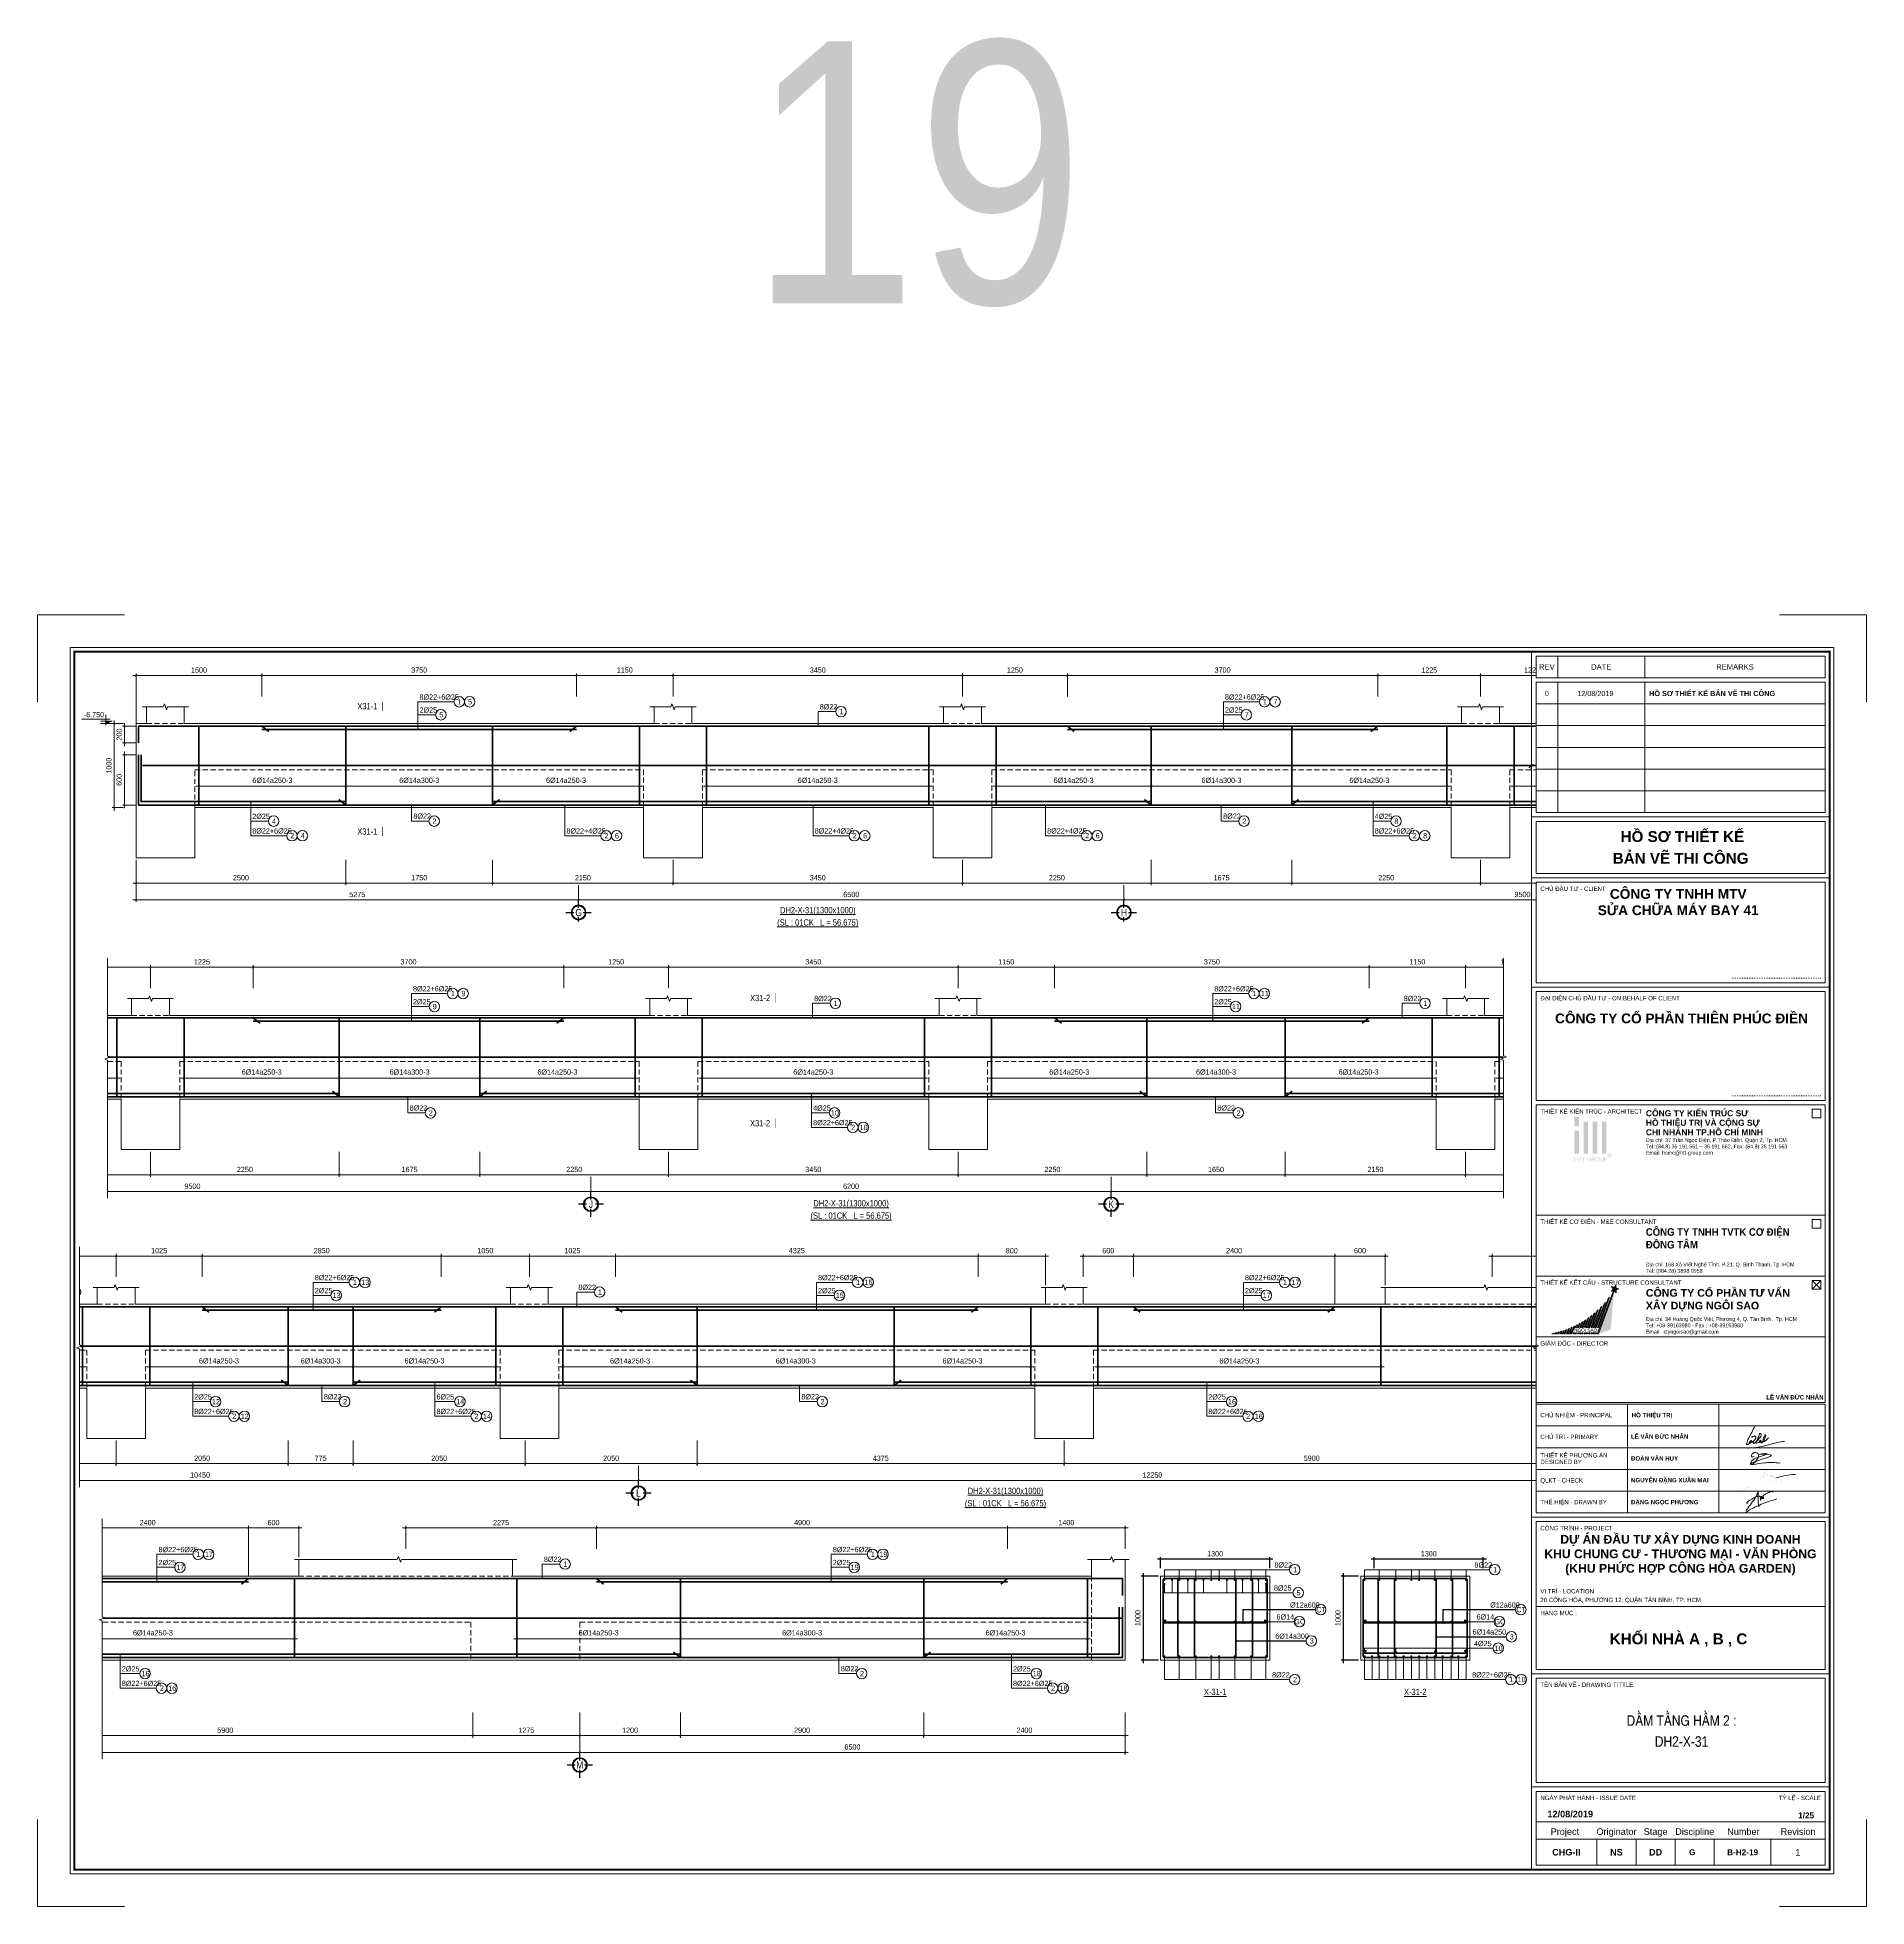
# Model space of a CAD drawing. Header units: millimetres. Extents: x 3014920 to 3563667, y -1638653 to -1356471.
# Drawn here: x 3411048 to 3432851, y -1601326 to -1579045 of the extents above; entities that cross this region are included whole.
import ezdxf
from ezdxf.enums import TextEntityAlignment as Align
from ezdxf.xclip import XClip

# ---------------------------------------------------------------- set-up
doc = ezdxf.new("R2010")
doc.units = ezdxf.units.MM
doc.header["$MEASUREMENT"] = 0
doc.header["$XCLIPFRAME"] = 0
doc.header["$PDMODE"] = 2
for name, pattern in [('6 TANG DIEN HINH 14-15$0$ACAD_ISO10W100', [18, 12, -3, 0, -3]), ('ACAD_ISO04W100', [30, 24, -3, 0, -3]), ('CENTER', [2, 1.25, -0.25, 0.25, -0.25]), ('HIDDEN', [0.375, 0.25, -0.125])]:
    doc.linetypes.add(name, pattern=pattern)
doc.layers.get('0').update_dxf_attribs({"lineweight": 9})
doc.layers.get('Defpoints').update_dxf_attribs({"color": 10, "lineweight": 0})
for name, color, linetype, lineweight in [('2', 2, 'Continuous', 20), ('CDAI', 21, 'Continuous', 40), ('CHG_XX_Khung ten$0$TEXT', 7, 'Continuous', 15), ('CHUNHO', 7, 'CENTER', 13), ('CHUTO', 51, 'Continuous', 15), ('CTHEP', 50, 'Continuous', 50), ('DBAO', 90, 'Continuous', 13), ('DGIONG', 130, 'Continuous', 13), ('HATCH', 154, 'Continuous', 9), ('KTH', 154, 'Continuous', 9), ('Net khuat', 8, 'HIDDEN', 13), ('TEXT', 7, 'Continuous', 15), ('TRUC', 251, 'ACAD_ISO04W100', 9)]:
    doc.layers.add(name, color=color, linetype=linetype, lineweight=lineweight)
doc.layers.add('8', color=8, linetype='Continuous')
doc.layers.add('CHG_XX_Khung ten$0$TKTC', color=1, linetype='Continuous')
doc.layers.add('CHG_XX_Khung ten$0$A1 BORDER$0$DGIONG', color=7, linetype='Continuous', lineweight=13, true_color=0x29ffff)
doc.layers.add('CHG_XX_Khung ten$0$A1 BORDER$0$STICK', color=7, linetype='Continuous', lineweight=9, true_color=0xe60000)
doc.styles.add('ArialB', font='arialbd.ttf')
doc.styles.add('CHG_XX_Khung ten$0$A1 BORDER$0$ARIAL', font='arial.ttf')
doc.styles.add('CHG_XX_Khung ten$0$A1 BORDER$0$Arial - Bold', font='arialbd.ttf', dxfattribs={"height": 2.5})
doc.styles.add('CHG_XX_Khung ten$0$A1 BORDER$0$Star-AvoBold', font='VAVOB_0.TTF')
doc.styles.add('CHG_XX_Khung ten$0$A1 BORDER$0$Title Block DD$0$ARIAL', font='arial.ttf')
doc.styles.add('CHG_XX_Khung ten$0$A1 BORDER$0$Title Block DD$0$Arial - Bold', font='arialbd.ttf', dxfattribs={"height": 2.5})
doc.styles.add('CHG_XX_Khung ten$0$arial', font='arial.ttf')
doc.styles.add('CHG_XX_Khung ten$0$Arial - Bold', font='arialbd.ttf')
doc.styles.add('CHG_XX_Khung ten$0$ArialB', font='arialbd.ttf')
doc.styles.add('CHG_XX_Khung ten$0$title block pccc$0$ARIAL', font='arial.ttf')
doc.styles.add('CHG_XX_Khung ten$0$title block pccc$0$Arial - Bold', font='arialbd.ttf', dxfattribs={"height": 2.5})
doc.styles.add('HELVECONDENSE', font='VHELVCN_0.TTF')
doc.styles.add('Star-HelCon', font='VHELVCN_0.TTF')
doc.styles.add('TTP-HelCon', font='VHELVCN_0.TTF')
doc.styles.add('VNI-HELVE-CONDENSE', font='VHELVCN_0.TTF')
doc.dimstyles.new('kc-25', dxfattribs={"dimtxt": 62.5, "dimasz": 20, "dimexe": 20, "dimexo": 50, "dimgap": 25, "dimtad": 3, "dimdec": 0, "dimzin": 0, "dimdsep": 46, "dimtxsty": 'VNI-HELVE-CONDENSE', "dimblk": 'DIM', "dimcen": 2.5, "dimclrd": 256, "dimclre": 154, "dimclrt": 7, "dimaunit": 1, "dimadec": 0, "dimazin": 0, "dimtfac": 1, "dimtdec": 0, "dimtix": 1, "dimtmove": 0, "dimatfit": 3, "dimldrblk": 'DOT', "dimfxl": 1, "dimtolj": 1, "dimtzin": 0, "dimarcsym": 0})
doc.dimstyles.new('TTP-25', dxfattribs={"dimscale": 25, "dimtxt": 2.5, "dimasz": 1, "dimexe": 1, "dimexo": 1, "dimgap": 0.09, "dimtad": 0, "dimdec": 4, "dimrnd": 1, "dimzin": 9, "dimdsep": 46, "dimtxsty": 'TTP-HelCon', "dimblk": 'ARCHTICK', "dimcen": 0.09, "dimdle": 1.5, "dimclrd": 256, "dimclre": 256, "dimclrt": 7, "dimadec": 0, "dimazin": 0, "dimtfac": 1, "dimtdec": 4, "dimtmove": 0, "dimatfit": 3, "dimldrblk": 'ARCHTICK', "dimfxl": 1, "dimtvp": 1, "dimtolj": 1, "dimtzin": 0, "dimarcsym": 0})

# ---------------------------------------------------------------- blocks, each defined once
blk = doc.blocks.new('_ArchTick')
at = {"color": 0, "linetype": 'ByBlock', "const_width": 0.15}
blk.add_lwpolyline([(-0.5, -0.5), (0.5, 0.5)], dxfattribs=at)
blk = doc.blocks.new('*D1344')
at = {"layer": 'Defpoints', "color": 0, "transparency": 16777216}
for p in [(31725, -2174), (33775, -2174), (33775, -2475)]:
    blk.add_point(p, dxfattribs=at)
at = {"layer": 'KTH', "lineweight": -2, "transparency": 16777216}
for p, q in [((31725, -2199), (31725, -2500)), ((33775, -2199), (33775, -2500)), ((31687, -2475), (33812, -2475))]:
    blk.add_line(p, q, dxfattribs=at)
at = {"layer": 'KTH', "lineweight": -2, "transparency": 16777216, "xscale": 25, "yscale": 25, "zscale": 25, "rotation": 180}
blk.add_blockref('_ArchTick', (31725, -2475), dxfattribs=at)
at = {"layer": 'KTH', "lineweight": -2, "transparency": 16777216, "xscale": 25, "yscale": 25, "zscale": 25}
blk.add_blockref('_ArchTick', (33775, -2475), dxfattribs=at)
at = {"layer": 'KTH', "color": 7, "transparency": 16777216, "insert": (32750, -2411), "char_height": 62.5, "attachment_point": 5, "style": 'TTP-HelCon'}
blk.add_mtext('\\A1;2050', dxfattribs=at)
blk = doc.blocks.new('*D1345')
at = {"layer": 'Defpoints', "color": 0, "transparency": 16777216}
for p in [(18300, -1124), (19975, -1124), (19975, -1321)]:
    blk.add_point(p, dxfattribs=at)
at = {"layer": 'KTH', "lineweight": -2, "transparency": 16777216}
for p, q in [((18263, -1321), (20012, -1321)), ((18300, -1149), (18300, -1346)), ((19975, -1149), (19975, -1346))]:
    blk.add_line(p, q, dxfattribs=at)
at = {"layer": 'KTH', "lineweight": -2, "transparency": 16777216, "xscale": 25, "yscale": 25, "zscale": 25, "rotation": 180}
blk.add_blockref('_ArchTick', (18300, -1321), dxfattribs=at)
at = {"layer": 'KTH', "lineweight": -2, "transparency": 16777216, "xscale": 25, "yscale": 25, "zscale": 25}
blk.add_blockref('_ArchTick', (19975, -1321), dxfattribs=at)
at = {"layer": 'KTH', "color": 7, "transparency": 16777216, "insert": (19138, -1251), "char_height": 62.5, "attachment_point": 5, "style": 'TTP-HelCon'}
blk.add_mtext('\\A1;6Þ14a300-3', dxfattribs=at)
blk = doc.blocks.new('dau truc')
blk.add_circle((0, 0), 180)
at = {"layer": '8'}
for p, q in [((0, 127), (0, 345)), ((-127, 0), (-345, 0)), ((0, -345), (0, -127)), ((345, 0), (127, 0))]:
    blk.add_line(p, q, dxfattribs=at)
blk.add_circle((0, 0), 200, dxfattribs=at)
at = {"layer": 'TEXT', "style": 'HELVECONDENSE'}
blk.add_attdef('A', text='', height=233, dxfattribs=at).set_placement((0, 0), align=Align.MIDDLE)
blk = doc.blocks.new('*D1346')
at = {"layer": 'Defpoints', "color": 0, "transparency": 16777216}
for p in [(54300, -2174), (56700, -2174), (56700, -2475)]:
    blk.add_point(p, dxfattribs=at)
at = {"layer": 'KTH', "lineweight": -2, "transparency": 16777216}
for p, q in [((54300, -2199), (54300, -2500)), ((56700, -2199), (56700, -2500)), ((54262, -2475), (56737, -2475))]:
    blk.add_line(p, q, dxfattribs=at)
at = {"layer": 'KTH', "lineweight": -2, "transparency": 16777216, "xscale": 25, "yscale": 25, "zscale": 25, "rotation": 180}
blk.add_blockref('_ArchTick', (54300, -2475), dxfattribs=at)
at = {"layer": 'KTH', "lineweight": -2, "transparency": 16777216, "xscale": 25, "yscale": 25, "zscale": 25}
blk.add_blockref('_ArchTick', (56700, -2475), dxfattribs=at)
at = {"layer": 'KTH', "color": 7, "transparency": 16777216, "insert": (55500, -2411), "char_height": 62.5, "attachment_point": 5, "style": 'TTP-HelCon'}
blk.add_mtext('\\A1;2400', dxfattribs=at)
blk = doc.blocks.new('*D1347')
at = {"layer": 'Defpoints', "color": 0, "transparency": 16777216}
for p in [(51400, -2174), (54300, -2174), (54300, -2475)]:
    blk.add_point(p, dxfattribs=at)
at = {"layer": 'KTH', "lineweight": -2, "transparency": 16777216}
for p, q in [((51400, -2199), (51400, -2500)), ((54300, -2199), (54300, -2500)), ((51362, -2475), (54337, -2475))]:
    blk.add_line(p, q, dxfattribs=at)
at = {"layer": 'KTH', "lineweight": -2, "transparency": 16777216, "xscale": 25, "yscale": 25, "zscale": 25, "rotation": 180}
blk.add_blockref('_ArchTick', (51400, -2475), dxfattribs=at)
at = {"layer": 'KTH', "lineweight": -2, "transparency": 16777216, "xscale": 25, "yscale": 25, "zscale": 25}
blk.add_blockref('_ArchTick', (54300, -2475), dxfattribs=at)
at = {"layer": 'KTH', "color": 7, "transparency": 16777216, "insert": (52850, -2411), "char_height": 62.5, "attachment_point": 5, "style": 'TTP-HelCon'}
blk.add_mtext('\\A1;2900', dxfattribs=at)
blk = doc.blocks.new('DIM')
h = blk.add_hatch(color=1)
h.paths.add_polyline_path([(0.5, 0.3, 1), (0.3, 0.5), (-0.2, 0), (0.2, 0)])
h.paths.add_polyline_path([(0.2, 0), (-0.2, 0), (-0.5, -0.3, 1), (-0.3, -0.5)])
at = {"color": 9}
for p, q in [((-0.2, 0), (-1.5, 0)), ((0.2, 0), (1.5, 0))]:
    blk.add_line(p, q, dxfattribs=at)
at = {"color": 1}
for p, q in [((-0.5, -0.3), (0.3, 0.5)), ((-0.3, -0.5), (0.5, 0.3)), ((-0.2, 0), (0.2, 0))]:
    blk.add_line(p, q, dxfattribs=at)
blk.add_arc((-0.4, -0.4), 0.138, 135, 315, dxfattribs=at)
blk = doc.blocks.new('*D1348')
at = {"layer": 'Defpoints', "color": 0, "transparency": 16777216}
for p in [(-99, -574), (-235, -1574), (-99, -1574)]:
    blk.add_point(p, dxfattribs=at)
at = {"layer": 'KTH', "lineweight": -2, "transparency": 16777216}
for p, q in [((-124, -574), (-260, -574)), ((-235, -537), (-235, -1612)), ((-124, -1574), (-260, -1574))]:
    blk.add_line(p, q, dxfattribs=at)
at = {"layer": 'KTH', "lineweight": -2, "transparency": 16777216, "xscale": 25, "yscale": 25, "zscale": 25}
for p, rotation in [((-235, -574), 90), ((-235, -1574), 270)]:
    blk.add_blockref('_ArchTick', p, dxfattribs=dict(at, rotation=rotation))
at = {"layer": 'KTH', "color": 7, "transparency": 16777216, "insert": (-299, -1074), "char_height": 62.5, "attachment_point": 5, "rotation": 90, "style": 'TTP-HelCon'}
blk.add_mtext('\\A1;1000', dxfattribs=at)
blk = doc.blocks.new('CODE')
at = {"layer": 'DBAO'}
for p, q in [((-63, 0), (-138, 30)), ((-138, 30), (0, 30)), ((-138, 0), (0, 0)), ((-113, 55), (224, 55)), ((-63, -20), (-63, 105))]:
    blk.add_line(p, q, dxfattribs=at)
at = {"layer": 'HATCH', "color": 1}
blk.add_solid([(-63, 0), (-138, 30), (-63, 30)], dxfattribs=at)
blk = doc.blocks.new('*D1349')
at = {"layer": 'Defpoints', "color": 0, "transparency": 16777216}
for p in [(32125, -1124), (32125, -1321), (33775, -1124)]:
    blk.add_point(p, dxfattribs=at)
at = {"layer": 'KTH', "lineweight": -2, "transparency": 16777216}
for p, q in [((33812, -1321), (32087, -1321)), ((32125, -1149), (32125, -1346)), ((33775, -1149), (33775, -1346))]:
    blk.add_line(p, q, dxfattribs=at)
at = {"layer": 'KTH', "lineweight": -2, "transparency": 16777216, "xscale": 25, "yscale": 25, "zscale": 25, "rotation": 180}
blk.add_blockref('_ArchTick', (32125, -1321), dxfattribs=at)
at = {"layer": 'KTH', "lineweight": -2, "transparency": 16777216, "xscale": 25, "yscale": 25, "zscale": 25}
blk.add_blockref('_ArchTick', (33775, -1321), dxfattribs=at)
at = {"layer": 'KTH', "color": 7, "transparency": 16777216, "insert": (32950, -1251), "char_height": 62.5, "attachment_point": 5, "style": 'TTP-HelCon'}
blk.add_mtext('\\A1;6Þ14a250-3', dxfattribs=at)
blk = doc.blocks.new('*D1350')
at = {"layer": 'Defpoints', "color": 0, "transparency": 16777216}
for p in [(48125, 0), (48125, -274), (50400, -274)]:
    blk.add_point(p, dxfattribs=at)
at = {"layer": 'KTH', "lineweight": -2, "transparency": 16777216}
for p, q in [((50437, 0), (48087, 0)), ((48125, -249), (48125, 25)), ((50400, -249), (50400, 25))]:
    blk.add_line(p, q, dxfattribs=at)
at = {"layer": 'KTH', "lineweight": -2, "transparency": 16777216, "xscale": 25, "yscale": 25, "zscale": 25, "rotation": 180}
blk.add_blockref('_ArchTick', (48125, 0), dxfattribs=at)
at = {"layer": 'KTH', "lineweight": -2, "transparency": 16777216, "xscale": 25, "yscale": 25, "zscale": 25}
blk.add_blockref('_ArchTick', (50400, 0), dxfattribs=at)
at = {"layer": 'KTH', "color": 7, "transparency": 16777216, "insert": (49262, 64), "char_height": 62.5, "attachment_point": 5, "style": 'TTP-HelCon'}
blk.add_mtext('\\A1;2275', dxfattribs=at)
blk = doc.blocks.new('*D1351')
at = {"layer": 'Defpoints', "color": 0, "transparency": 16777216}
for p in [(51400, -1124), (51400, -1321), (54300, -1124)]:
    blk.add_point(p, dxfattribs=at)
at = {"layer": 'KTH', "lineweight": -2, "transparency": 16777216}
for p, q in [((54337, -1321), (51362, -1321)), ((51400, -1149), (51400, -1346)), ((54300, -1149), (54300, -1346))]:
    blk.add_line(p, q, dxfattribs=at)
at = {"layer": 'KTH', "lineweight": -2, "transparency": 16777216, "xscale": 25, "yscale": 25, "zscale": 25, "rotation": 180}
blk.add_blockref('_ArchTick', (51400, -1321), dxfattribs=at)
at = {"layer": 'KTH', "lineweight": -2, "transparency": 16777216, "xscale": 25, "yscale": 25, "zscale": 25}
blk.add_blockref('_ArchTick', (54300, -1321), dxfattribs=at)
at = {"layer": 'KTH', "color": 7, "transparency": 16777216, "insert": (52850, -1251), "char_height": 62.5, "attachment_point": 5, "style": 'TTP-HelCon'}
blk.add_mtext('\\A1;6Þ14a300-3', dxfattribs=at)
blk = doc.blocks.new('*D1352')
at = {"layer": 'Defpoints', "color": 0, "transparency": 16777216}
for p in [(43425, -1124), (46800, -1124), (46800, -1321)]:
    blk.add_point(p, dxfattribs=at)
at = {"layer": 'KTH', "lineweight": -2, "transparency": 16777216}
for p, q in [((43388, -1321), (46837, -1321)), ((43425, -1149), (43425, -1346)), ((46800, -1149), (46800, -1346))]:
    blk.add_line(p, q, dxfattribs=at)
at = {"layer": 'KTH', "lineweight": -2, "transparency": 16777216, "xscale": 25, "yscale": 25, "zscale": 25, "rotation": 180}
blk.add_blockref('_ArchTick', (43425, -1321), dxfattribs=at)
at = {"layer": 'KTH', "lineweight": -2, "transparency": 16777216, "xscale": 25, "yscale": 25, "zscale": 25}
blk.add_blockref('_ArchTick', (46800, -1321), dxfattribs=at)
at = {"layer": 'KTH', "color": 7, "transparency": 16777216, "insert": (45113, -1251), "char_height": 62.5, "attachment_point": 5, "style": 'TTP-HelCon'}
blk.add_mtext('\\A1;6Þ14a250-3', dxfattribs=at)
blk = doc.blocks.new('*D1353')
at = {"layer": 'Defpoints', "color": 0, "transparency": 16777216}
for p in [(54300, -1124), (54300, -1321), (56250, -1124)]:
    blk.add_point(p, dxfattribs=at)
at = {"layer": 'KTH', "lineweight": -2, "transparency": 16777216}
for p, q in [((56287, -1321), (54262, -1321)), ((54300, -1149), (54300, -1346)), ((56250, -1149), (56250, -1346))]:
    blk.add_line(p, q, dxfattribs=at)
at = {"layer": 'KTH', "lineweight": -2, "transparency": 16777216, "xscale": 25, "yscale": 25, "zscale": 25, "rotation": 180}
blk.add_blockref('_ArchTick', (54300, -1321), dxfattribs=at)
at = {"layer": 'KTH', "lineweight": -2, "transparency": 16777216, "xscale": 25, "yscale": 25, "zscale": 25}
blk.add_blockref('_ArchTick', (56250, -1321), dxfattribs=at)
at = {"layer": 'KTH', "color": 7, "transparency": 16777216, "insert": (55275, -1251), "char_height": 62.5, "attachment_point": 5, "style": 'TTP-HelCon'}
blk.add_mtext('\\A1;6Þ14a250-3', dxfattribs=at)
blk = doc.blocks.new('*D1354')
at = {"layer": 'Defpoints', "color": 0, "transparency": 16777216}
for p in [(36600, -2174), (38650, -2174), (36600, -2475)]:
    blk.add_point(p, dxfattribs=at)
at = {"layer": 'KTH', "lineweight": -2, "transparency": 16777216}
for p, q in [((36600, -2199), (36600, -2500)), ((38650, -2199), (38650, -2500)), ((38688, -2475), (36563, -2475))]:
    blk.add_line(p, q, dxfattribs=at)
at = {"layer": 'KTH', "lineweight": -2, "transparency": 16777216, "xscale": 25, "yscale": 25, "zscale": 25, "rotation": 180}
blk.add_blockref('_ArchTick', (36600, -2475), dxfattribs=at)
at = {"layer": 'KTH', "lineweight": -2, "transparency": 16777216, "xscale": 25, "yscale": 25, "zscale": 25}
blk.add_blockref('_ArchTick', (38650, -2475), dxfattribs=at)
at = {"layer": 'KTH', "color": 7, "transparency": 16777216, "insert": (37625, -2411), "char_height": 62.5, "attachment_point": 5, "style": 'TTP-HelCon'}
blk.add_mtext('\\A1;2050', dxfattribs=at)
blk = doc.blocks.new('*D1355')
at = {"layer": 'Defpoints', "color": 0, "transparency": 16777216}
for p in [(43025, -2174), (48925, -2174), (43025, -2475)]:
    blk.add_point(p, dxfattribs=at)
at = {"layer": 'KTH', "lineweight": -2, "transparency": 16777216}
for p, q in [((43025, -2199), (43025, -2500)), ((48925, -2199), (48925, -2500)), ((48963, -2475), (42987, -2475))]:
    blk.add_line(p, q, dxfattribs=at)
at = {"layer": 'KTH', "lineweight": -2, "transparency": 16777216, "xscale": 25, "yscale": 25, "zscale": 25, "rotation": 180}
blk.add_blockref('_ArchTick', (43025, -2475), dxfattribs=at)
at = {"layer": 'KTH', "lineweight": -2, "transparency": 16777216, "xscale": 25, "yscale": 25, "zscale": 25}
blk.add_blockref('_ArchTick', (48925, -2475), dxfattribs=at)
at = {"layer": 'KTH', "color": 7, "transparency": 16777216, "insert": (45975, -2411), "char_height": 62.5, "attachment_point": 5, "style": 'TTP-HelCon'}
blk.add_mtext('\\A1;5900', dxfattribs=at)
blk = doc.blocks.new('*D1356')
at = {"layer": 'Defpoints', "color": 0, "transparency": 16777216}
for p in [(37950, -2475), (50200, -2475), (50200, -2675)]:
    blk.add_point(p, dxfattribs=at)
at = {"layer": 'KTH', "lineweight": -2, "transparency": 16777216}
for p, q in [((37950, -2500), (37950, -2700)), ((50200, -2500), (50200, -2700)), ((37912, -2675), (50238, -2675))]:
    blk.add_line(p, q, dxfattribs=at)
at = {"layer": 'KTH', "lineweight": -2, "transparency": 16777216, "xscale": 25, "yscale": 25, "zscale": 25, "rotation": 180}
blk.add_blockref('_ArchTick', (37950, -2675), dxfattribs=at)
at = {"layer": 'KTH', "lineweight": -2, "transparency": 16777216, "xscale": 25, "yscale": 25, "zscale": 25}
blk.add_blockref('_ArchTick', (50200, -2675), dxfattribs=at)
at = {"layer": 'KTH', "color": 7, "transparency": 16777216, "insert": (44075, -2611), "char_height": 62.5, "attachment_point": 5, "style": 'TTP-HelCon'}
blk.add_mtext('\\A1;12250', dxfattribs=at)
blk = doc.blocks.new('*D1357')
at = {"layer": 'Defpoints', "color": 0, "transparency": 16777216}
for p in [(25, -2174), (2525, -2174), (2525, -2475)]:
    blk.add_point(p, dxfattribs=at)
at = {"layer": 'KTH', "lineweight": -2, "transparency": 16777216}
for p, q in [((25, -2199), (25, -2500)), ((2525, -2199), (2525, -2500)), ((-13, -2475), (2563, -2475))]:
    blk.add_line(p, q, dxfattribs=at)
at = {"layer": 'KTH', "lineweight": -2, "transparency": 16777216, "xscale": 25, "yscale": 25, "zscale": 25, "rotation": 180}
blk.add_blockref('_ArchTick', (25, -2475), dxfattribs=at)
at = {"layer": 'KTH', "lineweight": -2, "transparency": 16777216, "xscale": 25, "yscale": 25, "zscale": 25}
blk.add_blockref('_ArchTick', (2525, -2475), dxfattribs=at)
at = {"layer": 'KTH', "color": 7, "transparency": 16777216, "insert": (1275, -2411), "char_height": 62.5, "attachment_point": 5, "style": 'TTP-HelCon'}
blk.add_mtext('\\A1;2500', dxfattribs=at)
blk = doc.blocks.new('*D1358')
at = {"layer": 'Defpoints', "color": 0, "transparency": 16777216}
for p in [(38650, -2174), (43025, -2174), (43025, -2475)]:
    blk.add_point(p, dxfattribs=at)
at = {"layer": 'KTH', "lineweight": -2, "transparency": 16777216}
for p, q in [((38650, -2199), (38650, -2500)), ((43025, -2199), (43025, -2500)), ((38613, -2475), (43062, -2475))]:
    blk.add_line(p, q, dxfattribs=at)
at = {"layer": 'KTH', "lineweight": -2, "transparency": 16777216, "xscale": 25, "yscale": 25, "zscale": 25, "rotation": 180}
blk.add_blockref('_ArchTick', (38650, -2475), dxfattribs=at)
at = {"layer": 'KTH', "lineweight": -2, "transparency": 16777216, "xscale": 25, "yscale": 25, "zscale": 25}
blk.add_blockref('_ArchTick', (43025, -2475), dxfattribs=at)
at = {"layer": 'KTH', "color": 7, "transparency": 16777216, "insert": (40838, -2411), "char_height": 62.5, "attachment_point": 5, "style": 'TTP-HelCon'}
blk.add_mtext('\\A1;4375', dxfattribs=at)
blk = doc.blocks.new('*D1359')
at = {"layer": 'Defpoints', "color": 0, "transparency": 16777216}
for p in [(37675, 0), (36650, -274), (37675, -274)]:
    blk.add_point(p, dxfattribs=at)
at = {"layer": 'KTH', "lineweight": -2, "transparency": 16777216}
for p, q in [((36613, 0), (37713, 0)), ((36650, -249), (36650, 25)), ((37675, -249), (37675, 25))]:
    blk.add_line(p, q, dxfattribs=at)
at = {"layer": 'KTH', "lineweight": -2, "transparency": 16777216, "xscale": 25, "yscale": 25, "zscale": 25, "rotation": 180}
blk.add_blockref('_ArchTick', (36650, 0), dxfattribs=at)
at = {"layer": 'KTH', "lineweight": -2, "transparency": 16777216, "xscale": 25, "yscale": 25, "zscale": 25}
blk.add_blockref('_ArchTick', (37675, 0), dxfattribs=at)
at = {"layer": 'KTH', "color": 7, "transparency": 16777216, "insert": (37163, 64), "char_height": 62.5, "attachment_point": 5, "style": 'TTP-HelCon'}
blk.add_mtext('\\A1;1025', dxfattribs=at)
blk = doc.blocks.new('*D1360')
at = {"layer": 'Defpoints', "color": 0, "transparency": 16777216}
for p in [(37675, 0), (37675, -274), (42000, -249)]:
    blk.add_point(p, dxfattribs=at)
at = {"layer": 'KTH', "lineweight": -2, "transparency": 16777216}
for p, q in [((42038, 0), (37638, 0)), ((37675, -249), (37675, 25)), ((42000, -224), (42000, 25))]:
    blk.add_line(p, q, dxfattribs=at)
at = {"layer": 'KTH', "lineweight": -2, "transparency": 16777216, "xscale": 25, "yscale": 25, "zscale": 25, "rotation": 180}
blk.add_blockref('_ArchTick', (37675, 0), dxfattribs=at)
at = {"layer": 'KTH', "lineweight": -2, "transparency": 16777216, "xscale": 25, "yscale": 25, "zscale": 25}
blk.add_blockref('_ArchTick', (42000, 0), dxfattribs=at)
at = {"layer": 'KTH', "color": 7, "transparency": 16777216, "insert": (39838, 64), "char_height": 62.5, "attachment_point": 5, "style": 'TTP-HelCon'}
blk.add_mtext('\\A1;4325', dxfattribs=at)
blk = doc.blocks.new('*D1361')
at = {"layer": 'Defpoints', "color": 0, "transparency": 16777216}
for p in [(37050, -1124), (37050, -1321), (38650, -1124)]:
    blk.add_point(p, dxfattribs=at)
at = {"layer": 'KTH', "lineweight": -2, "transparency": 16777216}
for p, q in [((38688, -1321), (37013, -1321)), ((37050, -1149), (37050, -1346)), ((38650, -1149), (38650, -1346))]:
    blk.add_line(p, q, dxfattribs=at)
at = {"layer": 'KTH', "lineweight": -2, "transparency": 16777216, "xscale": 25, "yscale": 25, "zscale": 25, "rotation": 180}
blk.add_blockref('_ArchTick', (37050, -1321), dxfattribs=at)
at = {"layer": 'KTH', "lineweight": -2, "transparency": 16777216, "xscale": 25, "yscale": 25, "zscale": 25}
blk.add_blockref('_ArchTick', (38650, -1321), dxfattribs=at)
at = {"layer": 'KTH', "color": 7, "transparency": 16777216, "insert": (37850, -1251), "char_height": 62.5, "attachment_point": 5, "style": 'TTP-HelCon'}
blk.add_mtext('\\A1;6Þ14a250-3', dxfattribs=at)
blk = doc.blocks.new('*D1362')
at = {"layer": 'Defpoints', "color": 0, "transparency": 16777216}
for p in [(38650, -1124), (41000, -1124), (41000, -1321)]:
    blk.add_point(p, dxfattribs=at)
at = {"layer": 'KTH', "lineweight": -2, "transparency": 16777216}
for p, q in [((38613, -1321), (41037, -1321)), ((38650, -1149), (38650, -1346)), ((41000, -1149), (41000, -1346))]:
    blk.add_line(p, q, dxfattribs=at)
at = {"layer": 'KTH', "lineweight": -2, "transparency": 16777216, "xscale": 25, "yscale": 25, "zscale": 25, "rotation": 180}
blk.add_blockref('_ArchTick', (38650, -1321), dxfattribs=at)
at = {"layer": 'KTH', "lineweight": -2, "transparency": 16777216, "xscale": 25, "yscale": 25, "zscale": 25}
blk.add_blockref('_ArchTick', (41000, -1321), dxfattribs=at)
at = {"layer": 'KTH', "color": 7, "transparency": 16777216, "insert": (39825, -1251), "char_height": 62.5, "attachment_point": 5, "style": 'TTP-HelCon'}
blk.add_mtext('\\A1;6Þ14a300-3', dxfattribs=at)
blk = doc.blocks.new('*D1363')
at = {"layer": 'Defpoints', "color": 0, "transparency": 16777216}
for p in [(49450, -1124), (51400, -1124), (51400, -1321)]:
    blk.add_point(p, dxfattribs=at)
at = {"layer": 'KTH', "lineweight": -2, "transparency": 16777216}
for p, q in [((49412, -1321), (51437, -1321)), ((49450, -1149), (49450, -1346)), ((51400, -1149), (51400, -1346))]:
    blk.add_line(p, q, dxfattribs=at)
at = {"layer": 'KTH', "lineweight": -2, "transparency": 16777216, "xscale": 25, "yscale": 25, "zscale": 25, "rotation": 180}
blk.add_blockref('_ArchTick', (49450, -1321), dxfattribs=at)
at = {"layer": 'KTH', "lineweight": -2, "transparency": 16777216, "xscale": 25, "yscale": 25, "zscale": 25}
blk.add_blockref('_ArchTick', (51400, -1321), dxfattribs=at)
at = {"layer": 'KTH', "color": 7, "transparency": 16777216, "insert": (50425, -1251), "char_height": 62.5, "attachment_point": 5, "style": 'TTP-HelCon'}
blk.add_mtext('\\A1;6Þ14a250-3', dxfattribs=at)
blk = doc.blocks.new('*D1364')
at = {"layer": 'Defpoints', "color": 0, "transparency": 16777216}
for p in [(26825, 0), (25675, -274), (26825, -274)]:
    blk.add_point(p, dxfattribs=at)
at = {"layer": 'KTH', "lineweight": -2, "transparency": 16777216}
for p, q in [((25637, 0), (26863, 0)), ((25675, -249), (25675, 25)), ((26825, -249), (26825, 25))]:
    blk.add_line(p, q, dxfattribs=at)
at = {"layer": 'KTH', "lineweight": -2, "transparency": 16777216, "xscale": 25, "yscale": 25, "zscale": 25, "rotation": 180}
blk.add_blockref('_ArchTick', (25675, 0), dxfattribs=at)
at = {"layer": 'KTH', "lineweight": -2, "transparency": 16777216, "xscale": 25, "yscale": 25, "zscale": 25}
blk.add_blockref('_ArchTick', (26825, 0), dxfattribs=at)
at = {"layer": 'KTH', "color": 7, "transparency": 16777216, "insert": (26250, 64), "char_height": 62.5, "attachment_point": 5, "style": 'TTP-HelCon'}
blk.add_mtext('\\A1;1150', dxfattribs=at)
blk = doc.blocks.new('*D1365')
at = {"layer": 'Defpoints', "color": 0, "transparency": 16777216}
for p in [(33775, -1124), (34550, -1124), (34550, -1321)]:
    blk.add_point(p, dxfattribs=at)
at = {"layer": 'KTH', "lineweight": -2, "transparency": 16777216}
for p, q in [((33737, -1321), (34588, -1321)), ((33775, -1149), (33775, -1346)), ((34550, -1149), (34550, -1346))]:
    blk.add_line(p, q, dxfattribs=at)
at = {"layer": 'KTH', "lineweight": -2, "transparency": 16777216, "xscale": 25, "yscale": 25, "zscale": 25, "rotation": 180}
blk.add_blockref('_ArchTick', (33775, -1321), dxfattribs=at)
at = {"layer": 'KTH', "lineweight": -2, "transparency": 16777216, "xscale": 25, "yscale": 25, "zscale": 25}
blk.add_blockref('_ArchTick', (34550, -1321), dxfattribs=at)
at = {"layer": 'KTH', "color": 7, "transparency": 16777216, "insert": (34162, -1251), "char_height": 62.5, "attachment_point": 5, "style": 'TTP-HelCon'}
blk.add_mtext('\\A1;6Þ14a300-3', dxfattribs=at)
blk = doc.blocks.new('*D1366')
at = {"layer": 'Defpoints', "color": 0, "transparency": 16777216}
for p in [(34550, -1124), (36250, -1124), (36250, -1321)]:
    blk.add_point(p, dxfattribs=at)
at = {"layer": 'KTH', "lineweight": -2, "transparency": 16777216}
for p, q in [((34513, -1321), (36288, -1321)), ((34550, -1149), (34550, -1346)), ((36250, -1149), (36250, -1346))]:
    blk.add_line(p, q, dxfattribs=at)
at = {"layer": 'KTH', "lineweight": -2, "transparency": 16777216, "xscale": 25, "yscale": 25, "zscale": 25, "rotation": 180}
blk.add_blockref('_ArchTick', (34550, -1321), dxfattribs=at)
at = {"layer": 'KTH', "lineweight": -2, "transparency": 16777216, "xscale": 25, "yscale": 25, "zscale": 25}
blk.add_blockref('_ArchTick', (36250, -1321), dxfattribs=at)
at = {"layer": 'KTH', "color": 7, "transparency": 16777216, "insert": (35400, -1251), "char_height": 62.5, "attachment_point": 5, "style": 'TTP-HelCon'}
blk.add_mtext('\\A1;6Þ14a250-3', dxfattribs=at)
blk = doc.blocks.new('*D1367')
at = {"layer": 'Defpoints', "color": 0, "transparency": 16777216}
for p in [(55300, 0), (50400, -274), (55300, -274)]:
    blk.add_point(p, dxfattribs=at)
at = {"layer": 'KTH', "lineweight": -2, "transparency": 16777216}
for p, q in [((50362, 0), (55337, 0)), ((50400, -249), (50400, 25)), ((55300, -249), (55300, 25))]:
    blk.add_line(p, q, dxfattribs=at)
at = {"layer": 'KTH', "lineweight": -2, "transparency": 16777216, "xscale": 25, "yscale": 25, "zscale": 25, "rotation": 180}
blk.add_blockref('_ArchTick', (50400, 0), dxfattribs=at)
at = {"layer": 'KTH', "lineweight": -2, "transparency": 16777216, "xscale": 25, "yscale": 25, "zscale": 25}
blk.add_blockref('_ArchTick', (55300, 0), dxfattribs=at)
at = {"layer": 'KTH', "color": 7, "transparency": 16777216, "insert": (52850, 64), "char_height": 62.5, "attachment_point": 5, "style": 'TTP-HelCon'}
blk.add_mtext('\\A1;4900', dxfattribs=at)
blk = doc.blocks.new('*D1368')
at = {"layer": 'Defpoints', "color": 0, "transparency": 16777216}
for p in [(56700, 0), (55300, -274), (56700, -274)]:
    blk.add_point(p, dxfattribs=at)
at = {"layer": 'KTH', "lineweight": -2, "transparency": 16777216}
for p, q in [((55262, 0), (56737, 0)), ((55300, -249), (55300, 25)), ((56700, -249), (56700, 25))]:
    blk.add_line(p, q, dxfattribs=at)
at = {"layer": 'KTH', "lineweight": -2, "transparency": 16777216, "xscale": 25, "yscale": 25, "zscale": 25, "rotation": 180}
blk.add_blockref('_ArchTick', (55300, 0), dxfattribs=at)
at = {"layer": 'KTH', "lineweight": -2, "transparency": 16777216, "xscale": 25, "yscale": 25, "zscale": 25}
blk.add_blockref('_ArchTick', (56700, 0), dxfattribs=at)
at = {"layer": 'KTH', "color": 7, "transparency": 16777216, "insert": (56000, 64), "char_height": 62.5, "attachment_point": 5, "style": 'TTP-HelCon'}
blk.add_mtext('\\A1;1400', dxfattribs=at)
blk = doc.blocks.new('*D1369')
at = {"layer": 'Defpoints', "color": 0, "transparency": 16777216}
for p in [(48925, -2174), (50200, -2174), (50200, -2475)]:
    blk.add_point(p, dxfattribs=at)
at = {"layer": 'KTH', "lineweight": -2, "transparency": 16777216}
for p, q in [((48925, -2199), (48925, -2500)), ((50200, -2199), (50200, -2500)), ((48888, -2475), (50238, -2475))]:
    blk.add_line(p, q, dxfattribs=at)
at = {"layer": 'KTH', "lineweight": -2, "transparency": 16777216, "xscale": 25, "yscale": 25, "zscale": 25, "rotation": 180}
blk.add_blockref('_ArchTick', (48925, -2475), dxfattribs=at)
at = {"layer": 'KTH', "lineweight": -2, "transparency": 16777216, "xscale": 25, "yscale": 25, "zscale": 25}
blk.add_blockref('_ArchTick', (50200, -2475), dxfattribs=at)
at = {"layer": 'KTH', "color": 7, "transparency": 16777216, "insert": (49563, -2411), "char_height": 62.5, "attachment_point": 5, "style": 'TTP-HelCon'}
blk.add_mtext('\\A1;1275', dxfattribs=at)
blk = doc.blocks.new('*D1370')
at = {"layer": 'Defpoints', "color": 0, "transparency": 16777216}
for p in [(50200, -2174), (51400, -2199), (50200, -2475)]:
    blk.add_point(p, dxfattribs=at)
at = {"layer": 'KTH', "lineweight": -2, "transparency": 16777216}
for p, q in [((50200, -2199), (50200, -2500)), ((51400, -2224), (51400, -2500)), ((51437, -2475), (50163, -2475))]:
    blk.add_line(p, q, dxfattribs=at)
at = {"layer": 'KTH', "lineweight": -2, "transparency": 16777216, "xscale": 25, "yscale": 25, "zscale": 25, "rotation": 180}
blk.add_blockref('_ArchTick', (50200, -2475), dxfattribs=at)
at = {"layer": 'KTH', "lineweight": -2, "transparency": 16777216, "xscale": 25, "yscale": 25, "zscale": 25}
blk.add_blockref('_ArchTick', (51400, -2475), dxfattribs=at)
at = {"layer": 'KTH', "color": 7, "transparency": 16777216, "insert": (50800, -2411), "char_height": 62.5, "attachment_point": 5, "style": 'TTP-HelCon'}
blk.add_mtext('\\A1;1200', dxfattribs=at)
blk = doc.blocks.new('*D1371')
at = {"layer": 'Defpoints', "color": 0, "transparency": 16777216}
for p in [(50200, -2174), (56700, -2174), (50200, -2675)]:
    blk.add_point(p, dxfattribs=at)
at = {"layer": 'KTH', "lineweight": -2, "transparency": 16777216}
for p, q in [((50200, -2199), (50200, -2700)), ((56700, -2199), (56700, -2700)), ((56737, -2675), (50163, -2675))]:
    blk.add_line(p, q, dxfattribs=at)
at = {"layer": 'KTH', "lineweight": -2, "transparency": 16777216, "xscale": 25, "yscale": 25, "zscale": 25, "rotation": 180}
blk.add_blockref('_ArchTick', (50200, -2675), dxfattribs=at)
at = {"layer": 'KTH', "lineweight": -2, "transparency": 16777216, "xscale": 25, "yscale": 25, "zscale": 25}
blk.add_blockref('_ArchTick', (56700, -2675), dxfattribs=at)
at = {"layer": 'KTH', "color": 7, "transparency": 16777216, "insert": (53450, -2611), "char_height": 62.5, "attachment_point": 5, "style": 'TTP-HelCon'}
blk.add_mtext('\\A1;6500', dxfattribs=at)
blk = doc.blocks.new('*D1372')
at = {"layer": 'Defpoints', "color": 0, "transparency": 16777216}
for p in [(22625, -1124), (22625, -1321), (25275, -1124)]:
    blk.add_point(p, dxfattribs=at)
at = {"layer": 'KTH', "lineweight": -2, "transparency": 16777216}
for p, q in [((25312, -1321), (22588, -1321)), ((22625, -1149), (22625, -1346)), ((25275, -1149), (25275, -1346))]:
    blk.add_line(p, q, dxfattribs=at)
at = {"layer": 'KTH', "lineweight": -2, "transparency": 16777216, "xscale": 25, "yscale": 25, "zscale": 25, "rotation": 180}
blk.add_blockref('_ArchTick', (22625, -1321), dxfattribs=at)
at = {"layer": 'KTH', "lineweight": -2, "transparency": 16777216, "xscale": 25, "yscale": 25, "zscale": 25}
blk.add_blockref('_ArchTick', (25275, -1321), dxfattribs=at)
at = {"layer": 'KTH', "color": 7, "transparency": 16777216, "insert": (23950, -1251), "char_height": 62.5, "attachment_point": 5, "style": 'TTP-HelCon'}
blk.add_mtext('\\A1;6Þ14a250-3', dxfattribs=at)
blk = doc.blocks.new('*D1373')
at = {"layer": 'Defpoints', "color": 0, "transparency": 16777216}
for p in [(19975, -2174), (22225, -2174), (22225, -2475)]:
    blk.add_point(p, dxfattribs=at)
at = {"layer": 'KTH', "lineweight": -2, "transparency": 16777216}
for p, q in [((19975, -2199), (19975, -2500)), ((22225, -2199), (22225, -2500)), ((19938, -2475), (22262, -2475))]:
    blk.add_line(p, q, dxfattribs=at)
at = {"layer": 'KTH', "lineweight": -2, "transparency": 16777216, "xscale": 25, "yscale": 25, "zscale": 25, "rotation": 180}
blk.add_blockref('_ArchTick', (19975, -2475), dxfattribs=at)
at = {"layer": 'KTH', "lineweight": -2, "transparency": 16777216, "xscale": 25, "yscale": 25, "zscale": 25}
blk.add_blockref('_ArchTick', (22225, -2475), dxfattribs=at)
at = {"layer": 'KTH', "color": 7, "transparency": 16777216, "insert": (21100, -2411), "char_height": 62.5, "attachment_point": 5, "style": 'TTP-HelCon'}
blk.add_mtext('\\A1;2250', dxfattribs=at)
blk = doc.blocks.new('*D1374')
at = {"layer": 'Defpoints', "color": 0, "transparency": 16777216}
for p in [(22225, -2174), (25675, -2174), (25675, -2475)]:
    blk.add_point(p, dxfattribs=at)
at = {"layer": 'KTH', "lineweight": -2, "transparency": 16777216}
for p, q in [((22225, -2199), (22225, -2500)), ((25675, -2199), (25675, -2500)), ((22187, -2475), (25712, -2475))]:
    blk.add_line(p, q, dxfattribs=at)
at = {"layer": 'KTH', "lineweight": -2, "transparency": 16777216, "xscale": 25, "yscale": 25, "zscale": 25, "rotation": 180}
blk.add_blockref('_ArchTick', (22225, -2475), dxfattribs=at)
at = {"layer": 'KTH', "lineweight": -2, "transparency": 16777216, "xscale": 25, "yscale": 25, "zscale": 25}
blk.add_blockref('_ArchTick', (25675, -2475), dxfattribs=at)
at = {"layer": 'KTH', "color": 7, "transparency": 16777216, "insert": (23950, -2411), "char_height": 62.5, "attachment_point": 5, "style": 'TTP-HelCon'}
blk.add_mtext('\\A1;3450', dxfattribs=at)
blk = doc.blocks.new('*D1375')
at = {"layer": 'Defpoints', "color": 0, "transparency": 16777216}
for p in [(25675, -2174), (27925, -2174), (27925, -2475)]:
    blk.add_point(p, dxfattribs=at)
at = {"layer": 'KTH', "lineweight": -2, "transparency": 16777216}
for p, q in [((25675, -2199), (25675, -2500)), ((27925, -2199), (27925, -2500)), ((25637, -2475), (27963, -2475))]:
    blk.add_line(p, q, dxfattribs=at)
at = {"layer": 'KTH', "lineweight": -2, "transparency": 16777216, "xscale": 25, "yscale": 25, "zscale": 25, "rotation": 180}
blk.add_blockref('_ArchTick', (25675, -2475), dxfattribs=at)
at = {"layer": 'KTH', "lineweight": -2, "transparency": 16777216, "xscale": 25, "yscale": 25, "zscale": 25}
blk.add_blockref('_ArchTick', (27925, -2475), dxfattribs=at)
at = {"layer": 'KTH', "color": 7, "transparency": 16777216, "insert": (26800, -2411), "char_height": 62.5, "attachment_point": 5, "style": 'TTP-HelCon'}
blk.add_mtext('\\A1;2250', dxfattribs=at)
blk = doc.blocks.new('*D1376')
at = {"layer": 'Defpoints', "color": 0, "transparency": 16777216}
for p in [(26075, -1124), (27925, -1124), (27925, -1321)]:
    blk.add_point(p, dxfattribs=at)
at = {"layer": 'KTH', "lineweight": -2, "transparency": 16777216}
for p, q in [((26038, -1321), (27963, -1321)), ((26075, -1149), (26075, -1346)), ((27925, -1149), (27925, -1346))]:
    blk.add_line(p, q, dxfattribs=at)
at = {"layer": 'KTH', "lineweight": -2, "transparency": 16777216, "xscale": 25, "yscale": 25, "zscale": 25, "rotation": 180}
blk.add_blockref('_ArchTick', (26075, -1321), dxfattribs=at)
at = {"layer": 'KTH', "lineweight": -2, "transparency": 16777216, "xscale": 25, "yscale": 25, "zscale": 25}
blk.add_blockref('_ArchTick', (27925, -1321), dxfattribs=at)
at = {"layer": 'KTH', "color": 7, "transparency": 16777216, "insert": (27000, -1251), "char_height": 62.5, "attachment_point": 5, "style": 'TTP-HelCon'}
blk.add_mtext('\\A1;6Þ14a250-3', dxfattribs=at)
blk = doc.blocks.new('*D1377')
at = {"layer": 'Defpoints', "color": 0, "transparency": 16777216}
for p in [(27925, -1124), (27925, -1321), (29575, -1124)]:
    blk.add_point(p, dxfattribs=at)
at = {"layer": 'KTH', "lineweight": -2, "transparency": 16777216}
for p, q in [((29612, -1321), (27888, -1321)), ((27925, -1149), (27925, -1346)), ((29575, -1149), (29575, -1346))]:
    blk.add_line(p, q, dxfattribs=at)
at = {"layer": 'KTH', "lineweight": -2, "transparency": 16777216, "xscale": 25, "yscale": 25, "zscale": 25, "rotation": 180}
blk.add_blockref('_ArchTick', (27925, -1321), dxfattribs=at)
at = {"layer": 'KTH', "lineweight": -2, "transparency": 16777216, "xscale": 25, "yscale": 25, "zscale": 25}
blk.add_blockref('_ArchTick', (29575, -1321), dxfattribs=at)
at = {"layer": 'KTH', "color": 7, "transparency": 16777216, "insert": (28750, -1251), "char_height": 62.5, "attachment_point": 5, "style": 'TTP-HelCon'}
blk.add_mtext('\\A1;6Þ14a300-3', dxfattribs=at)
blk = doc.blocks.new('*D1378')
at = {"layer": 'Defpoints', "color": 0, "transparency": 16777216}
for p in [(33775, -2174), (34550, -2174), (33775, -2475)]:
    blk.add_point(p, dxfattribs=at)
at = {"layer": 'KTH', "lineweight": -2, "transparency": 16777216}
for p, q in [((33775, -2199), (33775, -2500)), ((34550, -2199), (34550, -2500)), ((34588, -2475), (33737, -2475))]:
    blk.add_line(p, q, dxfattribs=at)
at = {"layer": 'KTH', "lineweight": -2, "transparency": 16777216, "xscale": 25, "yscale": 25, "zscale": 25, "rotation": 180}
blk.add_blockref('_ArchTick', (33775, -2475), dxfattribs=at)
at = {"layer": 'KTH', "lineweight": -2, "transparency": 16777216, "xscale": 25, "yscale": 25, "zscale": 25}
blk.add_blockref('_ArchTick', (34550, -2475), dxfattribs=at)
at = {"layer": 'KTH', "color": 7, "transparency": 16777216, "insert": (34162, -2411), "char_height": 62.5, "attachment_point": 5, "style": 'TTP-HelCon'}
blk.add_mtext('\\A1;775', dxfattribs=at)
blk = doc.blocks.new('*D1379')
at = {"layer": 'Defpoints', "color": 0, "transparency": 16777216}
for p in [(34550, -2174), (36600, -2174), (34550, -2475)]:
    blk.add_point(p, dxfattribs=at)
at = {"layer": 'KTH', "lineweight": -2, "transparency": 16777216}
for p, q in [((34550, -2199), (34550, -2500)), ((36600, -2199), (36600, -2500)), ((36638, -2475), (34513, -2475))]:
    blk.add_line(p, q, dxfattribs=at)
at = {"layer": 'KTH', "lineweight": -2, "transparency": 16777216, "xscale": 25, "yscale": 25, "zscale": 25, "rotation": 180}
blk.add_blockref('_ArchTick', (34550, -2475), dxfattribs=at)
at = {"layer": 'KTH', "lineweight": -2, "transparency": 16777216, "xscale": 25, "yscale": 25, "zscale": 25}
blk.add_blockref('_ArchTick', (36600, -2475), dxfattribs=at)
at = {"layer": 'KTH', "color": 7, "transparency": 16777216, "insert": (35575, -2411), "char_height": 62.5, "attachment_point": 5, "style": 'TTP-HelCon'}
blk.add_mtext('\\A1;2050', dxfattribs=at)
blk = doc.blocks.new('*D1380')
at = {"layer": 'Defpoints', "color": 0, "transparency": 16777216}
for p in [(27500, -2475), (37950, -2475), (27500, -2675)]:
    blk.add_point(p, dxfattribs=at)
at = {"layer": 'KTH', "lineweight": -2, "transparency": 16777216}
for p, q in [((27500, -2500), (27500, -2700)), ((37950, -2500), (37950, -2700)), ((37988, -2675), (27463, -2675))]:
    blk.add_line(p, q, dxfattribs=at)
at = {"layer": 'KTH', "lineweight": -2, "transparency": 16777216, "xscale": 25, "yscale": 25, "zscale": 25, "rotation": 180}
blk.add_blockref('_ArchTick', (27500, -2675), dxfattribs=at)
at = {"layer": 'KTH', "lineweight": -2, "transparency": 16777216, "xscale": 25, "yscale": 25, "zscale": 25}
blk.add_blockref('_ArchTick', (37950, -2675), dxfattribs=at)
at = {"layer": 'KTH', "color": 7, "transparency": 16777216, "insert": (32725, -2611), "char_height": 62.5, "attachment_point": 5, "style": 'TTP-HelCon'}
blk.add_mtext('\\A1;10450', dxfattribs=at)
blk = doc.blocks.new('*D1381')
at = {"layer": 'Defpoints', "color": 0, "transparency": 16777216}
for p in [(21300, -2475), (27500, -2475), (27500, -2675)]:
    blk.add_point(p, dxfattribs=at)
at = {"layer": 'KTH', "lineweight": -2, "transparency": 16777216}
for p, q in [((21300, -2500), (21300, -2700)), ((27500, -2500), (27500, -2700)), ((21262, -2675), (27538, -2675))]:
    blk.add_line(p, q, dxfattribs=at)
at = {"layer": 'KTH', "lineweight": -2, "transparency": 16777216, "xscale": 25, "yscale": 25, "zscale": 25, "rotation": 180}
blk.add_blockref('_ArchTick', (21300, -2675), dxfattribs=at)
at = {"layer": 'KTH', "lineweight": -2, "transparency": 16777216, "xscale": 25, "yscale": 25, "zscale": 25}
blk.add_blockref('_ArchTick', (27500, -2675), dxfattribs=at)
at = {"layer": 'KTH', "color": 7, "transparency": 16777216, "insert": (24400, -2611), "char_height": 62.5, "attachment_point": 5, "style": 'TTP-HelCon'}
blk.add_mtext('\\A1;6200', dxfattribs=at)
blk = doc.blocks.new('*D1382')
at = {"layer": 'Defpoints', "color": 0, "transparency": 16777216}
for p in [(11800, -2475), (21300, -2475), (11800, -2675)]:
    blk.add_point(p, dxfattribs=at)
at = {"layer": 'KTH', "lineweight": -2, "transparency": 16777216}
for p, q in [((11800, -2500), (11800, -2700)), ((21300, -2500), (21300, -2700)), ((21338, -2675), (11762, -2675))]:
    blk.add_line(p, q, dxfattribs=at)
at = {"layer": 'KTH', "lineweight": -2, "transparency": 16777216, "xscale": 25, "yscale": 25, "zscale": 25, "rotation": 180}
blk.add_blockref('_ArchTick', (11800, -2675), dxfattribs=at)
at = {"layer": 'KTH', "lineweight": -2, "transparency": 16777216, "xscale": 25, "yscale": 25, "zscale": 25}
blk.add_blockref('_ArchTick', (21300, -2675), dxfattribs=at)
at = {"layer": 'KTH', "color": 7, "transparency": 16777216, "insert": (16550, -2611), "char_height": 62.5, "attachment_point": 5, "style": 'TTP-HelCon'}
blk.add_mtext('\\A1;9500', dxfattribs=at)
blk = doc.blocks.new('*D1383')
at = {"layer": 'Defpoints', "color": 0, "transparency": 16777216}
for p in [(5300, -2475), (11800, -2475), (11800, -2675)]:
    blk.add_point(p, dxfattribs=at)
at = {"layer": 'KTH', "lineweight": -2, "transparency": 16777216}
for p, q in [((5300, -2500), (5300, -2700)), ((11800, -2500), (11800, -2700)), ((5262, -2675), (11838, -2675))]:
    blk.add_line(p, q, dxfattribs=at)
at = {"layer": 'KTH', "lineweight": -2, "transparency": 16777216, "xscale": 25, "yscale": 25, "zscale": 25, "rotation": 180}
blk.add_blockref('_ArchTick', (5300, -2675), dxfattribs=at)
at = {"layer": 'KTH', "lineweight": -2, "transparency": 16777216, "xscale": 25, "yscale": 25, "zscale": 25}
blk.add_blockref('_ArchTick', (11800, -2675), dxfattribs=at)
at = {"layer": 'KTH', "color": 7, "transparency": 16777216, "insert": (8550, -2611), "char_height": 62.5, "attachment_point": 5, "style": 'TTP-HelCon'}
blk.add_mtext('\\A1;6500', dxfattribs=at)
blk = doc.blocks.new('*D1384')
at = {"layer": 'Defpoints', "color": 0, "transparency": 16777216}
for p in [(25, -2475), (5300, -2475), (25, -2675)]:
    blk.add_point(p, dxfattribs=at)
at = {"layer": 'KTH', "lineweight": -2, "transparency": 16777216}
for p, q in [((25, -2500), (25, -2700)), ((5300, -2500), (5300, -2700)), ((5338, -2675), (-13, -2675))]:
    blk.add_line(p, q, dxfattribs=at)
at = {"layer": 'KTH', "lineweight": -2, "transparency": 16777216, "xscale": 25, "yscale": 25, "zscale": 25, "rotation": 180}
blk.add_blockref('_ArchTick', (25, -2675), dxfattribs=at)
at = {"layer": 'KTH', "lineweight": -2, "transparency": 16777216, "xscale": 25, "yscale": 25, "zscale": 25}
blk.add_blockref('_ArchTick', (5300, -2675), dxfattribs=at)
at = {"layer": 'KTH', "color": 7, "transparency": 16777216, "insert": (2662, -2611), "char_height": 62.5, "attachment_point": 5, "style": 'TTP-HelCon'}
blk.add_mtext('\\A1;5275', dxfattribs=at)
blk = doc.blocks.new('*D1385')
at = {"layer": 'Defpoints', "color": 0, "transparency": 16777216}
for p in [(2525, -2174), (4275, -2174), (2525, -2475)]:
    blk.add_point(p, dxfattribs=at)
at = {"layer": 'KTH', "lineweight": -2, "transparency": 16777216}
for p, q in [((2525, -2199), (2525, -2500)), ((4275, -2199), (4275, -2500)), ((4312, -2475), (2488, -2475))]:
    blk.add_line(p, q, dxfattribs=at)
at = {"layer": 'KTH', "lineweight": -2, "transparency": 16777216, "xscale": 25, "yscale": 25, "zscale": 25, "rotation": 180}
blk.add_blockref('_ArchTick', (2525, -2475), dxfattribs=at)
at = {"layer": 'KTH', "lineweight": -2, "transparency": 16777216, "xscale": 25, "yscale": 25, "zscale": 25}
blk.add_blockref('_ArchTick', (4275, -2475), dxfattribs=at)
at = {"layer": 'KTH', "color": 7, "transparency": 16777216, "insert": (3400, -2411), "char_height": 62.5, "attachment_point": 5, "style": 'TTP-HelCon'}
blk.add_mtext('\\A1;1750', dxfattribs=at)
blk = doc.blocks.new('*D1386')
at = {"layer": 'Defpoints', "color": 0, "transparency": 16777216}
for p in [(4275, -2174), (6425, -2174), (4275, -2475)]:
    blk.add_point(p, dxfattribs=at)
at = {"layer": 'KTH', "lineweight": -2, "transparency": 16777216}
for p, q in [((4275, -2199), (4275, -2500)), ((6425, -2199), (6425, -2500)), ((6462, -2475), (4237, -2475))]:
    blk.add_line(p, q, dxfattribs=at)
at = {"layer": 'KTH', "lineweight": -2, "transparency": 16777216, "xscale": 25, "yscale": 25, "zscale": 25, "rotation": 180}
blk.add_blockref('_ArchTick', (4275, -2475), dxfattribs=at)
at = {"layer": 'KTH', "lineweight": -2, "transparency": 16777216, "xscale": 25, "yscale": 25, "zscale": 25}
blk.add_blockref('_ArchTick', (6425, -2475), dxfattribs=at)
at = {"layer": 'KTH', "color": 7, "transparency": 16777216, "insert": (5350, -2411), "char_height": 62.5, "attachment_point": 5, "style": 'TTP-HelCon'}
blk.add_mtext('\\A1;2150', dxfattribs=at)
blk = doc.blocks.new('*D1387')
at = {"layer": 'Defpoints', "color": 0, "transparency": 16777216}
for p in [(9875, -2174), (12125, -2174), (12125, -2475)]:
    blk.add_point(p, dxfattribs=at)
at = {"layer": 'KTH', "lineweight": -2, "transparency": 16777216}
for p, q in [((9875, -2199), (9875, -2500)), ((12125, -2199), (12125, -2500)), ((9837, -2475), (12163, -2475))]:
    blk.add_line(p, q, dxfattribs=at)
at = {"layer": 'KTH', "lineweight": -2, "transparency": 16777216, "xscale": 25, "yscale": 25, "zscale": 25, "rotation": 180}
blk.add_blockref('_ArchTick', (9875, -2475), dxfattribs=at)
at = {"layer": 'KTH', "lineweight": -2, "transparency": 16777216, "xscale": 25, "yscale": 25, "zscale": 25}
blk.add_blockref('_ArchTick', (12125, -2475), dxfattribs=at)
at = {"layer": 'KTH', "color": 7, "transparency": 16777216, "insert": (11000, -2411), "char_height": 62.5, "attachment_point": 5, "style": 'TTP-HelCon'}
blk.add_mtext('\\A1;2250', dxfattribs=at)
blk = doc.blocks.new('*D1388')
at = {"layer": 'Defpoints', "color": 0, "transparency": 16777216}
for p in [(6425, -2174), (9875, -2174), (9875, -2475)]:
    blk.add_point(p, dxfattribs=at)
at = {"layer": 'KTH', "lineweight": -2, "transparency": 16777216}
for p, q in [((6425, -2199), (6425, -2500)), ((9875, -2199), (9875, -2500)), ((6387, -2475), (9912, -2475))]:
    blk.add_line(p, q, dxfattribs=at)
at = {"layer": 'KTH', "lineweight": -2, "transparency": 16777216, "xscale": 25, "yscale": 25, "zscale": 25, "rotation": 180}
blk.add_blockref('_ArchTick', (6425, -2475), dxfattribs=at)
at = {"layer": 'KTH', "lineweight": -2, "transparency": 16777216, "xscale": 25, "yscale": 25, "zscale": 25}
blk.add_blockref('_ArchTick', (9875, -2475), dxfattribs=at)
at = {"layer": 'KTH', "color": 7, "transparency": 16777216, "insert": (8150, -2411), "char_height": 62.5, "attachment_point": 5, "style": 'TTP-HelCon'}
blk.add_mtext('\\A1;3450', dxfattribs=at)
blk = doc.blocks.new('*D1389')
at = {"layer": 'Defpoints', "color": 0, "transparency": 16777216}
for p in [(12125, -2174), (13800, -2174), (12125, -2475)]:
    blk.add_point(p, dxfattribs=at)
at = {"layer": 'KTH', "lineweight": -2, "transparency": 16777216}
for p, q in [((12125, -2199), (12125, -2500)), ((13800, -2199), (13800, -2500)), ((13838, -2475), (12088, -2475))]:
    blk.add_line(p, q, dxfattribs=at)
at = {"layer": 'KTH', "lineweight": -2, "transparency": 16777216, "xscale": 25, "yscale": 25, "zscale": 25, "rotation": 180}
blk.add_blockref('_ArchTick', (12125, -2475), dxfattribs=at)
at = {"layer": 'KTH', "lineweight": -2, "transparency": 16777216, "xscale": 25, "yscale": 25, "zscale": 25}
blk.add_blockref('_ArchTick', (13800, -2475), dxfattribs=at)
at = {"layer": 'KTH', "color": 7, "transparency": 16777216, "insert": (12963, -2411), "char_height": 62.5, "attachment_point": 5, "style": 'TTP-HelCon'}
blk.add_mtext('\\A1;1675', dxfattribs=at)
blk = doc.blocks.new('*D1390')
at = {"layer": 'Defpoints', "color": 0, "transparency": 16777216}
for p in [(13800, -2174), (16050, -2174), (13800, -2475)]:
    blk.add_point(p, dxfattribs=at)
at = {"layer": 'KTH', "lineweight": -2, "transparency": 16777216}
for p, q in [((13800, -2199), (13800, -2500)), ((16050, -2199), (16050, -2500)), ((16088, -2475), (13763, -2475))]:
    blk.add_line(p, q, dxfattribs=at)
at = {"layer": 'KTH', "lineweight": -2, "transparency": 16777216, "xscale": 25, "yscale": 25, "zscale": 25, "rotation": 180}
blk.add_blockref('_ArchTick', (13800, -2475), dxfattribs=at)
at = {"layer": 'KTH', "lineweight": -2, "transparency": 16777216, "xscale": 25, "yscale": 25, "zscale": 25}
blk.add_blockref('_ArchTick', (16050, -2475), dxfattribs=at)
at = {"layer": 'KTH', "color": 7, "transparency": 16777216, "insert": (14925, -2411), "char_height": 62.5, "attachment_point": 5, "style": 'TTP-HelCon'}
blk.add_mtext('\\A1;2250', dxfattribs=at)
blk = doc.blocks.new('*D1391')
at = {"layer": 'Defpoints', "color": 0, "transparency": 16777216}
for p in [(18300, -2174), (19975, -2174), (19975, -2475)]:
    blk.add_point(p, dxfattribs=at)
at = {"layer": 'KTH', "lineweight": -2, "transparency": 16777216}
for p, q in [((18300, -2199), (18300, -2500)), ((19975, -2199), (19975, -2500)), ((18263, -2475), (20013, -2475))]:
    blk.add_line(p, q, dxfattribs=at)
at = {"layer": 'KTH', "lineweight": -2, "transparency": 16777216, "xscale": 25, "yscale": 25, "zscale": 25, "rotation": 180}
blk.add_blockref('_ArchTick', (18300, -2475), dxfattribs=at)
at = {"layer": 'KTH', "lineweight": -2, "transparency": 16777216, "xscale": 25, "yscale": 25, "zscale": 25}
blk.add_blockref('_ArchTick', (19975, -2475), dxfattribs=at)
at = {"layer": 'KTH', "color": 7, "transparency": 16777216, "insert": (19138, -2411), "char_height": 62.5, "attachment_point": 5, "style": 'TTP-HelCon'}
blk.add_mtext('\\A1;1675', dxfattribs=at)
blk = doc.blocks.new('*D1392')
at = {"layer": 'Defpoints', "color": 0, "transparency": 16777216}
for p in [(16050, -2174), (18300, -2174), (18300, -2475)]:
    blk.add_point(p, dxfattribs=at)
at = {"layer": 'KTH', "lineweight": -2, "transparency": 16777216}
for p, q in [((16050, -2199), (16050, -2500)), ((18300, -2199), (18300, -2500)), ((16013, -2475), (18338, -2475))]:
    blk.add_line(p, q, dxfattribs=at)
at = {"layer": 'KTH', "lineweight": -2, "transparency": 16777216, "xscale": 25, "yscale": 25, "zscale": 25, "rotation": 180}
blk.add_blockref('_ArchTick', (16050, -2475), dxfattribs=at)
at = {"layer": 'KTH', "lineweight": -2, "transparency": 16777216, "xscale": 25, "yscale": 25, "zscale": 25}
blk.add_blockref('_ArchTick', (18300, -2475), dxfattribs=at)
at = {"layer": 'KTH', "color": 7, "transparency": 16777216, "insert": (17175, -2411), "char_height": 62.5, "attachment_point": 5, "style": 'TTP-HelCon'}
blk.add_mtext('\\A1;2250', dxfattribs=at)
blk = doc.blocks.new('*D1393')
at = {"layer": 'Defpoints', "color": 0, "transparency": 16777216}
for p in [(29575, -1124), (29575, -1321), (31325, -1124)]:
    blk.add_point(p, dxfattribs=at)
at = {"layer": 'KTH', "lineweight": -2, "transparency": 16777216}
for p, q in [((31362, -1321), (29537, -1321)), ((29575, -1149), (29575, -1346)), ((31325, -1149), (31325, -1346))]:
    blk.add_line(p, q, dxfattribs=at)
at = {"layer": 'KTH', "lineweight": -2, "transparency": 16777216, "xscale": 25, "yscale": 25, "zscale": 25, "rotation": 180}
blk.add_blockref('_ArchTick', (29575, -1321), dxfattribs=at)
at = {"layer": 'KTH', "lineweight": -2, "transparency": 16777216, "xscale": 25, "yscale": 25, "zscale": 25}
blk.add_blockref('_ArchTick', (31325, -1321), dxfattribs=at)
at = {"layer": 'KTH', "color": 7, "transparency": 16777216, "insert": (30450, -1251), "char_height": 62.5, "attachment_point": 5, "style": 'TTP-HelCon'}
blk.add_mtext('\\A1;6Þ14a250-3', dxfattribs=at)
blk = doc.blocks.new('*D1394')
at = {"layer": 'Defpoints', "color": 0, "transparency": 16777216}
for p in [(27925, -2174), (29575, -2174), (27925, -2475)]:
    blk.add_point(p, dxfattribs=at)
at = {"layer": 'KTH', "lineweight": -2, "transparency": 16777216}
for p, q in [((27925, -2199), (27925, -2500)), ((29575, -2199), (29575, -2500)), ((29612, -2475), (27888, -2475))]:
    blk.add_line(p, q, dxfattribs=at)
at = {"layer": 'KTH', "lineweight": -2, "transparency": 16777216, "xscale": 25, "yscale": 25, "zscale": 25, "rotation": 180}
blk.add_blockref('_ArchTick', (27925, -2475), dxfattribs=at)
at = {"layer": 'KTH', "lineweight": -2, "transparency": 16777216, "xscale": 25, "yscale": 25, "zscale": 25}
blk.add_blockref('_ArchTick', (29575, -2475), dxfattribs=at)
at = {"layer": 'KTH', "color": 7, "transparency": 16777216, "insert": (28750, -2411), "char_height": 62.5, "attachment_point": 5, "style": 'TTP-HelCon'}
blk.add_mtext('\\A1;1650', dxfattribs=at)
blk = doc.blocks.new('*D1395')
at = {"layer": 'Defpoints', "color": 0, "transparency": 16777216}
for p in [(29575, -2174), (31725, -2174), (29575, -2475)]:
    blk.add_point(p, dxfattribs=at)
at = {"layer": 'KTH', "lineweight": -2, "transparency": 16777216}
for p, q in [((29575, -2199), (29575, -2500)), ((31725, -2199), (31725, -2500)), ((31762, -2475), (29537, -2475))]:
    blk.add_line(p, q, dxfattribs=at)
at = {"layer": 'KTH', "lineweight": -2, "transparency": 16777216, "xscale": 25, "yscale": 25, "zscale": 25, "rotation": 180}
blk.add_blockref('_ArchTick', (29575, -2475), dxfattribs=at)
at = {"layer": 'KTH', "lineweight": -2, "transparency": 16777216, "xscale": 25, "yscale": 25, "zscale": 25}
blk.add_blockref('_ArchTick', (31725, -2475), dxfattribs=at)
at = {"layer": 'KTH', "color": 7, "transparency": 16777216, "insert": (30650, -2411), "char_height": 62.5, "attachment_point": 5, "style": 'TTP-HelCon'}
blk.add_mtext('\\A1;2150', dxfattribs=at)
blk = doc.blocks.new('*D1396')
at = {"layer": 'Defpoints', "color": 0, "transparency": 16777216}
for p in [(2525, -1124), (4275, -1124), (4275, -1321)]:
    blk.add_point(p, dxfattribs=at)
at = {"layer": 'KTH', "lineweight": -2, "transparency": 16777216}
for p, q in [((2488, -1321), (4312, -1321)), ((2525, -1149), (2525, -1346)), ((4275, -1149), (4275, -1346))]:
    blk.add_line(p, q, dxfattribs=at)
at = {"layer": 'KTH', "lineweight": -2, "transparency": 16777216, "xscale": 25, "yscale": 25, "zscale": 25, "rotation": 180}
blk.add_blockref('_ArchTick', (2525, -1321), dxfattribs=at)
at = {"layer": 'KTH', "lineweight": -2, "transparency": 16777216, "xscale": 25, "yscale": 25, "zscale": 25}
blk.add_blockref('_ArchTick', (4275, -1321), dxfattribs=at)
at = {"layer": 'KTH', "color": 7, "transparency": 16777216, "insert": (3400, -1251), "char_height": 62.5, "attachment_point": 5, "style": 'TTP-HelCon'}
blk.add_mtext('\\A1;6Þ14a300-3', dxfattribs=at)
blk = doc.blocks.new('*D1397')
at = {"layer": 'Defpoints', "color": 0, "transparency": 16777216}
for p in [(775, -1124), (775, -1321), (2525, -1124)]:
    blk.add_point(p, dxfattribs=at)
at = {"layer": 'KTH', "lineweight": -2, "transparency": 16777216}
for p, q in [((2563, -1321), (738, -1321)), ((775, -1149), (775, -1346)), ((2525, -1149), (2525, -1346))]:
    blk.add_line(p, q, dxfattribs=at)
at = {"layer": 'KTH', "lineweight": -2, "transparency": 16777216, "xscale": 25, "yscale": 25, "zscale": 25, "rotation": 180}
blk.add_blockref('_ArchTick', (775, -1321), dxfattribs=at)
at = {"layer": 'KTH', "lineweight": -2, "transparency": 16777216, "xscale": 25, "yscale": 25, "zscale": 25}
blk.add_blockref('_ArchTick', (2525, -1321), dxfattribs=at)
at = {"layer": 'KTH', "color": 7, "transparency": 16777216, "insert": (1650, -1251), "char_height": 62.5, "attachment_point": 5, "style": 'TTP-HelCon'}
blk.add_mtext('\\A1;6Þ14a250-3', dxfattribs=at)
blk = doc.blocks.new('*D1398')
at = {"layer": 'Defpoints', "color": 0, "transparency": 16777216}
for p in [(4275, -1124), (6025, -1124), (6025, -1321)]:
    blk.add_point(p, dxfattribs=at)
at = {"layer": 'KTH', "lineweight": -2, "transparency": 16777216}
for p, q in [((4237, -1321), (6062, -1321)), ((4275, -1149), (4275, -1346)), ((6025, -1149), (6025, -1346))]:
    blk.add_line(p, q, dxfattribs=at)
at = {"layer": 'KTH', "lineweight": -2, "transparency": 16777216, "xscale": 25, "yscale": 25, "zscale": 25, "rotation": 180}
blk.add_blockref('_ArchTick', (4275, -1321), dxfattribs=at)
at = {"layer": 'KTH', "lineweight": -2, "transparency": 16777216, "xscale": 25, "yscale": 25, "zscale": 25}
blk.add_blockref('_ArchTick', (6025, -1321), dxfattribs=at)
at = {"layer": 'KTH', "color": 7, "transparency": 16777216, "insert": (5150, -1251), "char_height": 62.5, "attachment_point": 5, "style": 'TTP-HelCon'}
blk.add_mtext('\\A1;6Þ14a250-3', dxfattribs=at)
blk = doc.blocks.new('*D1399')
at = {"layer": 'Defpoints', "color": 0, "transparency": 16777216}
for p in [(1525, 0), (25, -274), (1525, -274)]:
    blk.add_point(p, dxfattribs=at)
at = {"layer": 'KTH', "lineweight": -2, "transparency": 16777216}
for p, q in [((-12, 0), (1563, 0)), ((25, -249), (25, 25)), ((1525, -249), (1525, 25))]:
    blk.add_line(p, q, dxfattribs=at)
at = {"layer": 'KTH', "lineweight": -2, "transparency": 16777216, "xscale": 25, "yscale": 25, "zscale": 25, "rotation": 180}
blk.add_blockref('_ArchTick', (25, 0), dxfattribs=at)
at = {"layer": 'KTH', "lineweight": -2, "transparency": 16777216, "xscale": 25, "yscale": 25, "zscale": 25}
blk.add_blockref('_ArchTick', (1525, 0), dxfattribs=at)
at = {"layer": 'KTH', "color": 7, "transparency": 16777216, "insert": (775, 64), "char_height": 62.5, "attachment_point": 5, "style": 'TTP-HelCon'}
blk.add_mtext('\\A1;1500', dxfattribs=at)
blk = doc.blocks.new('*D1400')
at = {"layer": 'Defpoints', "color": 0, "transparency": 16777216}
for p in [(1525, 0), (1525, -274), (5275, -274)]:
    blk.add_point(p, dxfattribs=at)
at = {"layer": 'KTH', "lineweight": -2, "transparency": 16777216}
for p, q in [((5312, 0), (1488, 0)), ((1525, -249), (1525, 25)), ((5275, -249), (5275, 25))]:
    blk.add_line(p, q, dxfattribs=at)
at = {"layer": 'KTH', "lineweight": -2, "transparency": 16777216, "xscale": 25, "yscale": 25, "zscale": 25, "rotation": 180}
blk.add_blockref('_ArchTick', (1525, 0), dxfattribs=at)
at = {"layer": 'KTH', "lineweight": -2, "transparency": 16777216, "xscale": 25, "yscale": 25, "zscale": 25}
blk.add_blockref('_ArchTick', (5275, 0), dxfattribs=at)
at = {"layer": 'KTH', "color": 7, "transparency": 16777216, "insert": (3400, 64), "char_height": 62.5, "attachment_point": 5, "style": 'TTP-HelCon'}
blk.add_mtext('\\A1;3750', dxfattribs=at)
blk = doc.blocks.new('*D1401')
at = {"layer": 'Defpoints', "color": 0, "transparency": 16777216}
for p in [(5275, 0), (5275, -274), (6425, -274)]:
    blk.add_point(p, dxfattribs=at)
at = {"layer": 'KTH', "lineweight": -2, "transparency": 16777216}
for p, q in [((6462, 0), (5237, 0)), ((5275, -249), (5275, 25)), ((6425, -249), (6425, 25))]:
    blk.add_line(p, q, dxfattribs=at)
at = {"layer": 'KTH', "lineweight": -2, "transparency": 16777216, "xscale": 25, "yscale": 25, "zscale": 25, "rotation": 180}
blk.add_blockref('_ArchTick', (5275, 0), dxfattribs=at)
at = {"layer": 'KTH', "lineweight": -2, "transparency": 16777216, "xscale": 25, "yscale": 25, "zscale": 25}
blk.add_blockref('_ArchTick', (6425, 0), dxfattribs=at)
at = {"layer": 'KTH', "color": 7, "transparency": 16777216, "insert": (5850, 64), "char_height": 62.5, "attachment_point": 5, "style": 'TTP-HelCon'}
blk.add_mtext('\\A1;1150', dxfattribs=at)
blk = doc.blocks.new('*D1402')
at = {"layer": 'Defpoints', "color": 0, "transparency": 16777216}
for p in [(9875, 0), (6425, -274), (9875, -274)]:
    blk.add_point(p, dxfattribs=at)
at = {"layer": 'KTH', "lineweight": -2, "transparency": 16777216}
for p, q in [((6387, 0), (9912, 0)), ((6425, -249), (6425, 25)), ((9875, -249), (9875, 25))]:
    blk.add_line(p, q, dxfattribs=at)
at = {"layer": 'KTH', "lineweight": -2, "transparency": 16777216, "xscale": 25, "yscale": 25, "zscale": 25, "rotation": 180}
blk.add_blockref('_ArchTick', (6425, 0), dxfattribs=at)
at = {"layer": 'KTH', "lineweight": -2, "transparency": 16777216, "xscale": 25, "yscale": 25, "zscale": 25}
blk.add_blockref('_ArchTick', (9875, 0), dxfattribs=at)
at = {"layer": 'KTH', "color": 7, "transparency": 16777216, "insert": (8150, 64), "char_height": 62.5, "attachment_point": 5, "style": 'TTP-HelCon'}
blk.add_mtext('\\A1;3450', dxfattribs=at)
blk = doc.blocks.new('*D1403')
at = {"layer": 'Defpoints', "color": 0, "transparency": 16777216}
for p in [(6825, -1124), (6825, -1321), (9475, -1124)]:
    blk.add_point(p, dxfattribs=at)
at = {"layer": 'KTH', "lineweight": -2, "transparency": 16777216}
for p, q in [((9512, -1321), (6788, -1321)), ((6825, -1149), (6825, -1346)), ((9475, -1149), (9475, -1346))]:
    blk.add_line(p, q, dxfattribs=at)
at = {"layer": 'KTH', "lineweight": -2, "transparency": 16777216, "xscale": 25, "yscale": 25, "zscale": 25, "rotation": 180}
blk.add_blockref('_ArchTick', (6825, -1321), dxfattribs=at)
at = {"layer": 'KTH', "lineweight": -2, "transparency": 16777216, "xscale": 25, "yscale": 25, "zscale": 25}
blk.add_blockref('_ArchTick', (9475, -1321), dxfattribs=at)
at = {"layer": 'KTH', "color": 7, "transparency": 16777216, "insert": (8150, -1251), "char_height": 62.5, "attachment_point": 5, "style": 'TTP-HelCon'}
blk.add_mtext('\\A1;6Þ14a250-3', dxfattribs=at)
blk = doc.blocks.new('*D1404')
at = {"layer": 'Defpoints', "color": 0, "transparency": 16777216}
for p in [(10275, -1124), (10275, -1321), (12125, -1124)]:
    blk.add_point(p, dxfattribs=at)
at = {"layer": 'KTH', "lineweight": -2, "transparency": 16777216}
for p, q in [((12162, -1321), (10238, -1321)), ((10275, -1149), (10275, -1346)), ((12125, -1149), (12125, -1346))]:
    blk.add_line(p, q, dxfattribs=at)
at = {"layer": 'KTH', "lineweight": -2, "transparency": 16777216, "xscale": 25, "yscale": 25, "zscale": 25, "rotation": 180}
blk.add_blockref('_ArchTick', (10275, -1321), dxfattribs=at)
at = {"layer": 'KTH', "lineweight": -2, "transparency": 16777216, "xscale": 25, "yscale": 25, "zscale": 25}
blk.add_blockref('_ArchTick', (12125, -1321), dxfattribs=at)
at = {"layer": 'KTH', "color": 7, "transparency": 16777216, "insert": (11200, -1251), "char_height": 62.5, "attachment_point": 5, "style": 'TTP-HelCon'}
blk.add_mtext('\\A1;6Þ14a250-3', dxfattribs=at)
blk = doc.blocks.new('*D1405')
at = {"layer": 'Defpoints', "color": 0, "transparency": 16777216}
for p in [(12125, -1124), (13800, -1124), (13800, -1321)]:
    blk.add_point(p, dxfattribs=at)
at = {"layer": 'KTH', "lineweight": -2, "transparency": 16777216}
for p, q in [((12087, -1321), (13838, -1321)), ((12125, -1149), (12125, -1346)), ((13800, -1149), (13800, -1346))]:
    blk.add_line(p, q, dxfattribs=at)
at = {"layer": 'KTH', "lineweight": -2, "transparency": 16777216, "xscale": 25, "yscale": 25, "zscale": 25, "rotation": 180}
blk.add_blockref('_ArchTick', (12125, -1321), dxfattribs=at)
at = {"layer": 'KTH', "lineweight": -2, "transparency": 16777216, "xscale": 25, "yscale": 25, "zscale": 25}
blk.add_blockref('_ArchTick', (13800, -1321), dxfattribs=at)
at = {"layer": 'KTH', "color": 7, "transparency": 16777216, "insert": (12962, -1251), "char_height": 62.5, "attachment_point": 5, "style": 'TTP-HelCon'}
blk.add_mtext('\\A1;6Þ14a300-3', dxfattribs=at)
blk = doc.blocks.new('*D1406')
at = {"layer": 'Defpoints', "color": 0, "transparency": 16777216}
for p in [(13800, -1124), (15650, -1124), (15650, -1321)]:
    blk.add_point(p, dxfattribs=at)
at = {"layer": 'KTH', "lineweight": -2, "transparency": 16777216}
for p, q in [((13763, -1321), (15688, -1321)), ((13800, -1149), (13800, -1346)), ((15650, -1149), (15650, -1346))]:
    blk.add_line(p, q, dxfattribs=at)
at = {"layer": 'KTH', "lineweight": -2, "transparency": 16777216, "xscale": 25, "yscale": 25, "zscale": 25, "rotation": 180}
blk.add_blockref('_ArchTick', (13800, -1321), dxfattribs=at)
at = {"layer": 'KTH', "lineweight": -2, "transparency": 16777216, "xscale": 25, "yscale": 25, "zscale": 25}
blk.add_blockref('_ArchTick', (15650, -1321), dxfattribs=at)
at = {"layer": 'KTH', "color": 7, "transparency": 16777216, "insert": (14725, -1251), "char_height": 62.5, "attachment_point": 5, "style": 'TTP-HelCon'}
blk.add_mtext('\\A1;6Þ14a250-3', dxfattribs=at)
blk = doc.blocks.new('*D1407')
at = {"layer": 'Defpoints', "color": 0, "transparency": 16777216}
for p in [(16450, -1124), (16450, -1321), (18300, -1124)]:
    blk.add_point(p, dxfattribs=at)
at = {"layer": 'KTH', "lineweight": -2, "transparency": 16777216}
for p, q in [((18337, -1321), (16413, -1321)), ((16450, -1149), (16450, -1346)), ((18300, -1149), (18300, -1346))]:
    blk.add_line(p, q, dxfattribs=at)
at = {"layer": 'KTH', "lineweight": -2, "transparency": 16777216, "xscale": 25, "yscale": 25, "zscale": 25, "rotation": 180}
blk.add_blockref('_ArchTick', (16450, -1321), dxfattribs=at)
at = {"layer": 'KTH', "lineweight": -2, "transparency": 16777216, "xscale": 25, "yscale": 25, "zscale": 25}
blk.add_blockref('_ArchTick', (18300, -1321), dxfattribs=at)
at = {"layer": 'KTH', "color": 7, "transparency": 16777216, "insert": (17375, -1251), "char_height": 62.5, "attachment_point": 5, "style": 'TTP-HelCon'}
blk.add_mtext('\\A1;6Þ14a250-3', dxfattribs=at)
blk = doc.blocks.new('*D1408')
at = {"layer": 'Defpoints', "color": 0, "transparency": 16777216}
for p in [(19975, -1124), (21825, -1124), (21825, -1321)]:
    blk.add_point(p, dxfattribs=at)
at = {"layer": 'KTH', "lineweight": -2, "transparency": 16777216}
for p, q in [((19938, -1321), (21862, -1321)), ((19975, -1149), (19975, -1346)), ((21825, -1149), (21825, -1346))]:
    blk.add_line(p, q, dxfattribs=at)
at = {"layer": 'KTH', "lineweight": -2, "transparency": 16777216, "xscale": 25, "yscale": 25, "zscale": 25, "rotation": 180}
blk.add_blockref('_ArchTick', (19975, -1321), dxfattribs=at)
at = {"layer": 'KTH', "lineweight": -2, "transparency": 16777216, "xscale": 25, "yscale": 25, "zscale": 25}
blk.add_blockref('_ArchTick', (21825, -1321), dxfattribs=at)
at = {"layer": 'KTH', "color": 7, "transparency": 16777216, "insert": (20900, -1251), "char_height": 62.5, "attachment_point": 5, "style": 'TTP-HelCon'}
blk.add_mtext('\\A1;6Þ14a250-3', dxfattribs=at)
blk = doc.blocks.new('*D1409')
at = {"layer": 'Defpoints', "color": 0, "transparency": 16777216}
for p in [(14825, 0), (11125, -274), (14825, -274)]:
    blk.add_point(p, dxfattribs=at)
at = {"layer": 'KTH', "lineweight": -2, "transparency": 16777216}
for p, q in [((11088, 0), (14863, 0)), ((11125, -249), (11125, 25)), ((14825, -249), (14825, 25))]:
    blk.add_line(p, q, dxfattribs=at)
at = {"layer": 'KTH', "lineweight": -2, "transparency": 16777216, "xscale": 25, "yscale": 25, "zscale": 25, "rotation": 180}
blk.add_blockref('_ArchTick', (11125, 0), dxfattribs=at)
at = {"layer": 'KTH', "lineweight": -2, "transparency": 16777216, "xscale": 25, "yscale": 25, "zscale": 25}
blk.add_blockref('_ArchTick', (14825, 0), dxfattribs=at)
at = {"layer": 'KTH', "color": 7, "transparency": 16777216, "insert": (12975, 64), "char_height": 62.5, "attachment_point": 5, "style": 'TTP-HelCon'}
blk.add_mtext('\\A1;3700', dxfattribs=at)
blk = doc.blocks.new('*D1410')
at = {"layer": 'Defpoints', "color": 0, "transparency": 16777216}
for p in [(11125, 0), (9875, -274), (11125, -274)]:
    blk.add_point(p, dxfattribs=at)
at = {"layer": 'KTH', "lineweight": -2, "transparency": 16777216}
for p, q in [((9837, 0), (11163, 0)), ((9875, -249), (9875, 25)), ((11125, -249), (11125, 25))]:
    blk.add_line(p, q, dxfattribs=at)
at = {"layer": 'KTH', "lineweight": -2, "transparency": 16777216, "xscale": 25, "yscale": 25, "zscale": 25, "rotation": 180}
blk.add_blockref('_ArchTick', (9875, 0), dxfattribs=at)
at = {"layer": 'KTH', "lineweight": -2, "transparency": 16777216, "xscale": 25, "yscale": 25, "zscale": 25}
blk.add_blockref('_ArchTick', (11125, 0), dxfattribs=at)
at = {"layer": 'KTH', "color": 7, "transparency": 16777216, "insert": (10500, 64), "char_height": 62.5, "attachment_point": 5, "style": 'TTP-HelCon'}
blk.add_mtext('\\A1;1250', dxfattribs=at)
blk = doc.blocks.new('*D1411')
at = {"layer": 'Defpoints', "color": 0, "transparency": 16777216}
for p in [(14825, 0), (14825, -274), (16050, -274)]:
    blk.add_point(p, dxfattribs=at)
at = {"layer": 'KTH', "lineweight": -2, "transparency": 16777216}
for p, q in [((16088, 0), (14788, 0)), ((14825, -249), (14825, 25)), ((16050, -249), (16050, 25))]:
    blk.add_line(p, q, dxfattribs=at)
at = {"layer": 'KTH', "lineweight": -2, "transparency": 16777216, "xscale": 25, "yscale": 25, "zscale": 25, "rotation": 180}
blk.add_blockref('_ArchTick', (14825, 0), dxfattribs=at)
at = {"layer": 'KTH', "lineweight": -2, "transparency": 16777216, "xscale": 25, "yscale": 25, "zscale": 25}
blk.add_blockref('_ArchTick', (16050, 0), dxfattribs=at)
at = {"layer": 'KTH', "color": 7, "transparency": 16777216, "insert": (15438, 64), "char_height": 62.5, "attachment_point": 5, "style": 'TTP-HelCon'}
blk.add_mtext('\\A1;1225', dxfattribs=at)
blk = doc.blocks.new('*D1412')
at = {"layer": 'Defpoints', "color": 0, "transparency": 16777216}
for p in [(17275, 0), (16050, -274), (17275, -274)]:
    blk.add_point(p, dxfattribs=at)
at = {"layer": 'KTH', "lineweight": -2, "transparency": 16777216}
for p, q in [((16013, 0), (17313, 0)), ((16050, -249), (16050, 25)), ((17275, -249), (17275, 25))]:
    blk.add_line(p, q, dxfattribs=at)
at = {"layer": 'KTH', "lineweight": -2, "transparency": 16777216, "xscale": 25, "yscale": 25, "zscale": 25, "rotation": 180}
blk.add_blockref('_ArchTick', (16050, 0), dxfattribs=at)
at = {"layer": 'KTH', "lineweight": -2, "transparency": 16777216, "xscale": 25, "yscale": 25, "zscale": 25}
blk.add_blockref('_ArchTick', (17275, 0), dxfattribs=at)
at = {"layer": 'KTH', "color": 7, "transparency": 16777216, "insert": (16663, 64), "char_height": 62.5, "attachment_point": 5, "style": 'TTP-HelCon'}
blk.add_mtext('\\A1;1225', dxfattribs=at)
blk = doc.blocks.new('*D1413')
at = {"layer": 'Defpoints', "color": 0, "transparency": 16777216}
for p in [(17275, 0), (17275, -274), (20975, -274)]:
    blk.add_point(p, dxfattribs=at)
at = {"layer": 'KTH', "lineweight": -2, "transparency": 16777216}
for p, q in [((21013, 0), (17238, 0)), ((17275, -249), (17275, 25)), ((20975, -249), (20975, 25))]:
    blk.add_line(p, q, dxfattribs=at)
at = {"layer": 'KTH', "lineweight": -2, "transparency": 16777216, "xscale": 25, "yscale": 25, "zscale": 25, "rotation": 180}
blk.add_blockref('_ArchTick', (17275, 0), dxfattribs=at)
at = {"layer": 'KTH', "lineweight": -2, "transparency": 16777216, "xscale": 25, "yscale": 25, "zscale": 25}
blk.add_blockref('_ArchTick', (20975, 0), dxfattribs=at)
at = {"layer": 'KTH', "color": 7, "transparency": 16777216, "insert": (19125, 64), "char_height": 62.5, "attachment_point": 5, "style": 'TTP-HelCon'}
blk.add_mtext('\\A1;3700', dxfattribs=at)
blk = doc.blocks.new('*D1414')
at = {"layer": 'Defpoints', "color": 0, "transparency": 16777216}
for p in [(20975, 0), (20975, -274), (22225, -274)]:
    blk.add_point(p, dxfattribs=at)
at = {"layer": 'KTH', "lineweight": -2, "transparency": 16777216}
for p, q in [((22263, 0), (20938, 0)), ((20975, -249), (20975, 25)), ((22225, -249), (22225, 25))]:
    blk.add_line(p, q, dxfattribs=at)
at = {"layer": 'KTH', "lineweight": -2, "transparency": 16777216, "xscale": 25, "yscale": 25, "zscale": 25, "rotation": 180}
blk.add_blockref('_ArchTick', (20975, 0), dxfattribs=at)
at = {"layer": 'KTH', "lineweight": -2, "transparency": 16777216, "xscale": 25, "yscale": 25, "zscale": 25}
blk.add_blockref('_ArchTick', (22225, 0), dxfattribs=at)
at = {"layer": 'KTH', "color": 7, "transparency": 16777216, "insert": (21600, 64), "char_height": 62.5, "attachment_point": 5, "style": 'TTP-HelCon'}
blk.add_mtext('\\A1;1250', dxfattribs=at)
blk = doc.blocks.new('*D1415')
at = {"layer": 'Defpoints', "color": 0, "transparency": 16777216}
for p in [(25675, 0), (22225, -274), (25675, -274)]:
    blk.add_point(p, dxfattribs=at)
at = {"layer": 'KTH', "lineweight": -2, "transparency": 16777216}
for p, q in [((22188, 0), (25712, 0)), ((22225, -249), (22225, 25)), ((25675, -249), (25675, 25))]:
    blk.add_line(p, q, dxfattribs=at)
at = {"layer": 'KTH', "lineweight": -2, "transparency": 16777216, "xscale": 25, "yscale": 25, "zscale": 25, "rotation": 180}
blk.add_blockref('_ArchTick', (22225, 0), dxfattribs=at)
at = {"layer": 'KTH', "lineweight": -2, "transparency": 16777216, "xscale": 25, "yscale": 25, "zscale": 25}
blk.add_blockref('_ArchTick', (25675, 0), dxfattribs=at)
at = {"layer": 'KTH', "color": 7, "transparency": 16777216, "insert": (23950, 64), "char_height": 62.5, "attachment_point": 5, "style": 'TTP-HelCon'}
blk.add_mtext('\\A1;3450', dxfattribs=at)
blk = doc.blocks.new('*D1416')
at = {"layer": 'Defpoints', "color": 0, "transparency": 16777216}
for p in [(26825, 0), (26825, -274), (30575, -274)]:
    blk.add_point(p, dxfattribs=at)
at = {"layer": 'KTH', "lineweight": -2, "transparency": 16777216}
for p, q in [((30612, 0), (26788, 0)), ((26825, -249), (26825, 25)), ((30575, -249), (30575, 25))]:
    blk.add_line(p, q, dxfattribs=at)
at = {"layer": 'KTH', "lineweight": -2, "transparency": 16777216, "xscale": 25, "yscale": 25, "zscale": 25, "rotation": 180}
blk.add_blockref('_ArchTick', (26825, 0), dxfattribs=at)
at = {"layer": 'KTH', "lineweight": -2, "transparency": 16777216, "xscale": 25, "yscale": 25, "zscale": 25}
blk.add_blockref('_ArchTick', (30575, 0), dxfattribs=at)
at = {"layer": 'KTH', "color": 7, "transparency": 16777216, "insert": (28700, 64), "char_height": 62.5, "attachment_point": 5, "style": 'TTP-HelCon'}
blk.add_mtext('\\A1;3750', dxfattribs=at)
blk = doc.blocks.new('*D1417')
at = {"layer": 'Defpoints', "color": 0, "transparency": 16777216}
for p in [(30575, 0), (30575, -274), (31725, -274)]:
    blk.add_point(p, dxfattribs=at)
at = {"layer": 'KTH', "lineweight": -2, "transparency": 16777216}
for p, q in [((31762, 0), (30537, 0)), ((30575, -249), (30575, 25)), ((31725, -249), (31725, 25))]:
    blk.add_line(p, q, dxfattribs=at)
at = {"layer": 'KTH', "lineweight": -2, "transparency": 16777216, "xscale": 25, "yscale": 25, "zscale": 25, "rotation": 180}
blk.add_blockref('_ArchTick', (30575, 0), dxfattribs=at)
at = {"layer": 'KTH', "lineweight": -2, "transparency": 16777216, "xscale": 25, "yscale": 25, "zscale": 25}
blk.add_blockref('_ArchTick', (31725, 0), dxfattribs=at)
at = {"layer": 'KTH', "color": 7, "transparency": 16777216, "insert": (31150, 64), "char_height": 62.5, "attachment_point": 5, "style": 'TTP-HelCon'}
blk.add_mtext('\\A1;1150', dxfattribs=at)
blk = doc.blocks.new('*D1418')
at = {"layer": 'Defpoints', "color": 0, "transparency": 16777216}
for p in [(32750, 0), (31725, -274), (32750, -274)]:
    blk.add_point(p, dxfattribs=at)
at = {"layer": 'KTH', "lineweight": -2, "transparency": 16777216}
for p, q in [((31687, 0), (32787, 0)), ((31725, -249), (31725, 25)), ((32750, -249), (32750, 25))]:
    blk.add_line(p, q, dxfattribs=at)
at = {"layer": 'KTH', "lineweight": -2, "transparency": 16777216, "xscale": 25, "yscale": 25, "zscale": 25, "rotation": 180}
blk.add_blockref('_ArchTick', (31725, 0), dxfattribs=at)
at = {"layer": 'KTH', "lineweight": -2, "transparency": 16777216, "xscale": 25, "yscale": 25, "zscale": 25}
blk.add_blockref('_ArchTick', (32750, 0), dxfattribs=at)
at = {"layer": 'KTH', "color": 7, "transparency": 16777216, "insert": (32237, 64), "char_height": 62.5, "attachment_point": 5, "style": 'TTP-HelCon'}
blk.add_mtext('\\A1;1025', dxfattribs=at)
blk = doc.blocks.new('*D1419')
at = {"layer": 'Defpoints', "color": 0, "transparency": 16777216}
for p in [(32750, 0), (32750, -274), (35600, -274)]:
    blk.add_point(p, dxfattribs=at)
at = {"layer": 'KTH', "lineweight": -2, "transparency": 16777216}
for p, q in [((35638, 0), (32712, 0)), ((32750, -249), (32750, 25)), ((35600, -249), (35600, 25))]:
    blk.add_line(p, q, dxfattribs=at)
at = {"layer": 'KTH', "lineweight": -2, "transparency": 16777216, "xscale": 25, "yscale": 25, "zscale": 25, "rotation": 180}
blk.add_blockref('_ArchTick', (32750, 0), dxfattribs=at)
at = {"layer": 'KTH', "lineweight": -2, "transparency": 16777216, "xscale": 25, "yscale": 25, "zscale": 25}
blk.add_blockref('_ArchTick', (35600, 0), dxfattribs=at)
at = {"layer": 'KTH', "color": 7, "transparency": 16777216, "insert": (34175, 64), "char_height": 62.5, "attachment_point": 5, "style": 'TTP-HelCon'}
blk.add_mtext('\\A1;2850', dxfattribs=at)
blk = doc.blocks.new('*D1420')
at = {"layer": 'Defpoints', "color": 0, "transparency": 16777216}
for p in [(35600, 0), (35600, -274), (36650, -274)]:
    blk.add_point(p, dxfattribs=at)
at = {"layer": 'KTH', "lineweight": -2, "transparency": 16777216}
for p, q in [((36688, 0), (35563, 0)), ((35600, -249), (35600, 25)), ((36650, -249), (36650, 25))]:
    blk.add_line(p, q, dxfattribs=at)
at = {"layer": 'KTH', "lineweight": -2, "transparency": 16777216, "xscale": 25, "yscale": 25, "zscale": 25, "rotation": 180}
blk.add_blockref('_ArchTick', (35600, 0), dxfattribs=at)
at = {"layer": 'KTH', "lineweight": -2, "transparency": 16777216, "xscale": 25, "yscale": 25, "zscale": 25}
blk.add_blockref('_ArchTick', (36650, 0), dxfattribs=at)
at = {"layer": 'KTH', "color": 7, "transparency": 16777216, "insert": (36125, 64), "char_height": 62.5, "attachment_point": 5, "style": 'TTP-HelCon'}
blk.add_mtext('\\A1;1050', dxfattribs=at)
blk = doc.blocks.new('*D1421')
at = {"layer": 'Defpoints', "color": 0, "transparency": 16777216}
for p in [(55, -604), (-112, -804), (55, -804)]:
    blk.add_point(p, dxfattribs=at)
at = {"layer": 'KTH', "lineweight": -2, "transparency": 16777216}
for p, q in [((30, -604), (-137, -604)), ((-112, -567), (-112, -842)), ((30, -804), (-137, -804))]:
    blk.add_line(p, q, dxfattribs=at)
at = {"layer": 'KTH', "lineweight": -2, "transparency": 16777216, "xscale": 25, "yscale": 25, "zscale": 25}
for p, rotation in [((-112, -604), 90), ((-112, -804), 270)]:
    blk.add_blockref('_ArchTick', p, dxfattribs=dict(at, rotation=rotation))
at = {"layer": 'KTH', "color": 7, "transparency": 16777216, "insert": (-176, -704), "char_height": 62.5, "attachment_point": 5, "rotation": 90, "style": 'TTP-HelCon'}
blk.add_mtext('\\A1;200', dxfattribs=at)
blk = doc.blocks.new('*D1422')
at = {"layer": 'Defpoints', "color": 0, "transparency": 16777216}
for p in [(55, -944), (-112, -1544), (55, -1544)]:
    blk.add_point(p, dxfattribs=at)
at = {"layer": 'KTH', "lineweight": -2, "transparency": 16777216}
for p, q in [((30, -944), (-137, -944)), ((-112, -907), (-112, -1582)), ((30, -1544), (-137, -1544))]:
    blk.add_line(p, q, dxfattribs=at)
at = {"layer": 'KTH', "lineweight": -2, "transparency": 16777216, "xscale": 25, "yscale": 25, "zscale": 25}
for p, rotation in [((-112, -944), 90), ((-112, -1544), 270)]:
    blk.add_blockref('_ArchTick', p, dxfattribs=dict(at, rotation=rotation))
at = {"layer": 'KTH', "color": 7, "transparency": 16777216, "insert": (-176, -1244), "char_height": 62.5, "attachment_point": 5, "rotation": 90, "style": 'TTP-HelCon'}
blk.add_mtext('\\A1;600', dxfattribs=at)
blk = doc.blocks.new('MC')
at = {"layer": 'CTHEP', "const_width": 10, "elevation": 0}
blk.add_lwpolyline([(36, 150), (36, 0)], dxfattribs=at)
at = {"layer": 'TEXT', "style": 'TTP-HelCon'}
blk.add_attdef('A', text='', height=100, dxfattribs=at).set_placement((-50, 26), align=Align.RIGHT)
blk = doc.blocks.new('*D1423')
at = {"layer": 'Defpoints', "color": 0, "transparency": 16777216}
for p in [(41000, -1124), (42625, -1124), (42625, -1321)]:
    blk.add_point(p, dxfattribs=at)
at = {"layer": 'KTH', "lineweight": -2, "transparency": 16777216}
for p, q in [((40962, -1321), (42663, -1321)), ((41000, -1149), (41000, -1346)), ((42625, -1149), (42625, -1346))]:
    blk.add_line(p, q, dxfattribs=at)
at = {"layer": 'KTH', "lineweight": -2, "transparency": 16777216, "xscale": 25, "yscale": 25, "zscale": 25, "rotation": 180}
blk.add_blockref('_ArchTick', (41000, -1321), dxfattribs=at)
at = {"layer": 'KTH', "lineweight": -2, "transparency": 16777216, "xscale": 25, "yscale": 25, "zscale": 25}
blk.add_blockref('_ArchTick', (42625, -1321), dxfattribs=at)
at = {"layer": 'KTH', "color": 7, "transparency": 16777216, "insert": (41812, -1251), "char_height": 62.5, "attachment_point": 5, "style": 'TTP-HelCon'}
blk.add_mtext('\\A1;6Þ14a250-3', dxfattribs=at)
blk = doc.blocks.new('*D1424')
at = {"layer": 'Defpoints', "color": 0, "transparency": 16777216}
for p in [(42000, 0), (42000, -274), (42800, -374)]:
    blk.add_point(p, dxfattribs=at)
at = {"layer": 'KTH', "lineweight": -2, "transparency": 16777216}
for p, q in [((42838, 0), (41963, 0)), ((42000, -249), (42000, 25)), ((42800, -349), (42800, 25))]:
    blk.add_line(p, q, dxfattribs=at)
at = {"layer": 'KTH', "lineweight": -2, "transparency": 16777216, "xscale": 25, "yscale": 25, "zscale": 25, "rotation": 180}
blk.add_blockref('_ArchTick', (42000, 0), dxfattribs=at)
at = {"layer": 'KTH', "lineweight": -2, "transparency": 16777216, "xscale": 25, "yscale": 25, "zscale": 25}
blk.add_blockref('_ArchTick', (42800, 0), dxfattribs=at)
at = {"layer": 'KTH', "color": 7, "transparency": 16777216, "insert": (42400, 64), "char_height": 62.5, "attachment_point": 5, "style": 'TTP-HelCon'}
blk.add_mtext('\\A1;800', dxfattribs=at)
blk = doc.blocks.new('*D1425')
at = {"layer": 'Defpoints', "color": 0, "transparency": 16777216}
for p in [(43850, 0), (43250, -274), (43850, -274)]:
    blk.add_point(p, dxfattribs=at)
at = {"layer": 'KTH', "lineweight": -2, "transparency": 16777216}
for p, q in [((43213, 0), (43887, 0)), ((43250, -249), (43250, 25)), ((43850, -249), (43850, 25))]:
    blk.add_line(p, q, dxfattribs=at)
at = {"layer": 'KTH', "lineweight": -2, "transparency": 16777216, "xscale": 25, "yscale": 25, "zscale": 25, "rotation": 180}
blk.add_blockref('_ArchTick', (43250, 0), dxfattribs=at)
at = {"layer": 'KTH', "lineweight": -2, "transparency": 16777216, "xscale": 25, "yscale": 25, "zscale": 25}
blk.add_blockref('_ArchTick', (43850, 0), dxfattribs=at)
at = {"layer": 'KTH', "color": 7, "transparency": 16777216, "insert": (43550, 64), "char_height": 62.5, "attachment_point": 5, "style": 'TTP-HelCon'}
blk.add_mtext('\\A1;600', dxfattribs=at)
blk = doc.blocks.new('*D1426')
at = {"layer": 'Defpoints', "color": 0, "transparency": 16777216}
for p in [(46250, 0), (46850, -374), (46250, -604)]:
    blk.add_point(p, dxfattribs=at)
at = {"layer": 'KTH', "lineweight": -2, "transparency": 16777216}
for p, q in [((46888, 0), (46213, 0)), ((46250, -579), (46250, 25)), ((46850, -349), (46850, 25))]:
    blk.add_line(p, q, dxfattribs=at)
at = {"layer": 'KTH', "lineweight": -2, "transparency": 16777216, "xscale": 25, "yscale": 25, "zscale": 25, "rotation": 180}
blk.add_blockref('_ArchTick', (46250, 0), dxfattribs=at)
at = {"layer": 'KTH', "lineweight": -2, "transparency": 16777216, "xscale": 25, "yscale": 25, "zscale": 25}
blk.add_blockref('_ArchTick', (46850, 0), dxfattribs=at)
at = {"layer": 'KTH', "color": 7, "transparency": 16777216, "insert": (46550, 64), "char_height": 62.5, "attachment_point": 5, "style": 'TTP-HelCon'}
blk.add_mtext('\\A1;600', dxfattribs=at)
blk = doc.blocks.new('*D1427')
at = {"layer": 'Defpoints', "color": 0, "transparency": 16777216}
for p in [(43850, 0), (43850, -249), (46250, -604)]:
    blk.add_point(p, dxfattribs=at)
at = {"layer": 'KTH', "lineweight": -2, "transparency": 16777216}
for p, q in [((46288, 0), (43812, 0)), ((43850, -224), (43850, 25)), ((46250, -579), (46250, 25))]:
    blk.add_line(p, q, dxfattribs=at)
at = {"layer": 'KTH', "lineweight": -2, "transparency": 16777216, "xscale": 25, "yscale": 25, "zscale": 25, "rotation": 180}
blk.add_blockref('_ArchTick', (43850, 0), dxfattribs=at)
at = {"layer": 'KTH', "lineweight": -2, "transparency": 16777216, "xscale": 25, "yscale": 25, "zscale": 25}
blk.add_blockref('_ArchTick', (46250, 0), dxfattribs=at)
at = {"layer": 'KTH', "color": 7, "transparency": 16777216, "insert": (45050, 64), "char_height": 62.5, "attachment_point": 5, "style": 'TTP-HelCon'}
blk.add_mtext('\\A1;2400', dxfattribs=at)
blk = doc.blocks.new('*D343')
at = {"layer": 'Defpoints', "color": 0, "ltscale": 500, "transparency": 16777216}
for p in [(3424436, -1597387), (3424228, -1598387), (3424436, -1598387)]:
    blk.add_point(p, dxfattribs=at)
at = {"layer": 'KTH', "lineweight": -2, "ltscale": 500, "transparency": 16777216}
for p, q in [((3424411, -1597387), (3424203, -1597387)), ((3424228, -1597350), (3424228, -1598425)), ((3424411, -1598387), (3424203, -1598387))]:
    blk.add_line(p, q, dxfattribs=at)
at = {"layer": 'KTH', "lineweight": -2, "ltscale": 500, "transparency": 16777216, "xscale": 25, "yscale": 25, "zscale": 25}
for p, rotation in [((3424228, -1597387), 90), ((3424228, -1598387), 270)]:
    blk.add_blockref('_ArchTick', p, dxfattribs=dict(at, rotation=rotation))
at = {"layer": 'KTH', "color": 7, "ltscale": 500, "transparency": 16777216, "insert": (3424164, -1597887), "char_height": 62.5, "attachment_point": 5, "rotation": 90, "style": 'TTP-HelCon'}
blk.add_mtext('\\A1;1000', dxfattribs=at)
blk = doc.blocks.new('*D344')
at = {"layer": 'Defpoints', "color": 0, "ltscale": 500, "transparency": 16777216}
for p in [(3424436, -1597185), (3424436, -1597318), (3425736, -1597318)]:
    blk.add_point(p, dxfattribs=at)
at = {"layer": 'KTH', "lineweight": -2, "ltscale": 500, "transparency": 16777216}
for p, q in [((3425774, -1597185), (3424399, -1597185)), ((3424436, -1597293), (3424436, -1597160)), ((3425736, -1597293), (3425736, -1597160))]:
    blk.add_line(p, q, dxfattribs=at)
at = {"layer": 'KTH', "lineweight": -2, "ltscale": 500, "transparency": 16777216, "xscale": 25, "yscale": 25, "zscale": 25, "rotation": 180}
blk.add_blockref('_ArchTick', (3424436, -1597185), dxfattribs=at)
at = {"layer": 'KTH', "lineweight": -2, "ltscale": 500, "transparency": 16777216, "xscale": 25, "yscale": 25, "zscale": 25}
blk.add_blockref('_ArchTick', (3425736, -1597185), dxfattribs=at)
at = {"layer": 'KTH', "color": 7, "ltscale": 500, "transparency": 16777216, "insert": (3425086, -1597121), "char_height": 62.5, "attachment_point": 5, "style": 'TTP-HelCon'}
blk.add_mtext('\\A1;1300', dxfattribs=at)
blk = doc.blocks.new('*D345')
at = {"layer": 'Defpoints', "color": 0, "ltscale": 500, "transparency": 16777216}
for p in [(3426821, -1597387), (3426613, -1598387), (3426821, -1598387)]:
    blk.add_point(p, dxfattribs=at)
at = {"layer": 'KTH', "lineweight": -2, "ltscale": 500, "transparency": 16777216}
for p, q in [((3426796, -1597387), (3426588, -1597387)), ((3426613, -1597350), (3426613, -1598425)), ((3426796, -1598387), (3426588, -1598387))]:
    blk.add_line(p, q, dxfattribs=at)
at = {"layer": 'KTH', "lineweight": -2, "ltscale": 500, "transparency": 16777216, "xscale": 25, "yscale": 25, "zscale": 25}
for p, rotation in [((3426613, -1597387), 90), ((3426613, -1598387), 270)]:
    blk.add_blockref('_ArchTick', p, dxfattribs=dict(at, rotation=rotation))
at = {"layer": 'KTH', "color": 7, "ltscale": 500, "transparency": 16777216, "insert": (3426549, -1597887), "char_height": 62.5, "attachment_point": 5, "rotation": 90, "style": 'TTP-HelCon'}
blk.add_mtext('\\A1;1000', dxfattribs=at)
blk = doc.blocks.new('*D346')
at = {"layer": 'Defpoints', "color": 0, "ltscale": 500, "transparency": 16777216}
for p in [(3426982, -1597185), (3426982, -1597318), (3428282, -1597318)]:
    blk.add_point(p, dxfattribs=at)
at = {"layer": 'KTH', "lineweight": -2, "ltscale": 500, "transparency": 16777216}
for p, q in [((3428319, -1597185), (3426944, -1597185)), ((3426982, -1597293), (3426982, -1597160)), ((3428282, -1597293), (3428282, -1597160))]:
    blk.add_line(p, q, dxfattribs=at)
at = {"layer": 'KTH', "lineweight": -2, "ltscale": 500, "transparency": 16777216, "xscale": 25, "yscale": 25, "zscale": 25, "rotation": 180}
blk.add_blockref('_ArchTick', (3426982, -1597185), dxfattribs=at)
at = {"layer": 'KTH', "lineweight": -2, "ltscale": 500, "transparency": 16777216, "xscale": 25, "yscale": 25, "zscale": 25}
blk.add_blockref('_ArchTick', (3428282, -1597185), dxfattribs=at)
at = {"layer": 'KTH', "color": 7, "ltscale": 500, "transparency": 16777216, "insert": (3427632, -1597121), "char_height": 62.5, "attachment_point": 5, "style": 'TTP-HelCon'}
blk.add_mtext('\\A1;1300', dxfattribs=at)
blk = doc.blocks.new('CHG_XX_Khung ten$0$A1 BORDER$0$HTT-Logo')
at = {"true_color": 0x134fb3}
h = blk.add_hatch(color=154, dxfattribs=at)
h.paths.add_polyline_path([(3, 29.1), (0, 29.1), (0, 23.1), (3, 23.1)])
h.paths.add_polyline_path([(3, 20.1), (0, 20.1), (0, 5.1), (3, 5.1)])
h.paths.add_polyline_path([(9, 26.1), (6, 26.1), (6, 5.1), (9, 5.1)])
h.paths.add_polyline_path([(15, 26.1), (12, 26.1), (12, 5.1), (15, 5.1)])
h.paths.add_polyline_path([(21, 26.1), (18, 26.1), (18, 5.1), (21, 5.1)])
h.paths.add_polyline_path([(2.1, 2.7), (1.8, 2.7), (1.8, 1.6), (0.4, 1.6), (0.4, 2.7), (0, 2.7), (0, 0), (0.4, 0), (0.4, 1.3), (1.8, 1.3), (1.8, 0), (2.1, 0)])
h.paths.add_polyline_path([(4.6, 2.7), (2.5, 2.7), (2.5, 2.4), (3.4, 2.4), (3.4, 0), (3.8, 0), (3.8, 2.4), (4.6, 2.4)])
h.paths.add_polyline_path([(7, 2.7), (4.8, 2.7), (4.8, 2.4), (5.7, 2.4), (5.7, 0), (6.1, 0), (6.1, 2.4), (7, 2.4)])
h.paths.add_polyline_path([(8.6, 1.4), (8.6, 1.4), (8.7, 1.6), (8.7, 1.7), (8.7, 1.9), (8.8, 2), (8.9, 2.2), (9, 2.3), (9.2, 2.4), (9.3, 2.4), (9.4, 2.4), (9.6, 2.4), (9.8, 2.4), (10, 2.4), (10.1, 2.3), (10.3, 2.2), (10.3, 2), (10.4, 1.9), (10.7, 1.9), (10.7, 2.1), (10.6, 2.3), (10.5, 2.4), (10.4, 2.5), (10.3, 2.6), (10.2, 2.7), (10.1, 2.7), (10, 2.7), (9.8, 2.7), (9.6, 2.7), (9.6, 2.7), (9.4, 2.7), (9.2, 2.7), (9.1, 2.6), (8.9, 2.6), (8.9, 2.6), (8.7, 2.5), (8.6, 2.4), (8.5, 2.2), (8.4, 2.1), (8.4, 2), (8.3, 1.8), (8.3, 1.7), (8.3, 1.5), (8.3, 1.3), (8.3, 1.3), (8.3, 1.1), (8.3, 0.9), (8.4, 0.8), (8.4, 0.6), (8.5, 0.6), (8.6, 0.4), (8.7, 0.3), (8.8, 0.2), (8.9, 0.1), (9, 0.1), (9.2, 0), (9.3, 0), (9.5, 0), (9.7, 0), (9.7, 0), (9.9, 0), (10.1, 0), (10.2, 0.1), (10.3, 0.1), (10.5, 0.2), (10.6, 0.3), (10.8, 0.4), (10.8, 1.4), (9.6, 1.4), (9.6, 1.1), (10.4, 1.1), (10.4, 0.6), (10.4, 0.5), (10.3, 0.4), (10.1, 0.4), (10, 0.3), (9.8, 0.3), (9.6, 0.3), (9.6, 0.3), (9.4, 0.3), (9.3, 0.3), (9.1, 0.4), (9, 0.5), (8.9, 0.6), (8.8, 0.8), (8.7, 0.9), (8.7, 1), (8.7, 1.2)])
h.paths.add_polyline_path([(13.2, 1.4), (13.3, 1.5), (13.3, 1.5), (13.4, 1.6), (13.4, 1.8), (13.5, 2), (13.5, 2.1), (13.4, 2.2), (13.3, 2.4), (13.3, 2.4), (13.2, 2.5), (13, 2.6), (13, 2.6), (12.9, 2.7), (12.7, 2.7), (12.5, 2.7), (11.3, 2.7), (11.3, 0), (11.7, 0), (11.7, 1.2), (12.1, 1.2), (12.1, 1.2), (12.3, 1.2), (12.4, 1.1), (12.5, 1.1), (12.6, 0.9), (12.7, 0.9), (12.8, 0.7), (12.9, 0.6), (13.2, 0), (13.7, 0), (13.2, 0.7), (13.1, 0.8), (13, 1), (12.9, 1.1), (12.9, 1.1), (12.7, 1.2), (12.9, 1.3), (13, 1.3)])
h.paths.add_polyline_path([(11.7, 1.5), (11.7, 2.4), (12.5, 2.4), (12.7, 2.4), (12.8, 2.4), (13, 2.3), (13.1, 2.1), (13.1, 2), (13.1, 1.9), (13, 1.7), (13, 1.6), (12.8, 1.6), (12.6, 1.5), (12.4, 1.5)], flags=16)
h.paths.add_polyline_path([(16.5, 1.4), (16.5, 1.6), (16.4, 1.8), (16.4, 1.9), (16.3, 2.1), (16.3, 2.1), (16.2, 2.2), (16.1, 2.4), (16, 2.5), (15.9, 2.6), (15.8, 2.6), (15.7, 2.7), (15.5, 2.7), (15.4, 2.7), (15.2, 2.7), (15.2, 2.7), (15, 2.7), (14.8, 2.7), (14.7, 2.6), (14.5, 2.6), (14.4, 2.5), (14.3, 2.4), (14.2, 2.3), (14.1, 2.1), (14, 2), (14, 1.8), (13.9, 1.7), (13.9, 1.5), (13.9, 1.3), (13.9, 1.3), (13.9, 1.1), (14, 1), (14, 0.8), (14.1, 0.6), (14.1, 0.6), (14.2, 0.5), (14.3, 0.3), (14.4, 0.2), (14.5, 0.1), (14.6, 0.1), (14.7, 0), (14.9, 0), (15, 0), (15.2, 0), (15.2, 0), (15.4, 0), (15.5, 0), (15.7, 0), (15.9, 0.1), (15.9, 0.1), (16, 0.2), (16.1, 0.3), (16.2, 0.5), (16.3, 0.6), (16.4, 0.7), (16.4, 0.8), (16.5, 1), (16.5, 1.2), (16.5, 1.3)])
h.paths.add_polyline_path([(14.3, 1.4), (14.3, 1.6), (14.3, 1.8), (14.4, 2), (14.5, 2.1), (14.6, 2.2), (14.7, 2.3), (14.9, 2.4), (15, 2.4), (15.2, 2.4), (15.4, 2.4), (15.5, 2.4), (15.7, 2.3), (15.8, 2.2), (15.9, 2.1), (16, 1.9), (16, 1.9), (16.1, 1.7), (16.1, 1.5), (16.1, 1.3), (16.1, 1.1), (16.1, 0.9), (16, 0.8), (16, 0.7), (15.9, 0.5), (15.8, 0.5), (15.7, 0.4), (15.5, 0.3), (15.4, 0.3), (15.2, 0.3), (15.1, 0.3), (15, 0.3), (14.8, 0.3), (14.7, 0.4), (14.5, 0.5), (14.4, 0.7), (14.4, 0.8), (14.3, 1), (14.3, 1.1), (14.3, 1.3)], flags=16)
h.paths.add_polyline_path([(17.3, 2.7), (17, 2.7), (17, 1.1), (17, 0.9), (17, 0.7), (17, 0.6), (17.1, 0.5), (17.1, 0.4), (17.2, 0.3), (17.3, 0.2), (17.4, 0.1), (17.5, 0), (17.7, 0), (17.8, 0), (18, 0), (18.2, 0), (18.4, 0), (18.5, 0), (18.7, 0.1), (18.7, 0.1), (18.8, 0.2), (18.9, 0.3), (19, 0.5), (19, 0.6), (19.1, 0.8), (19.1, 0.9), (19.1, 1.1), (19.1, 2.7), (18.7, 2.7), (18.7, 1.1), (18.7, 1.1), (18.7, 0.9), (18.7, 0.7), (18.6, 0.6), (18.6, 0.5), (18.5, 0.4), (18.4, 0.3), (18.2, 0.3), (18, 0.3), (17.9, 0.3), (17.7, 0.3), (17.6, 0.4), (17.5, 0.5), (17.4, 0.6), (17.3, 0.8), (17.3, 0.9), (17.3, 1.1)])
h.paths.add_polyline_path([(21.4, 1.3), (21.5, 1.3), (21.6, 1.4), (21.7, 1.6), (21.7, 1.7), (21.7, 1.9), (21.7, 2), (21.7, 2.1), (21.7, 2.3), (21.6, 2.4), (21.4, 2.5), (21.4, 2.6), (21.3, 2.6), (21.1, 2.7), (21, 2.7), (20.9, 2.7), (20.7, 2.7), (19.7, 2.7), (19.7, 0), (20, 0), (20, 1.1), (20.7, 1.1), (20.8, 1.1), (21, 1.1), (21.1, 1.1), (21.3, 1.2)])
h.paths.add_polyline_path([(20, 1.4), (20, 2.4), (20.7, 2.4), (20.9, 2.4), (21.1, 2.4), (21.2, 2.3), (21.3, 2.2), (21.3, 2.1), (21.4, 1.9), (21.4, 1.8), (21.3, 1.7), (21.2, 1.5), (21.1, 1.5), (20.9, 1.4), (20.7, 1.4)], flags=16)
h.paths.add_polyline_path([(23.9, 2.8), (24, 2.9), (24.1, 3), (24.2, 3.1), (24.3, 3.2), (24.4, 3.3), (24.4, 3.4), (24.5, 3.6), (24.5, 3.8), (24.5, 3.9), (24.5, 4), (24.5, 4.1), (24.5, 4.3), (24.4, 4.5), (24.3, 4.6), (24.3, 4.7), (24.2, 4.8), (24.1, 4.9), (24, 5), (23.8, 5.1), (23.8, 5.2), (23.6, 5.2), (23.4, 5.3), (23.3, 5.3), (23.1, 5.3), (23.1, 5.3), (22.9, 5.3), (22.8, 5.3), (22.6, 5.2), (22.4, 5.1), (22.4, 5.1), (22.2, 5), (22.1, 4.9), (22, 4.8), (21.9, 4.6), (21.9, 4.6), (21.8, 4.4), (21.8, 4.3), (21.7, 4.1), (21.7, 3.9), (21.7, 3.9), (21.8, 3.7), (21.8, 3.5), (21.8, 3.4), (21.9, 3.2), (22, 3.2), (22, 3), (22.2, 2.9), (22.3, 2.8), (22.4, 2.7), (22.5, 2.7), (22.6, 2.6), (22.8, 2.6), (23, 2.5), (23.1, 2.5), (23.2, 2.5), (23.3, 2.6), (23.5, 2.6), (23.7, 2.6), (23.8, 2.7)])
h.paths.add_polyline_path([(22.5, 2.9), (22.5, 3), (22.3, 3.1), (22.2, 3.2), (22.1, 3.4), (22.1, 3.4), (22, 3.6), (22, 3.8), (22, 3.9), (22, 4), (22, 4.2), (22, 4.4), (22.1, 4.5), (22.2, 4.6), (22.3, 4.7), (22.4, 4.8), (22.6, 4.9), (22.6, 5), (22.8, 5), (23, 5.1), (23.1, 5.1), (23.2, 5.1), (23.4, 5.1), (23.5, 5), (23.7, 4.9), (23.8, 4.9), (23.9, 4.8), (24, 4.6), (24.1, 4.5), (24.2, 4.4), (24.2, 4.3), (24.3, 4.1), (24.3, 3.9), (24.3, 3.8), (24.3, 3.7), (24.2, 3.5), (24.1, 3.4), (24.1, 3.3), (24, 3.1), (23.8, 3), (23.7, 2.9), (23.6, 2.9), (23.5, 2.8), (23.3, 2.8), (23.1, 2.8), (23, 2.8), (22.9, 2.8), (22.7, 2.8)], flags=16)
h.paths.add_polyline_path([(22.5, 3.2), (22.5, 4.7), (23, 4.7), (23.2, 4.6), (23.4, 4.6), (23.5, 4.5), (23.6, 4.5), (23.7, 4.3), (23.7, 4.2), (23.6, 4.1), (23.6, 4), (23.4, 3.9), (23.2, 3.8), (23.4, 3.7), (23.5, 3.6), (23.6, 3.5), (23.8, 3.2), (23.5, 3.2), (23.3, 3.4), (23.2, 3.6), (23.1, 3.7), (23.1, 3.7), (22.9, 3.8), (22.9, 3.8), (22.8, 3.8), (22.8, 3.2)], flags=0)
h.paths.add_polyline_path([(22.8, 4), (22.8, 4.4), (23, 4.4), (23.1, 4.4), (23.3, 4.4), (23.4, 4.3), (23.4, 4.2), (23.3, 4.1), (23.2, 4), (23, 4)], flags=0)
blk = doc.blocks.new('CHG_XX_Khung ten')
at = {"layer": 'CHG_XX_Khung ten$0$A1 BORDER$0$DGIONG'}
h = blk.add_hatch(color=256, dxfattribs=at)
h.paths.add_polyline_path([(724.94, 283.19), (724.15, 281.97), (717.19, 263.38), (717.7, 263.38)])
h.paths.add_polyline_path([(722.81, 280.17), (722.1, 279.22), (717.21, 266.21), (717.72, 266.21)], flags=17)
h.paths.add_polyline_path([(720.93, 277.8), (720.27, 277.04), (716.19, 266.22), (716.7, 266.22)])
h.paths.add_polyline_path([(719.23, 275.93), (718.6, 275.29), (715.18, 266.22), (715.69, 266.22)])
h.paths.add_polyline_path([(717.65, 274.38), (717.03, 273.81), (714.16, 266.22), (714.67, 266.22)])
h.paths.add_polyline_path([(716.14, 273.03), (715.61, 272.59), (713.15, 266.22), (713.66, 266.22)])
h.paths.add_polyline_path([(714.69, 271.86), (714.17, 271.45), (712.13, 266.23), (712.64, 266.23)])
h.paths.add_polyline_path([(713.29, 270.81), (712.76, 270.43), (711.57, 267.46), (712.07, 267.47)])
h.paths.add_polyline_path([(710.1, 266.23), (710.61, 266.24), (711.93, 269.87), (711.48, 269.56)])
h.paths.add_polyline_path([(710.61, 269.02), (710.13, 268.73), (709.08, 266.24), (709.59, 266.24)])
h.paths.add_polyline_path([(709.31, 268.26), (708.82, 267.97), (708.07, 266.24), (708.58, 266.24)])
h.paths.add_polyline_path([(708.04, 267.56), (707.54, 267.3), (707.05, 266.25), (707.56, 266.25)])
h.paths.add_polyline_path([(716.84, 263.8), (716.33, 263.8), (716.18, 263.38), (716.69, 263.38)])
h.paths.add_polyline_path([(715.67, 263.39), (715.82, 263.8), (715.32, 263.8), (715.16, 263.39)])
h.paths.add_polyline_path([(714.15, 263.39), (714.65, 263.39), (714.8, 263.8), (714.3, 263.8)])
h.paths.add_polyline_path([(713.13, 263.39), (713.64, 263.4), (713.79, 263.81), (713.28, 263.81)])
h.paths.add_polyline_path([(712.77, 263.81), (712.27, 263.81), (712.11, 263.39), (712.62, 263.4)])
h.paths.add_polyline_path([(711.25, 263.81), (711.1, 263.4), (711.61, 263.4), (711.76, 263.81)])
h.paths.add_polyline_path([(710.59, 263.4), (710.74, 263.82), (710.24, 263.82), (710.08, 263.4)])
h.paths.add_polyline_path([(709.73, 263.82), (709.22, 263.82), (709.07, 263.41), (709.57, 263.41)])
h.paths.add_polyline_path([(708.71, 263.82), (708.21, 263.82), (708.05, 263.41), (708.56, 263.41)])
h.paths.add_polyline_path([(707.54, 263.41), (707.69, 263.83), (707.19, 263.83), (707.03, 263.41)])
h.paths.add_polyline_path([(706.68, 263.83), (706.17, 263.83), (706.02, 263.42), (706.53, 263.42)])
h.paths.add_polyline_path([(705, 263.42), (705.51, 263.42), (706.79, 266.93), (706.4, 266.74)])
h.paths.add_polyline_path([(703.97, 263.37), (704.48, 263.37), (705.57, 266.36), (705.14, 266.17)])
h.paths.add_polyline_path([(704.36, 265.84), (703.91, 265.65), (702.96, 263.38), (703.46, 263.38)])
h.paths.add_polyline_path([(703.17, 265.37), (702.69, 265.19), (701.94, 263.38), (702.45, 263.38)])
h.paths.add_polyline_path([(702, 264.94), (701.5, 264.77), (700.92, 263.38), (701.43, 263.38)])
h.paths.add_polyline_path([(700.84, 264.56), (700.33, 264.4), (699.91, 263.39), (700.42, 263.39)])
h.paths.add_polyline_path([(699.7, 264.21), (699.18, 264.06), (698.89, 263.39), (699.4, 263.39)])
h.paths.add_polyline_path([(698.57, 263.9), (698.04, 263.77), (697.87, 263.38), (698.38, 263.39)])
h.paths.add_polyline_path([(697.37, 263.39), (697.45, 263.63), (696.91, 263.51), (696.35, 263.38)])
blk.add_hatch(color=256, dxfattribs=at).paths.add_polyline_path([(724.92, 283.21), (717.68, 263.38), (723.28, 265.27)])
at = {"layer": 'CHG_XX_Khung ten$0$A1 BORDER$0$STICK'}
for points in [[(723.71, 282.88), (725.74, 285.75), (725.8, 282.26), (723.67, 285.06), (727.02, 284.03)], [(725.76, 284.41), (724.96, 284.66), (724.49, 283.98), (724.99, 283.32), (725.77, 283.6)], [(711.25, 266.22), (711.64, 267.39), (712.01, 266.22), (711.02, 266.95), (712.24, 266.93)], [(711.87, 266.67), (711.78, 266.94), (711.49, 266.94), (711.4, 266.67), (711.63, 266.5)]]:
    blk.add_hatch(color=256, dxfattribs=at).paths.add_polyline_path(points)
for p, q in [((687, 577), (687, 17)), ((687, 501), (824, 501)), ((687, 473), (824, 473)), ((687, 422.69), (824, 422.69)), ((816, 283.93), (820, 287.93)), ((820, 283.93), (816, 287.93)), ((687, 179), (824, 179)), ((687, 107), (824, 107)), ((687, 55), (824, 55))]:
    blk.add_line(p, q)
at = {"linetype": 'Continuous'}
for p, q in [((699, 575), (699, 565)), ((739, 575), (739, 565)), ((699, 563), (699, 503)), ((739, 563), (739, 503)), ((689, 39), (822, 39)), ((716.98, 31), (716.98, 19)), ((734.98, 31), (734.98, 19)), ((752.98, 31), (752.98, 19)), ((770.98, 31), (770.98, 19)), ((797, 31), (797, 19))]:
    blk.add_line(p, q, dxfattribs=at)
at = {"color": 9, "linetype": 'Continuous'}
for p, q in [((731, 231), (731, 181)), ((773, 231), (773, 181))]:
    blk.add_line(p, q, dxfattribs=at)
for points in [[(15, 579), (826, 579), (826, 15), (15, 15)], [(816, 362.62), (820, 362.62), (820, 366.62), (816, 366.62)], [(816, 311.93), (820, 311.93), (820, 315.93), (816, 315.93)], [(816, 283.93), (820, 283.93), (820, 287.93), (816, 287.93)]]:
    blk.add_lwpolyline(points, close=True)
at = {"color": 4, "linetype": 'Continuous', "const_width": 1}
blk.add_lwpolyline([(17, 577), (824, 577), (824, 17), (17, 17)], close=True, dxfattribs=at)
at = {"linetype": 'Continuous'}
for points in [[(822, 565), (689, 565), (689, 575), (822, 575)], [(822, 553), (689, 553), (689, 563), (822, 563)], [(822, 543), (689, 543), (689, 553), (822, 553)], [(822, 533), (689, 533), (689, 543), (822, 543)], [(822, 523), (689, 523), (689, 533), (822, 533)], [(822, 513), (689, 513), (689, 523), (822, 523)], [(822, 503), (689, 503), (689, 513), (822, 513)], [(689, 499), (822, 499), (822, 475), (689, 475)], [(689, 368.62), (822, 368.62), (822, 317.93), (689, 317.93)], [(689, 317.93), (822, 317.93), (822, 289.93), (689, 289.93)], [(689, 289.93), (822, 289.93), (822, 261.93), (689, 261.93)], [(689, 177), (822, 177), (822, 138), (689, 138)], [(689, 109), (822, 109), (822, 138), (689, 138)], [(689, 105), (822, 105), (822, 57), (689, 57)], [(689, 53), (822, 53), (822, 31), (689, 31)], [(822, 19), (689, 19), (689, 31), (822, 31)]]:
    blk.add_lwpolyline(points, close=True, dxfattribs=at)
at = {"color": 9, "linetype": 'Continuous'}
for points in [[(689, 261.93), (822, 261.93), (822, 231.73), (689, 231.73)], [(822, 221), (689, 221), (689, 231), (822, 231)], [(822, 211), (689, 211), (689, 221), (822, 221)], [(822, 201), (689, 201), (689, 211), (822, 211)], [(822, 191), (689, 191), (689, 201), (822, 201)], [(822, 181), (689, 181), (689, 191), (822, 191)]]:
    blk.add_lwpolyline(points, close=True, dxfattribs=at)
blk.add_lwpolyline([(822, 211), (689, 211), (822, 211)], dxfattribs=at)
at = {"color": 1}
for points in [[(785.63, 182.08), (787.56, 184.76), (789.61, 187.7), (790.35, 188.98), (790.79, 189.92), (791.06, 190.59), (791.21, 189.09), (791.18, 188.31), (791.14, 187.75), (791.09, 186.47), (791.21, 185.58), (791.42, 184.31), (791.51, 183.99), (791.51, 183.74)], [(786.29, 185.19), (785.86, 185.61), (786.06, 185.86), (787.11, 186.7), (788.17, 187.35), (789.1, 187.9), (790.12, 188.41), (790.69, 188.61), (791.04, 188.74), (791.47, 188.79), (791.73, 188.72), (791.92, 188.61), (792.08, 188.33), (792.16, 188.06), (792.21, 187.84), (792.21, 187.27), (792.2, 187.05), (792.23, 186.85), (792.39, 187.1), (792.48, 187.84), (792.46, 188.12), (792.44, 188.61), (792.46, 188.03), (792.53, 187.67), (792.73, 187.74), (792.86, 187.87), (792.9, 188.09), (792.9, 188.28), (792.87, 188.7), (792.91, 188.19), (792.93, 187.79), (792.94, 187.69), (793.11, 187.61), (793.31, 187.73), (793.45, 187.93), (793.48, 188.22), (793.48, 188.64), (793.48, 189.05), (793.48, 188.49), (793.56, 187.84), (793.63, 187.45), (793.48, 188.6), (793.51, 188.92), (794.2, 189.45), (794.72, 189.76), (795.44, 190.17), (796.2, 190.5), (796.65, 190.69), (797.26, 190.79), (797.77, 190.74), (797.95, 190.55)], [(785.43, 181.21), (786.17, 181.73), (788.31, 183), (790.34, 184), (791.77, 184.64), (795.08, 185.91), (796.87, 186.5), (799.7, 187.42)]]:
    blk.add_spline(points, degree=3, dxfattribs=at)
at = {"layer": 'CHG_XX_Khung ten$0$A1 BORDER$0$DGIONG'}
for points in [[(719.23, 275.93), (715.69, 266.22), (715.18, 266.22), (718.6, 275.29), (719.23, 275.93)], [(720.93, 277.8), (716.7, 266.22), (716.19, 266.22), (720.27, 277.04), (720.93, 277.8)], [(724.94, 283.19), (717.7, 263.38), (717.19, 263.38), (724.15, 281.97), (724.94, 283.19)], [(722.81, 280.17), (717.72, 266.21), (717.21, 266.21), (722.1, 279.22), (722.81, 280.17)], [(706.79, 266.93), (705.51, 263.42), (705, 263.42), (706.4, 266.74), (706.79, 266.93)], [(708.04, 267.56), (707.56, 266.25), (707.05, 266.25), (707.54, 267.3), (708.04, 267.56)], [(709.31, 268.26), (708.58, 266.24), (708.07, 266.24), (708.82, 267.97), (709.31, 268.26)], [(710.61, 269.02), (709.59, 266.24), (709.08, 266.24), (710.13, 268.73), (710.61, 269.02)], [(711.93, 269.87), (710.61, 266.24), (710.1, 266.23), (711.48, 269.56), (711.93, 269.87)], [(713.29, 270.81), (712.07, 267.47), (711.57, 267.46), (712.76, 270.43), (713.29, 270.81)], [(714.69, 271.86), (712.64, 266.23), (712.13, 266.23), (714.17, 271.45), (714.69, 271.86)], [(716.14, 273.03), (713.66, 266.22), (713.15, 266.22), (715.61, 272.59), (716.14, 273.03)], [(717.65, 274.38), (714.67, 266.22), (714.16, 266.22), (717.03, 273.81), (717.65, 274.38)], [(697.45, 263.63), (697.37, 263.39), (696.35, 263.38), (696.91, 263.51), (697.45, 263.63)], [(698.57, 263.9), (698.38, 263.39), (697.87, 263.38), (698.04, 263.77), (698.57, 263.9)], [(699.7, 264.21), (699.4, 263.39), (698.89, 263.39), (699.18, 264.06), (699.7, 264.21)], [(700.84, 264.56), (700.42, 263.39), (699.91, 263.39), (700.33, 264.4), (700.84, 264.56)], [(702, 264.94), (701.43, 263.38), (700.92, 263.38), (701.5, 264.77), (702, 264.94)], [(703.17, 265.37), (702.45, 263.38), (701.94, 263.38), (702.69, 265.19), (703.17, 265.37)], [(704.36, 265.84), (703.46, 263.38), (702.96, 263.38), (703.91, 265.65), (704.36, 265.84)], [(705.57, 266.36), (704.48, 263.37), (703.97, 263.37), (705.14, 266.17), (705.57, 266.36)]]:
    blk.add_lwpolyline(points, dxfattribs=at)
for points in [[(706.53, 263.42), (706.68, 263.83), (706.17, 263.83), (706.02, 263.42)], [(707.54, 263.41), (707.69, 263.83), (707.19, 263.83), (707.03, 263.41)], [(708.56, 263.41), (708.71, 263.82), (708.21, 263.82), (708.05, 263.41)], [(709.57, 263.41), (709.73, 263.82), (709.22, 263.82), (709.07, 263.41)], [(710.59, 263.4), (710.74, 263.82), (710.24, 263.82), (710.08, 263.4)], [(711.61, 263.4), (711.76, 263.81), (711.25, 263.81), (711.1, 263.4)], [(712.62, 263.4), (712.77, 263.81), (712.27, 263.81), (712.11, 263.39)], [(713.64, 263.4), (713.79, 263.81), (713.28, 263.81), (713.13, 263.39)], [(714.65, 263.39), (714.8, 263.8), (714.3, 263.8), (714.15, 263.39)], [(715.67, 263.39), (715.82, 263.8), (715.32, 263.8), (715.16, 263.39)], [(716.69, 263.38), (716.84, 263.8), (716.33, 263.8), (716.18, 263.38)]]:
    blk.add_lwpolyline(points, close=True, dxfattribs=at)
at = {"layer": 'CHG_XX_Khung ten$0$A1 BORDER$0$STICK'}
for p, q in [((723.67, 285.06), (727.02, 284.03)), ((725.8, 282.26), (723.67, 285.06)), ((723.71, 282.88), (725.74, 285.75)), ((727.02, 284.03), (723.71, 282.88)), ((725.74, 285.75), (725.8, 282.26)), ((711.02, 266.95), (712.24, 266.93)), ((712.01, 266.22), (711.02, 266.95)), ((712.24, 266.93), (711.25, 266.22)), ((711.64, 267.39), (712.01, 266.22))]:
    blk.add_line(p, q, dxfattribs=at)
at = {"layer": 'CHG_XX_Khung ten$0$TEXT', "color": 1}
blk.add_lwpolyline([(801.29, 204.04, -0.124137), (800.16, 204.02, 0.028888), (797.25, 204.19, 0.026156), (793.98, 204.04, 0.007061), (788.86, 203.28, -0.091769), (787.85, 203.27, -0.25841), (787.51, 203.62, -0.039719), (788.28, 204, -0.004242), (791.23, 205.18, -0.019244), (794.8, 206.31, 0.094204), (797.02, 207.28, 0.504882), (796.98, 207.63, 0.07616), (796.3, 207.87, 0.041135), (794.97, 208.03, 0.034641), (791.34, 207.9, 0.01407), (792.8, 208.12, 0.003668), (794.71, 208.36, -0.800617), (794.79, 208.18, -0.093248), (793.21, 207.32, 0.020479), (791.05, 206.59, 0.096842), (788.38, 205.18, 0.259163), (787.77, 203.63, 0.564182), (788.17, 203.39, 0.087383), (789.69, 204.36, 0.156422), (791.35, 207.23, 0.228987), (790.91, 208.45, 0.272068), (789.19, 208.76, 0.293527), (788.08, 207.43, 0.171419), (788.25, 206.94, 0.281707), (788.69, 206.7, 0.217513), (789.34, 206.92)], format="xyb", dxfattribs=at)
at = {"layer": 'CHG_XX_Khung ten$0$TEXT', "color": 1, "const_width": 0.0121}
for points in [[(791.6, 198.34, 0.143835), (794.1, 199.89, -0.075685), (793.5, 197.02, -0.172299), (794.95, 199.92, -0.299798), (795.6, 198.96, -0.170508), (795.36, 197.75, 0.168316), (795.11, 197.03)], [(791.95, 196.04, -0.054469), (792.33, 197.1, 0.103257), (792.78, 199.38)], [(797.47, 197.92, 0.401177), (797.3, 198.32, 0.483935), (795.9, 197.43, 0.196997), (796.02, 196.61, 0.296639), (796.38, 196.53, 0.183057), (797.12, 197.39)], [(797.48, 198.09, 0.142769), (797.07, 197.1, 0.220826), (797.29, 196.56, 0.106687), (798.07, 198.16, 0.181562), (797.64, 197.4, -0.039872), (797.25, 196.09, -0.060225), (798.09, 197.69, 0.017174), (797.52, 196.45, -0.149286), (799.3, 197.16)], [(806.31, 195.73, -0.026807), (805.12, 195.66, 0.027369), (800.25, 195.52, 0.022423), (795.26, 194.89, 0.038275), (791.04, 194.04, 0.053272), (785.95, 192.37, 0.118692), (783.44, 190.96)]]:
    blk.add_lwpolyline(points, format="xyb", dxfattribs=at)
at = {"layer": 'CHG_XX_Khung ten$0$TEXT', "color": 1}
for centre, radius, start, end in [((793.37, 230.45), 33.81, 280.11848, 286.33729), ((808.51, 174.85), 23.83, 90.54478, 103.67882)]:
    blk.add_arc(centre, radius, start, end, dxfattribs=at)
for points in [[(789.62, 220.97), (786.72, 215.31), (785.87, 213.03), (785.94, 212.46), (786.42, 212.53), (787.18, 213.24), (787.77, 213.73), (788.12, 214.16), (788.07, 214.29), (787.94, 214.27), (787.28, 213.56), (787.2, 213.33), (787.26, 213.21), (787.44, 213.16), (787.7, 213.23), (788.87, 214.02)], [(788.4, 215.73), (788.18, 215.82), (788.21, 216), (788.32, 216.07), (788.7, 216.16), (789.23, 216.24), (789.76, 216.24), (790.01, 216.08), (790.1, 215.79), (790.05, 215.41), (788.96, 213.65), (788.88, 213.4), (788.88, 213.13), (789, 213.02), (789.17, 213.01), (789.51, 213.17), (790.77, 214.27), (791.67, 215.27), (792.3, 216.07), (792.5, 216.66), (792.49, 217.11), (792.33, 217.45), (792.13, 217.58), (791.94, 217.52), (791.73, 217.16), (790.12, 213.5), (790.04, 213.21), (790.14, 213.12), (791.53, 213.7), (792.32, 214.06), (792.42, 214.24), (792.36, 214.39), (792.17, 214.35), (791.86, 214.12), (791.68, 213.82), (791.57, 213.47), (791.67, 213.35), (791.96, 213.42), (792.51, 213.89), (792.61, 213.78), (792.55, 213.52), (792.61, 213.3), (792.77, 213.25), (793.05, 213.46), (794.1, 214.86), (794.42, 215.85), (794.57, 216.45), (794.53, 216.83), (794.42, 216.89), (794.27, 216.8), (794.14, 216.57), (793.62, 215.47), (793.41, 214.74), (793.36, 214.18), (793.41, 213.82), (793.56, 213.67), (793.77, 213.71), (794.19, 213.99), (795.35, 214.98), (795.89, 215.51)], [(786.22, 211.12), (786.28, 210.87), (786.71, 210.78), (801.78, 213.69), (803.18, 213.88)]]:
    blk.add_spline(points, degree=3, dxfattribs=at)
at = {"layer": 'Defpoints', "color": 1, "ltscale": 2}
for points in [[(40.06, 594), (0, 594), (0, 554)], [(800.94, 594), (841, 594), (841, 554)], [(40.06, 0), (0, 0), (0, 40)], [(800.94, 0), (841, 0), (841, 40)]]:
    blk.add_lwpolyline(points, dxfattribs=at)
at = {"xscale": 0.7, "yscale": 0.7, "zscale": 0.7}
blk.add_blockref('CHG_XX_Khung ten$0$A1 BORDER$0$HTT-Logo', (706.68, 342.64), dxfattribs=at)
for s, height, style, p in [('REV', 2.5, 'CHG_XX_Khung ten$0$A1 BORDER$0$ARIAL', (694, 570)), ('DATE', 2.5, 'CHG_XX_Khung ten$0$A1 BORDER$0$ARIAL', (719, 570)), ('REMARKS', 2.5, 'CHG_XX_Khung ten$0$A1 BORDER$0$ARIAL', (780.5, 570)), ('0', 2.39, 'CHG_XX_Khung ten$0$arial', (693.97, 557.78)), ('12/08/2019', 2.389, 'CHG_XX_Khung ten$0$arial', (716.29, 557.78)), ('12/08/2019', 3, 'CHG_XX_Khung ten$0$A1 BORDER$0$Arial - Bold', (704.75, 42.57)), ('Project', 3, 'CHG_XX_Khung ten$0$A1 BORDER$0$ARIAL', (702.28, 34.5)), ('Originator', 3, 'CHG_XX_Khung ten$0$A1 BORDER$0$ARIAL', (725.98, 34.5)), ('Stage', 3, 'CHG_XX_Khung ten$0$A1 BORDER$0$ARIAL', (743.98, 34.5)), ('Discipline', 3, 'CHG_XX_Khung ten$0$A1 BORDER$0$ARIAL', (761.98, 34.5)), ('Number', 3, 'CHG_XX_Khung ten$0$A1 BORDER$0$ARIAL', (784.37, 34.5)), ('Revision', 3, 'CHG_XX_Khung ten$0$A1 BORDER$0$ARIAL', (809.5, 34.5)), ('CHG-II', 3, 'CHG_XX_Khung ten$0$A1 BORDER$0$Arial - Bold', (702.94, 25)), ('NS', 3, 'CHG_XX_Khung ten$0$A1 BORDER$0$Arial - Bold', (725.98, 25)), ('DD', 3, 'CHG_XX_Khung ten$0$A1 BORDER$0$Arial - Bold', (743.98, 25)), ('1', 3, 'CHG_XX_Khung ten$0$arial', (809.36, 24.93))]:
    blk.add_text(s, height=height, dxfattribs=dict(style=style)).set_placement(p, align=Align.MIDDLE_CENTER)
for s, height, style, p in [('HỒ SƠ THIẾT KẾ BẢN VẼ THI CÔNG', 2.3887, 'CHG_XX_Khung ten$0$ArialB', (741, 557.78)), ('CHỦ ĐẦU TƯ - CLIENT', 2, 'CHG_XX_Khung ten$0$A1 BORDER$0$Title Block DD$0$ARIAL', (691, 468)), ('ĐẠI DIỆN CHỦ ĐẦU TƯ - ON BEHALF OF CLIENT ', 2, 'CHG_XX_Khung ten$0$A1 BORDER$0$Title Block DD$0$ARIAL', (691, 417.69)), ('THIẾT KẾ KIẾN TRÚC - ARCHITECT', 2, 'CHG_XX_Khung ten$0$A1 BORDER$0$ARIAL', (691, 365.62)), ('THIẾT KẾ CƠ ĐIỆN - M&E CONSULTANT', 2, 'CHG_XX_Khung ten$0$A1 BORDER$0$ARIAL', (691, 314.93)), ('THIẾT KẾ KẾT CẤU - STRUCTURE CONSULTANT', 2, 'CHG_XX_Khung ten$0$A1 BORDER$0$ARIAL', (691, 286.93)), ('GIÁM ĐỐC - DIRECTOR', 2, 'CHG_XX_Khung ten$0$title block pccc$0$ARIAL', (691, 258.93)), ('CHỦ NHIỆM - PRINCIPAL', 2, 'CHG_XX_Khung ten$0$title block pccc$0$ARIAL', (691, 226)), ('HỒ THIỆU TRỊ', 2, 'CHG_XX_Khung ten$0$title block pccc$0$Arial - Bold', (733, 226)), ('CHỦ TRÌ - PRIMARY', 2, 'CHG_XX_Khung ten$0$title block pccc$0$ARIAL', (691, 216)), ('LÊ VĂN ĐỨC NHÂN', 2.0073, 'CHG_XX_Khung ten$0$Arial - Bold', (732.68, 216.13)), ('THIẾT KẾ PHƯƠNG ÁN', 2, 'CHG_XX_Khung ten$0$title block pccc$0$ARIAL', (691, 207.5)), ('ĐOÀN VĂN HUY', 2.0073, 'CHG_XX_Khung ten$0$Arial - Bold', (732.68, 206.09)), ('DESIGNED BY', 2, 'CHG_XX_Khung ten$0$title block pccc$0$ARIAL', (691, 204.5)), ('QLKT - CHECK', 2, 'CHG_XX_Khung ten$0$title block pccc$0$ARIAL', (691, 196)), ('NGUYỄN ĐẶNG XUÂN MAI', 2.0073, 'CHG_XX_Khung ten$0$Arial - Bold', (732.68, 196.05)), ('THỂ HIỆN - DRAWN BY', 2, 'CHG_XX_Khung ten$0$title block pccc$0$ARIAL', (691, 186)), ('ĐẶNG NGỌC PHƯƠNG', 2.0073, 'CHG_XX_Khung ten$0$Arial - Bold', (732.68, 186.02)), ('CÔNG TRÌNH - PROJECT', 2, 'CHG_XX_Khung ten$0$A1 BORDER$0$ARIAL', (691, 174)), ('VỊ TRÍ - LOCATION', 2, 'CHG_XX_Khung ten$0$A1 BORDER$0$ARIAL', (691, 145)), ('20 CỘNG HÒA, PHƯỜNG 12, QUẬN TÂN BÌNH, TP. HCM', 2, 'CHG_XX_Khung ten$0$A1 BORDER$0$ARIAL', (691, 141)), ('HẠNG MỤC :', 2, 'CHG_XX_Khung ten$0$A1 BORDER$0$ARIAL', (691, 135)), ('TÊN BẢN VẼ - DRAWING TITTLE', 2, 'CHG_XX_Khung ten$0$A1 BORDER$0$ARIAL', (691, 102)), ('NGÀY PHÁT HÀNH - ISSUE DATE', 2, 'CHG_XX_Khung ten$0$A1 BORDER$0$ARIAL', (691, 50))]:
    blk.add_text(s, height=height, dxfattribs=dict(style=style)).set_placement(p, align=Align.MIDDLE_LEFT)
for s, height, style, p in [('.....................................................', 2, 'CHG_XX_Khung ten$0$A1 BORDER$0$Title Block DD$0$Arial - Bold', (820, 427.69)), ('.....................................................', 2, 'CHG_XX_Khung ten$0$A1 BORDER$0$Title Block DD$0$Arial - Bold', (820, 373.62)), ('LÊ VĂN ĐỨC NHÂN', 2.0073, 'CHG_XX_Khung ten$0$Arial - Bold', (821.19, 234.17)), ('TỶ LỆ - SCALE', 2, 'CHG_XX_Khung ten$0$A1 BORDER$0$ARIAL', (820, 50))]:
    blk.add_text(s, height=height, dxfattribs=dict(style=style)).set_placement(p, align=Align.MIDDLE_RIGHT)
at = {"ltscale": 10, "insert": (739.49, 366.19), "char_height": 2.8, "width": 76.248, "attachment_point": 1, "line_spacing_factor": 0.938532, "style": 'CHG_XX_Khung ten$0$A1 BORDER$0$Arial - Bold'}
blk.add_mtext('CÔNG TY KIẾN TRÚC SƯ\\PHỒ THIỆU TRỊ VÀ CỘNG SỰ\\PCHI NHÁNH TP.HỒ CHÍ MINH', dxfattribs=at)
at = {"ltscale": 10}
for s, insert, char_height, width, attachment_point, style in [('Địa chỉ: 37 Trần Ngọc Diện, P.Thảo Điền, Quận 2, Tp. HCM\\PTel: (84.8) 35 191 561 – 35 191 562, Fax: (84.8) 35 191 563\\PEmail: hcmc@htt-group.com', (739.49, 345.2), 1.75, 83.001, 7, 'CHG_XX_Khung ten$0$A1 BORDER$0$ARIAL'), ('{\\W0.9;CÔNG TY TNHH TVTK CƠ ĐIỆN \\PĐỒNG TÂM}', (739.49, 311.93), 3.5, 76.248, 1, 'CHG_XX_Khung ten$0$A1 BORDER$0$Arial - Bold'), ('\\pt8.75;Địa chỉ: 168 Xô Viết Nghệ Tĩnh, P.21, Q. Bình Thạnh, Tp. HCM \\P\\ptz;Tel: (084.28) 3898 0958', (739.49, 290.93), 1.75, 83.001, 7, 'CHG_XX_Khung ten$0$A1 BORDER$0$ARIAL'), ('CÔNG TY CỔ PHẦN TƯ VẤN \\PXÂY DỰNG NGÔI SAO', (739.49, 283.93), 3.5, 76.248, 1, 'CHG_XX_Khung ten$0$A1 BORDER$0$Arial - Bold'), ('Địa chỉ: 34 Hoàng Quốc Việt, Phường 4, Q. Tân Bình,  Tp. HCM\\PTel: +08-39163980 - Fax : +08-39163980 \\PEmail:  ctyngoisao@gmail.com', (739.49, 262.93), 1.75, 83.001, 7, 'CHG_XX_Khung ten$0$A1 BORDER$0$ARIAL')]:
    blk.add_mtext(s, dxfattribs=dict(at, insert=insert, char_height=char_height, width=width, attachment_point=attachment_point, style=style))
at = {"attachment_point": 2, "style": 'CHG_XX_Khung ten$0$A1 BORDER$0$Arial - Bold'}
for s, insert, char_height, width in [('DỰ ÁN ĐẦU TƯ XÂY DỰNG KINH DOANH\\PKHU CHUNG CƯ - THƯƠNG MẠI - VĂN PHÒNG\\P(KHU PHỨC HỢP CÔNG HÒA GARDEN)', (755.4, 170.88), 4, 159.8745), ('KHỐI NHÀ A , B , C', (754.52, 125.61), 5, 104.1229)]:
    blk.add_mtext(s, dxfattribs=dict(at, insert=insert, char_height=char_height, width=width))
at = {"layer": 'CHG_XX_Khung ten$0$A1 BORDER$0$STICK', "style": 'CHG_XX_Khung ten$0$A1 BORDER$0$Star-AvoBold', "width": 1}
blk.add_text('NGOI SAO', height=1.547, dxfattribs=at).set_placement((706.57, 264.27))
at = {"layer": 'CHG_XX_Khung ten$0$TKTC', "style": 'CHG_XX_Khung ten$0$Arial - Bold'}
for s, p in [('HỒ SƠ THIẾT KẾ', (756.29, 492)), ('BẢN VẼ THI CÔNG', (755.5, 482))]:
    blk.add_text(s, height=5, dxfattribs=at).set_placement(p, align=Align.MIDDLE_CENTER)
at = {"ltscale": 10, "char_height": 4.5, "attachment_point": 2, "style": 'CHG_XX_Khung ten$0$A1 BORDER$0$Title Block DD$0$Arial - Bold', "bg_fill": 2}
for s, insert, width in [('CÔNG TY TNHH MTV\\PSỬA CHỮA MÁY BAY 41', (754.39, 467.87), 83.001), ('CÔNG TY CỔ PHẦN THIÊN PHÚC ĐIỀN', (755.91, 410.64), 121.2929)]:
    blk.add_mtext(s, dxfattribs=dict(at, insert=insert, width=width))
at = {"linetype": 'Continuous'}
for points in [[(689, 471), (822, 471), (822, 424.69), (689, 424.69)], [(689, 420.69), (822, 420.69), (822, 370.62), (689, 370.62)]]:
    blk.add_lwpolyline(points, close=True, dxfattribs=at)
blk = doc.blocks.new('2X-31')
at = {"layer": 'CDAI'}
for points in [[(775.00001, -604.00461), (775.00001, -1544.00461)], [(2525.00001, -604.00461), (2525.00001, -1544.00461)], [(4274.99999, -604.00461), (4274.99999, -1544.00461)], [(6024.99999, -604.00461), (6024.99999, -1544.00461)], [(6825, -604.00461), (6825, -1544.00461)], [(9474.99999, -604.00461), (9474.99999, -1544.00461)], [(10275, -604.00461), (10275, -1544.00461)], [(12125, -604.00461), (12125, -1544.00461)], [(13800.00015, -604.00461), (13800.00015, -1544.00461)], [(15650.00015, -604.00461), (15650.00015, -1544.00461)], [(16450.00017, -604.00461), (16450.00017, -1544.00461)], [(18300.00017, -604.00461), (18300.00017, -1544.00461)], [(19974.99999, -604.00461), (19974.99999, -1544.00461)], [(21824.99999, -604.00461), (21824.99999, -1544.00461)], [(22625, -604.00461), (22625, -1544.00461)], [(25274.99999, -604.00461), (25274.99999, -1544.00461)], [(26075, -604.00461), (26075, -1544.00461)], [(27925, -604.00461), (27925, -1544.00461)], [(29574.79362, -604.00461), (29574.79362, -1544.00461)], [(31324.79362, -604.00461), (31324.79362, -1544.00461)], [(32124.79362, -604.00461), (32124.79362, -1544.00461)], [(33774.79363, -604.00461), (33774.79363, -1544.00461)], [(34550.00073, -604.00461), (34550.00073, -1544.00461)], [(36250, -604.00461), (36250, -1544.00461)], [(37050, -604.00461), (37050, -1544.00461)], [(38650.00074, -604.00461), (38650.00074, -1544.00461)], [(40999.77863, -604.00461), (40999.77863, -1544.00461)], [(42625, -604.00461), (42625, -1544.00461)], [(43425, -604.00461), (43425, -1544.00461)], [(46800, -604.00461), (46800, -1544.00461)], [(49449.99511, -604.00461), (49449.99511, -1544.00461)], [(51400, -604.00461), (51400, -1544.00461)], [(51400, -604.00461), (51400, -1544.00461)], [(54299.98926, -604.00461), (54299.98926, -1544.0046)], [(54299.98926, -604.00461), (54299.98926, -1544.0046)], [(56249.98926, -604.00461), (56249.98926, -1544.0046)]]:
    blk.add_lwpolyline(points, dxfattribs=at)
at = {"layer": 'CTHEP'}
for p, q in [((1606.4259, -668.53011), (1525.00001, -604.00461)), ((5193.57409, -668.53011), (5274.99999, -604.00461)), ((11206.42589, -668.53011), (11125, -604.00461)), ((14743.57426, -668.53011), (14825.00015, -604.00461)), ((17356.41857, -668.53011), (17274.99268, -604.00461)), ((20893.56694, -668.53011), (20974.99283, -604.00461)), ((26906.42589, -668.53011), (26825, -604.00461)), ((30493.36773, -668.53011), (30574.79362, -604.00461)), ((32831.21952, -668.53011), (32749.79362, -604.00461)), ((35518.57411, -668.53011), (35600, -604.00461)), ((37756.42589, -668.53011), (37675, -604.00461)), ((41918.57411, -668.53011), (42000, -604.00461)), ((43931.42394, -668.53011), (43849.99805, -604.00461)), ((46168.57411, -668.53011), (46250, -604.00461)), ((50481.42589, -668.53011), (50400, -604.00461)), ((55218.56337, -668.53011), (55299.98926, -604.00461)), ((54.54176, -1544.00461), (54.54176, -944.00461)), ((56669.99316, -1074.0046), (103.16431, -1074.00461)), ((2443.57412, -1479.47911), (2525.00001, -1544.00461)), ((4356.42588, -1479.47911), (4274.99999, -1544.00461)), ((12043.57411, -1479.47911), (12125, -1544.00461)), ((13881.42605, -1479.47911), (13800.00016, -1544.00461)), ((18218.57428, -1479.47911), (18300.00017, -1544.00461)), ((20056.42588, -1479.47911), (19974.99999, -1544.00461)), ((27843.57411, -1479.47911), (27925, -1544.00461)), ((29656.21952, -1479.47911), (29574.79362, -1544.00461)), ((33693.36774, -1479.47911), (33774.79363, -1544.00461)), ((34631.42662, -1479.47911), (34550.00073, -1544.00461)), ((38568.57484, -1479.47911), (38650.00074, -1544.00461)), ((41081.20452, -1479.47911), (40999.77863, -1544.00461)), ((51318.57411, -1479.47911), (51400, -1544.0046)), ((54381.41516, -1479.47911), (54299.98926, -1544.00461))]:
    blk.add_line(p, q, dxfattribs=at)
for points in [[(54.54176, -804.44405), (54.54176, -604.00461), (56669.99316, -604.00461), (56669.99316, -804.00461)], [(1525.00001, -644.00461), (5274.99999, -644.00461)], [(11125, -644.00461), (14825.00015, -644.00461)], [(20974.99283, -644.00461), (17274.99268, -644.00461)], [(30574.79362, -644.00461), (26825, -644.00461)], [(35600, -644.00461), (32749.79362, -644.00461)], [(37675, -644.00461), (41998.10014, -644.00461)], [(43852.10013, -644.00461), (46250, -644.00461)], [(50400, -644.00461), (55299.98926, -644.00461)], [(54.54176, -1544.00461), (56669.99316, -1544.0046), (56669.99316, -944.0046)], [(84.08351, -944.00461), (84.08351, -1504.00461), (2525.00001, -1504.00461)], [(54299.98926, -1504.0046), (56629.99316, -1504.0046), (56629.99316, -944.0046)], [(12125, -1504.00461), (4274.99999, -1504.00461)], [(13800.00016, -1504.00461), (18300.00017, -1504.00461)], [(19974.99999, -1504.00461), (27925, -1504.00461)], [(29574.79362, -1504.00461), (33774.79363, -1504.00461)], [(34550.00074, -1504.00461), (38650.00074, -1504.00461)], [(40999.0018, -1504.00461), (44149.99511, -1504.00461)], [(44149.99511, -1504.00461), (51400, -1504.00461)]]:
    blk.add_lwpolyline(points, dxfattribs=at)
at = {"layer": 'DBAO', "linetype": 'Continuous'}
for p, q in [((150, -374.00461), (150, -574.00461)), ((600, -374.00461), (600, -574.00461)), ((6200, -374.00461), (6200, -574.00461)), ((6649.9925, -374.00461), (6649.9925, -574.00461)), ((9650, -374.00461), (9650, -574.00461)), ((10099.9925, -374.00461), (10099.9925, -574.00461)), ((15825.00017, -374.00461), (15825.00017, -574.00461)), ((16274.99267, -374.00461), (16274.99267, -574.00461)), ((22000, -374.00461), (22000, -574.00461)), ((22449.9925, -374.00461), (22449.9925, -574.00461)), ((25450, -374.00461), (25450, -574.00461)), ((25899.9925, -374.00461), (25899.9925, -574.00461)), ((31500, -374.00461), (31500, -574.00461)), ((31949.9925, -374.00461), (31949.9925, -574.00461)), ((36425, -374.00461), (36425, -574.00461)), ((36875, -374.00461), (36875, -574.00461)), ((42800, -374.00461), (42800, -574.00461)), ((43250, -374.00461), (43250, -574.00461)), ((46850, -374.00461), (46850, -574.00461)), ((49399.99511, -374.00461), (49399.99511, -574.00461)), ((56299.98926, -374.00461), (56299.98926, -574.00461)), ((56699.99316, -374.00461), (56699.99316, -574.00461)), ((25, -574.00461), (150, -574.00461)), ((600, -574.00461), (6200, -574.00461)), ((6649.9925, -574.00461), (9650, -574.00461)), ((10099.9925, -574.00461), (15825.00017, -574.00461)), ((16274.99267, -574.00461), (22000, -574.00461)), ((22449.9925, -574.00461), (25450, -574.00461)), ((25899.9925, -574.00461), (31499.99511, -574.00461)), ((31949.98761, -574.00461), (36425, -574.00461)), ((36875, -574.00461), (42800.00195, -574.00461)), ((43250, -574.00461), (46850, -574.00461)), ((49399.99511, -574.00461), (56299.98926, -574.00461))]:
    blk.add_line(p, q, dxfattribs=at)
at = {"layer": 'DBAO'}
blk.add_line((25, -574.00461), (25, -1574.00461), dxfattribs=at)
for points in [[(42675, -1574.00461), (42675, -2174.00461), (43375, -2174.00461), (43375, -1574.00461), (56699.99316, -1574.00461), (56699.99316, -574.00461)], [(25, -1574.00461), (25, -2174.00461), (725, -2174.00461), (725, -1574.00461)], [(6074.99999, -1574.00461), (6074.99999, -2174.00461), (6774.99999, -2174.00461), (6774.99999, -1574.00461)], [(9524.99999, -1574.00461), (9524.99999, -2174.00461), (10224.99999, -2174.00461), (10224.99999, -1574.00461)], [(15700.00016, -1574.00461), (15700.00016, -2174.00461), (16400.00016, -2174.00461), (16400.00016, -1574.00461)], [(21874.99999, -1574.00461), (21874.99999, -2174.00461), (22574.99999, -2174.00461), (22574.99999, -1574.00461)], [(25324.99999, -1574.00461), (25324.99999, -2174.00461), (26024.99999, -2174.00461), (26024.99999, -1574.00461)], [(31374.79362, -1574.00461), (31374.79362, -2174.00461), (32074.79362, -2174.00461), (32074.79362, -1574.00461)], [(36300, -1574.00461), (36300, -2174.00461), (37000, -2174.00461), (37000, -1574.00461)]]:
    blk.add_lwpolyline(points, dxfattribs=at)
at = {"layer": 'DBAO', "linetype": 'Continuous', "flags": 128}
for points in [[(25, -1599.0046), (25, -1824.00461)], [(6074.99999, -1574.00461), (725, -1574.00461)], [(9524.99999, -1574.00461), (6774.99999, -1574.00461)], [(15700.00016, -1574.00461), (10224.99999, -1574.00461)], [(21874.99999, -1574.00461), (16400.00016, -1574.00461)], [(25325, -1574.00461), (22574.99999, -1574.00461)], [(31374.79362, -1574.00461), (26024.99999, -1574.00461)], [(36300, -1574.00461), (32074.79362, -1574.00461)], [(42675, -1574.00461), (37000, -1574.00461)]]:
    blk.add_lwpolyline(points, dxfattribs=at)
at = {"layer": 'DGIONG', "linetype": 'Continuous', "flags": 128}
for points in [[(650, -374.00461), (400, -374.00461), (387.5, -408.34808), (362.5, -339.66114), (350, -374.00461), (100, -374.00461)], [(6699.9925, -374.00461), (6449.98875, -374.00461), (6437.48875, -408.34808), (6412.48875, -339.66114), (6399.98875, -374.00461), (6149.985, -374.00461)], [(10149.9925, -374.00461), (9899.98875, -374.00461), (9887.48875, -408.34808), (9862.48875, -339.66114), (9849.98875, -374.00461), (9599.985, -374.00461)], [(16324.99267, -374.00461), (16074.98892, -374.00461), (16062.48892, -408.34808), (16037.48892, -339.66114), (16024.98892, -374.00461), (15774.98516, -374.00461)], [(22499.9925, -374.00461), (22249.98875, -374.00461), (22237.48875, -408.34808), (22212.48875, -339.66114), (22199.98875, -374.00461), (21949.985, -374.00461)], [(25949.9925, -374.00461), (25699.98875, -374.00461), (25687.48875, -408.34808), (25662.48875, -339.66114), (25649.98875, -374.00461), (25399.985, -374.00461)], [(31999.9925, -374.00461), (31749.98875, -374.00461), (31737.48875, -408.34808), (31712.48875, -339.66114), (31699.98875, -374.00461), (31449.985, -374.00461)], [(36925, -374.00461), (36675, -374.00461), (36662.5, -408.34808), (36637.5, -339.66114), (36625, -374.00461), (36374.985, -374.00461)], [(43300, -374.00461), (43050, -374.00461), (43037.5, -408.34808), (43012.5, -339.66114), (43000, -374.00461), (42749.985, -374.00461)], [(49449.99511, -374.00461), (48074.99511, -374.00461), (48062.49511, -408.34808), (48037.49511, -339.66114), (48024.99511, -374.00461), (46799.985, -374.00461)], [(56749.99316, -374.00461), (56574.99121, -374.00461), (56562.49121, -408.34808), (56537.49121, -339.66114), (56524.99121, -374.00461), (56249.97426, -374.00461)]]:
    blk.add_lwpolyline(points, dxfattribs=at)
at = {"layer": 'DGIONG'}
for centre in [(3658.47784, -468.94428), (3876.36734, -313.96328), (4001.36734, -313.96328), (8426.86174, -430.07727), (13258.47783, -468.94428), (13476.36733, -313.96328), (13601.36733, -313.96328), (19433.48516, -468.94428), (19651.37466, -313.96328), (19776.37466, -313.96328), (24212.45674, -430.07727), (28983.49248, -468.94428), (29201.38198, -313.96328), (29326.38198, -313.96328), (31240.67704, -430.07727), (34347.6566, -468.94428), (34565.5461, -313.96328), (34690.5461, -313.96328), (37487.038, -430.07727), (40346.16831, -468.94428), (40564.05781, -313.96328), (40689.05781, -313.96328), (45434.35376, -468.94428), (45652.24326, -313.96328), (45777.24326, -313.96328), (50025.2474, -430.07727), (53471.7891, -468.94428), (53689.6786, -313.96328), (53814.6786, -313.96328), (1665.39242, -1735.88144), (3579.03117, -1736.04887), (13230.62817, -1736.04887), (15043.03492, -1735.88144), (19386.58106, -1736.04887), (24202.78841, -1735.88144), (29014.18167, -1736.04887), (32910.28553, -1735.88144), (34448.84217, -1736.04887), (35821.33566, -1735.88144), (40140.93063, -1736.04887), (45019.89669, -1735.88144), (53560.57117, -1736.04887), (55642.27654, -1735.88144), (1883.28192, -1910.15645), (2008.28192, -1910.15645), (5627.57742, -1910.15645), (5752.57742, -1910.15645), (8585.79292, -1910.15645), (8710.79292, -1910.15645), (11357.18442, -1910.15645), (11482.18442, -1910.15645), (15260.92442, -1910.15645), (15385.92442, -1910.15645), (24420.67791, -1910.15645), (24545.67791, -1910.15645), (33128.17503, -1910.15645), (33253.17503, -1910.15645), (36015.96166, -1910.15645), (36140.96166, -1910.15645), (45214.52269, -1910.15645), (45339.52269, -1910.15645), (55836.90254, -1910.15645), (55961.90254, -1910.15645)]:
    blk.add_circle(centre, 62.5, dxfattribs=at)
at = {"layer": 'Net khuat', "ltscale": 250}
for p, q in [((150, -574.00461), (600, -574.00461)), ((6200, -574.00461), (6649.9925, -574.00461)), ((9650, -574.00461), (10099.9925, -574.00461)), ((15825.00017, -574.00461), (16274.99267, -574.00461)), ((22000, -574.00461), (22449.9925, -574.00461)), ((25450, -574.00461), (25899.9925, -574.00461)), ((31499.99511, -574.00461), (31949.98761, -574.00461)), ((31974.98426, -574.00461), (31974.99176, -574.00461)), ((36425, -574.00461), (36875, -574.00461)), ((36899.99176, -574.00461), (36899.99926, -574.00461)), ((42800, -574.00461), (43250, -574.00461)), ((43274.99176, -574.00461), (43274.99926, -574.00461)), ((46850, -574.00461), (49399.99511, -574.00461)), ((49399.98761, -574.00461), (49399.99511, -574.00461)), ((56299.98926, -574.00461), (56299.98926, -1574.00461)), ((56699.98566, -574.00461), (56699.99316, -574.00461)), ((725.00001, -1574.00461), (725.00001, -1124.00461)), ((725.00001, -1124.00461), (6074.99999, -1124.00461)), ((6074.99999, -1124.00461), (6074.99999, -1574.00461)), ((6775, -1124.00461), (9524.99999, -1124.00461)), ((6775, -1124.00461), (6775, -1574.00461)), ((9524.99999, -1124.00461), (9524.99999, -1574.00461)), ((10225, -1124.00461), (15700.00016, -1124.00461)), ((10225, -1124.00461), (10225, -1574.00461)), ((15700.00016, -1124.00461), (15700.00016, -1574.00461)), ((16400.00017, -1124.00461), (21874.99999, -1124.00461)), ((16400.00017, -1124.00461), (16400.00017, -1574.00461)), ((21874.99999, -1124.00461), (21874.99999, -1574.00461)), ((22575, -1124.00461), (25324.99999, -1124.00461)), ((22575, -1124.00461), (22575, -1574.00461)), ((25324.99999, -1124.00461), (25324.99999, -1574.00461)), ((26025, -1124.00461), (31374.79362, -1124.00461)), ((26025, -1124.00461), (26025, -1574.00461)), ((31374.79362, -1124.00461), (31374.79362, -1574.00461)), ((32074.79362, -1124.00461), (36300, -1124.00461)), ((32074.79362, -1124.00461), (32074.79362, -1574.00461)), ((36300, -1124.00461), (36300, -1574.00461)), ((37000, -1124.00461), (42675.00195, -1124.00461)), ((37000, -1124.00461), (37000, -1574.00461)), ((42675, -1124.00461), (42675, -1574.00461)), ((43375, -1124.00461), (43375, -1574.00461)), ((43375, -1124.00461), (48900.00031, -1124.00461)), ((48900.00031, -1124.00461), (48900.00031, -1574.00461)), ((50200, -1124.00461), (56299.98926, -1124.00461)), ((50200, -1124.00461), (50200, -1574.00461))]:
    blk.add_line(p, q, dxfattribs=at)
at = {"layer": 'TRUC', "linetype": '6 TANG DIEN HINH 14-15$0$ACAD_ISO10W100', "ltscale": 1250}
blk.add_lwpolyline([(25, -13.50461), (25, -2063.00461)], dxfattribs=at)
ref = blk.add_blockref('MC', (2938.52808, -310.32506), dxfattribs=dict(xscale=-0.75, yscale=0.75, zscale=0.75, rotation=180))
ref.add_attrib('A', 'X31-1', dxfattribs={"layer": 'TEXT', "height": 75, "style": 'TTP-HelCon'}).set_placement((2901.02808, -404.45549), align=Align.RIGHT)
ref = blk.add_blockref('MC', (23472.01241, -310.32506), dxfattribs=dict(xscale=-0.75, yscale=0.75, zscale=0.75, rotation=180))
ref.add_attrib('A', 'X31-2', dxfattribs={"layer": 'TEXT', "height": 75, "style": 'TTP-HelCon'}).set_placement((23434.51241, -404.45549), align=Align.RIGHT)
ref = blk.add_blockref('MC', (2938.52808, -1802.65633), dxfattribs=dict(xscale=-0.75, yscale=0.75, zscale=0.75, rotation=180))
ref.add_attrib('A', 'X31-1', dxfattribs={"layer": 'TEXT', "height": 75, "style": 'TTP-HelCon'}).set_placement((2901.02808, -1896.78676), align=Align.RIGHT)
ref = blk.add_blockref('MC', (23472.01241, -1802.65633), dxfattribs=dict(xscale=-0.75, yscale=0.75, zscale=0.75, rotation=180))
ref.add_attrib('A', 'X31-2', dxfattribs={"layer": 'TEXT', "height": 75, "style": 'TTP-HelCon'}).set_placement((23434.51241, -1896.78676), align=Align.RIGHT)
at = {"layer": '2', "ltscale": 300}
ref = blk.add_blockref('dau truc', (5300, -2825.86914), dxfattribs=dict(at, xscale=-0.4367131295148283, yscale=0.4367131295148283, zscale=0.4367131294857245))
ref.add_attrib('A', 'G', dxfattribs={"layer": 'TEXT', "height": 87.5, "style": 'HELVECONDENSE'}).set_placement((5300, -2825.86914), align=Align.MIDDLE)
ref = blk.add_blockref('dau truc', (11800, -2825.86914), dxfattribs=dict(at, xscale=-0.4367131295148283, yscale=0.4367131295148283, zscale=0.4367131294857245))
ref.add_attrib('A', 'H', dxfattribs={"layer": 'TEXT', "height": 87.5, "style": 'HELVECONDENSE'}).set_placement((11800, -2825.86914), align=Align.MIDDLE)
ref = blk.add_blockref('dau truc', (21300, -2825.86914), dxfattribs=dict(at, xscale=0.4367131295148283, yscale=0.4367131295148283, zscale=0.4367131295148283))
ref.add_attrib('A', 'J', dxfattribs={"layer": 'TEXT', "height": 87.5, "style": 'HELVECONDENSE'}).set_placement((21300, -2825.86914), align=Align.MIDDLE)
ref = blk.add_blockref('dau truc', (27500, -2825.86914), dxfattribs=dict(at, xscale=0.4367131295148283, yscale=0.4367131295148283, zscale=0.4367131295148283))
ref.add_attrib('A', 'K', dxfattribs={"layer": 'TEXT', "height": 87.5, "style": 'HELVECONDENSE'}).set_placement((27500, -2825.86914), align=Align.MIDDLE)
ref = blk.add_blockref('dau truc', (37949.99511, -2825.86914), dxfattribs=dict(at, xscale=0.4367131295148283, yscale=0.4367131295148283, zscale=0.4367131295148283))
ref.add_attrib('A', 'L', dxfattribs={"layer": 'TEXT', "height": 87.5, "style": 'HELVECONDENSE'}).set_placement((37949.99511, -2825.86914), align=Align.MIDDLE)
ref = blk.add_blockref('dau truc', (50200, -2825.86914), dxfattribs=dict(at, xscale=0.4367131295148283, yscale=0.4367131295148283, zscale=0.4367131295148283))
ref.add_attrib('A', 'M', dxfattribs={"layer": 'TEXT', "height": 87.5, "style": 'HELVECONDENSE'}).set_placement((50200, -2825.86914), align=Align.MIDDLE)
at = {"layer": 'KTH', "linetype": 'Continuous', "xscale": -1}
blk.add_blockref('CODE', (-397.93806, -574.00461), dxfattribs=at)
at = {"layer": 'TEXT', "style": 'TTP-HelCon'}
blk.add_text('-6.750', height=62.5, dxfattribs=at).set_placement((-355.67139, -497.00962), align=Align.RIGHT)
for s, p in [('8Þ22+6Þ25', (3403.55946, -288.11033, 0)), ('2Þ25', (3403.55946, -443.09133, 0)), ('8Þ22', (8173.87351, -404.22433, 0)), ('8Þ22+6Þ25', (13003.55945, -288.11033, 0)), ('2Þ25', (13003.55945, -443.09133, 0)), ('8Þ22+6Þ25', (19178.56678, -288.11033, 0)), ('2Þ25', (19178.56678, -443.09133, 0)), ('8Þ22', (23959.46851, -404.22433, 0)), ('8Þ22+6Þ25', (28728.5741, -288.11033, 0)), ('2Þ25', (28728.5741, -443.09133, 0)), ('8Þ22', (30987.68881, -404.22433, 0)), ('8Þ22+6Þ25', (34092.73823, -288.11033, 0)), ('2Þ25', (34092.73823, -443.09133, 0)), ('8Þ22', (37234.04977, -404.22433, 0)), ('8Þ22+6Þ25', (40091.24993, -288.11033, 0)), ('2Þ25', (40091.24993, -443.09133, 0)), ('8Þ22+6Þ25', (45179.43538, -288.11033, 0)), ('2Þ25', (45179.43538, -443.09133, 0)), ('8Þ22', (49772.25917, -404.22433, 0)), ('8Þ22+6Þ25', (53216.87073, -288.11033, 0)), ('2Þ25', (53216.87073, -443.09133, 0)), ('2Þ25', (1410.47405, -1710.0285, 0)), ('8Þ22', (3330.54294, -1708.15181, 0)), ('8Þ22', (12982.13994, -1708.15181, 0)), ('8Þ22', (19138.09282, -1708.15181, 0)), ('8Þ22', (28765.69344, -1708.15181, 0)), ('2Þ25', (32655.36715, -1710.0285, 0)), ('8Þ22', (34200.35394, -1708.15181, 0)), ('8Þ22', (39892.4424, -1708.15181, 0)), ('2Þ25', (44741.71481, -1710.0285, 0)), ('8Þ22', (53312.08294, -1708.15181, 0)), ('2Þ25', (55364.09467, -1710.0285, 0)), ('8Þ22+6Þ25', (1410.47405, -1884.3035, 0)), ('8Þ22+4Þ25', (5154.76955, -1884.3035, 0)), ('8Þ22+4Þ25', (8112.98505, -1884.3035, 0)), ('8Þ22+4Þ25', (10884.37655, -1884.3035, 0)), ('8Þ22+6Þ25', (14788.11655, -1884.3035, 0)), ('8Þ22+6Þ25', (23947.87004, -1884.3035, 0)), ('8Þ22+6Þ25', (32655.36715, -1884.3035, 0)), ('8Þ22+6Þ25', (35543.15378, -1884.3035, 0)), ('8Þ22+6Þ25', (44741.71481, -1884.3035, 0)), ('8Þ22+6Þ25', (55364.09467, -1884.3035, 0))]:
    blk.add_text(s, height=62.5, dxfattribs=at).set_placement(p)
at = {"layer": 'TEXT', "style": 'Star-HelCon'}
for s, p in [('5', (3662.64451, -468.94428)), ('1', (3880.53401, -313.96328)), ('5', (4005.53401, -313.96328)), ('1', (8431.02841, -430.07727)), ('7', (13262.6445, -468.94428)), ('1', (13480.534, -313.96328)), ('7', (13605.534, -313.96328)), ('9', (19437.65183, -468.94428)), ('1', (19655.54133, -313.96328)), ('9', (19780.54133, -313.96328)), ('1', (24216.62341, -430.07727)), ('11', (28987.65915, -468.94428)), ('1', (29205.54865, -313.96328)), ('11', (29330.54865, -313.96328)), ('1', (31244.84371, -430.07727)), ('13', (34351.82327, -468.94428)), ('1', (34569.71277, -313.96328)), ('13', (34694.71277, -313.96328)), ('1', (37491.20467, -430.07727)), ('15', (40350.33497, -468.94428)), ('1', (40568.22448, -313.96328)), ('15', (40693.22448, -313.96328)), ('17', (45438.52042, -468.94428)), ('1', (45656.40992, -313.96328)), ('17', (45781.40992, -313.96328)), ('1', (50029.41407, -430.07727)), ('19', (53475.95577, -468.94428)), ('1', (53693.84527, -313.96328)), ('19', (53818.84527, -313.96328)), ('4', (1669.55909, -1735.88144)), ('2', (3583.19783, -1736.04887)), ('2', (13234.79483, -1736.04887)), ('2', (19390.74772, -1736.04887)), ('2', (29018.34833, -1736.04887)), ('12', (32914.4522, -1735.88144)), ('2', (34453.00883, -1736.04887)), ('2', (40145.0973, -1736.04887)), ('16', (45024.06336, -1735.88144)), ('2', (53564.73783, -1736.04887)), ('18', (55646.44321, -1735.88144)), ('2', (1887.44859, -1910.15645)), ('4', (2012.44859, -1910.15645)), ('2', (5631.74409, -1910.15645)), ('6', (5756.74409, -1910.15645)), ('2', (8589.95959, -1910.15645)), ('6', (8714.95959, -1910.15645)), ('2', (11361.35109, -1910.15645)), ('6', (11486.35109, -1910.15645)), ('2', (15265.09109, -1910.15645)), ('8', (15390.09109, -1910.15645)), ('2', (24424.84458, -1910.15645)), ('10', (24549.84458, -1910.15645)), ('2', (33132.3417, -1910.15645)), ('12', (33257.3417, -1910.15645)), ('2', (36020.12832, -1910.15645)), ('14', (36145.12832, -1910.15645)), ('2', (45218.68936, -1910.15645)), ('16', (45343.68936, -1910.15645)), ('2', (55841.06921, -1910.15645)), ('18', (55966.06921, -1910.15645))]:
    blk.add_text(s, height=62.5, dxfattribs=at).set_placement(p, align=Align.MIDDLE)
at = {"layer": 'TEXT', "color": 1, "style": 'TTP-HelCon'}
for s, p in [('4Þ25', (14788.11655, -1710.0285, 0)), ('4Þ25', (23947.87004, -1710.0285, 0)), ('6Þ25', (35543.15378, -1710.0285, 0))]:
    blk.add_text(s, height=62.5, dxfattribs=at).set_placement(p)
at = {"layer": 'TEXT', "color": 1, "style": 'Star-HelCon'}
for s, p in [('8', (15047.20159, -1735.88144)), ('10', (24206.95508, -1735.88144)), ('14', (35825.50232, -1735.88144))]:
    blk.add_text(s, height=62.5, dxfattribs=at).set_placement(p, align=Align.MIDDLE)
at = {"layer": 'TEXT', "style": 'TTP-HelCon'}
for s, p in [('%%UDH2-X-31(1300x1000)', (24400, -2851.69461)), ('%%U(SL : 01CK   L = 56.675)', (24400, -2998.5892))]:
    blk.add_text(s, height=75, dxfattribs=at).set_placement(p, align=Align.CENTER)
at = {"layer": 'KTH'}
for base, p1, p2, angle, picture, middle in [((1525.00001, 0), (25, -274.00461), (1525.00001, -274.00461), 180, '*D1399', (775, 63.83333)), ((9874.99625, 0), (6424.99625, -274.00461), (9874.99625, -274.00461), 180, '*D1402', (8149.99625, 63.83333)), ((11125.0000000228, 0), (9874.9962493489, -274.0046080451), (11125.0000000228, -274.0046080437), 180, '*D1410', (10499.9981246858, 63.8333333333)), ((14825.000154, 0), (11125, -274.004608), (14825.000154, -274.004608), 180, '*D1409', (12975.000077, 63.833333)), ((17275.0076549761, 0), (16050.0039043026, -274.0046080451), (17275.0076549761, -274.0046080437), 180, '*D1412', (16662.5057796393, 63.8333333333)), ((25674.99625, 0), (22225.01156, -274.00461), (25674.99625, -274.00461), 180, '*D1415', (23950.0039, 63.83333)), ((26825.0000000009, 0), (25674.9962493489, -274.0046080435), (26825.0000000009, -274.0046080435), 180, '*D1364', (26249.9981246749, 63.8333333333)), ((32749.79362, 0), (31724.99136, -274.00461), (32749.79362, -274.00461), 180, '*D1418', (32237.39249, 63.83333)), ((37675, 0), (36650, -274.00461), (37675, -274.00461), 180, '*D1359', (37162.5, 63.83333)), ((43849.99805, 0), (43250.00195, -274.00461), (43849.99805, -274.00461), 180, '*D1425', (43550, 63.83333)), ((55299.98926, 0), (50400, -274.00461), (55299.98926, -274.00461), 180, '*D1367', (52849.99463, 63.83333)), ((56699.99316, 0), (55299.98926, -274.00461), (56699.99316, -274.00461), 180, '*D1368', (55999.99121, 63.83333)), ((-235.43806, -1574.00461), (-99.43806, -574.00461), (-99.43806, -1574.00461), 90, '*D1348', (-299.27139, -1074.00461)), ((-112.31894, -804.44405), (54.54176, -604.00461), (54.54176, -804.44405), 90, '*D1421', (-176.15228, -704.22433)), ((-112.31894, -1544.00461), (54.54176, -944.00461), (54.54176, -1544.00461), 90, '*D1422', (-176.15228, -1244.00461)), ((2525.00001, -2475.04887), (4274.99999, -2174.00461), (2525.00001, -2174.00461), 180, '*D1385', (3400, -2411.21554)), ((4274.99999, -2475.04887), (6424.99999, -2174.00461), (4274.99999, -2174.00461), 180, '*D1386', (5349.99999, -2411.21554)), ((12125, -2475.048869), (13800.000154, -2174.004608), (12125, -2174.004608), 180, '*D1389', (12962.500077, -2411.215536)), ((13800.00015, -2475.04887), (16050.00016, -2174.00461), (13800.00015, -2174.00461), 180, '*D1390', (14925.00016, -2411.21554)), ((27925, -2475.04887), (29574.79362, -2174.00461), (27925, -2174.00461), 180, '*D1394', (28749.89681, -2411.21554)), ((29574.79362, -2475.04887), (31724.79363, -2174.00461), (29574.79362, -2174.00461), 180, '*D1395', (30649.79363, -2411.21554)), ((33774.79363, -2475.04887), (34550.00074, -2174.00461), (33774.79363, -2174.00461), 180, '*D1378', (34162.39718, -2411.21554)), ((34550.00074, -2475.04887), (36600.00074, -2174.00461), (34550.00074, -2174.00461), 180, '*D1379', (35575.00074, -2411.21554)), ((36600.00074, -2475.04887), (38650.00074, -2174.00461), (36600.00074, -2174.00461), 180, '*D1354', (37625.00074, -2411.21554)), ((43024.9999976731, -2475.0488692063), (48925.0024461769, -2174.0046080148), (43024.9999976731, -2174.0046080158), 180, '*D1355', (45975.001221925, -2411.215535873)), ((50200, -2475.04887), (51400, -2199.00461), (50200, -2174.00461), 180, '*D1370', (50800, -2411.21554)), ((11800, -2675.00461), (5300, -2475.04887), (11800, -2475.04887), 180, '*D1383', (8550, -2611.17127)), ((27500, -2675.00461), (21300, -2475.04887), (27500, -2475.04887), 180, '*D1381', (24400, -2611.17127)), ((50200, -2675.00461), (37950, -2475.04887), (50200, -2475.04887), 180, '*D1356', (44075, -2611.17127))]:
    dim = blk.add_linear_dim(base=base, p1=p1, p2=p2, angle=angle, dimstyle='TTP-25', override={"dimtmove": 1}, dxfattribs=at)
    dim.commit()
    dim.dimension.update_dxf_attribs({"geometry": picture, "text_midpoint": middle})
for base, p1, p2, picture, middle in [((1525.00001, 0), (5274.99999, -274.00461), (1525.00001, -274.00461), '*D1400', (3400, 63.83333)), ((5274.99999, 0), (6424.99625, -274.00461), (5274.99999, -274.00461), '*D1401', (5849.99812, 63.83333)), ((14825.0001536291, 0), (16050.0039043026, -274.0046080451), (14825.0001536291, -274.0046080437), '*D1411', (15437.5020289659, 63.8333333333)), ((17275.00765, 0), (20975.00781, -274.00461), (17275.00765, -274.00461), '*D1413', (19125.00773, 63.83333)), ((20975.0078085824, 0), (22225.0115592559, -274.0046080451), (20975.0078085824, -274.0046080437), '*D1414', (21600.0096839191, 63.8333333333)), ((26825, 0), (30574.79362, -274.00461), (26825, -274.00461), '*D1416', (28699.89681, 63.83333)), ((30574.79362, 0), (31724.79738, -274.00461), (30574.79362, -274.00461), '*D1417', (31149.7955, 63.83333)), ((32749.79362, 0), (35600, -274.00461), (32749.79362, -274.00461), '*D1419', (34174.89681, 63.83333)), ((35600, 0), (36650, -274.00461), (35600, -274.00461), '*D1420', (36125, 63.83333)), ((37675, 0), (42000, -249.00461), (37675, -274.00461), '*D1360', (39837.5, 63.83333)), ((42000, 0), (42800.001947, -374.004608), (42000, -274.004608), '*D1424', (42400.000974, 63.833333)), ((43849.998053, 0), (46250, -604.004611), (43849.998053, -249.004608), '*D1427', (45049.999026, 63.833333)), ((46250, 0), (46850.001947, -374.004608), (46250, -604.004611), '*D1426', (46550.000974, 63.833333)), ((48124.997554, 0), (50400, -274.004608), (48124.997554, -274.004608), '*D1350', (49262.498777, 63.833333)), ((2525.00001, -2475.04887), (25, -2174.00461), (2525.00001, -2174.00461), '*D1357', (1275, -2411.21554)), ((9874.99999, -2475.04887), (6424.99999, -2174.00461), (9874.99999, -2174.00461), '*D1388', (8149.99999, -2411.21554)), ((12125, -2475.04887), (9874.99999, -2174.00461), (12125, -2174.00461), '*D1387', (11000, -2411.21554)), ((18300.00017, -2475.04887), (16050.00016, -2174.00461), (18300.00017, -2174.00461), '*D1392', (17175.00017, -2411.21554)), ((19975.00033, -2475.04887), (18300.00017, -2174.00461), (19975.00033, -2174.00461), '*D1391', (19137.50025, -2411.21554)), ((22224.99999, -2475.04887), (19975.00033, -2174.00461), (22224.99999, -2174.00461), '*D1373', (21100.00016, -2411.21554)), ((25674.99999, -2475.04887), (22224.99999, -2174.00461), (25674.99999, -2174.00461), '*D1374', (23949.99999, -2411.21554)), ((27925, -2475.04887), (25674.99999, -2174.00461), (27925, -2174.00461), '*D1375', (26800, -2411.21554)), ((33774.79363, -2475.04887), (31724.79362, -2174.00461), (33774.79363, -2174.00461), '*D1344', (32749.79363, -2411.21554)), ((43025, -2475.04887), (38650.00074, -2174.00461), (43025, -2174.00461), '*D1358', (40837.50037, -2411.21554)), ((50200, -2475.048869), (48925.002446, -2174.004608), (50200, -2174.004608), '*D1369', (49562.501223, -2411.215536)), ((50200, -2675.00461), (56699.99316, -2174.00461), (50200, -2174.00461), '*D1371', (53449.99658, -2611.17127)), ((54299.98927, -2475.04887), (51400, -2174.00461), (54299.98927, -2174.00461), '*D1347', (52849.99464, -2411.21554)), ((56699.99316, -2475.04887), (54299.98927, -2174.00461), (56699.99316, -2174.00461), '*D1346', (55499.99122, -2411.21554)), ((25, -2675.00461), (5300, -2475.04887), (25, -2475.04887), '*D1384', (2662.5, -2611.17127)), ((11800, -2675.00461), (21300, -2475.04887), (11800, -2475.04887), '*D1382', (16550, -2611.17127)), ((27500, -2675.00461), (37950, -2475.04887), (27500, -2475.04887), '*D1380', (32725, -2611.17127))]:
    dim = blk.add_linear_dim(base=base, p1=p1, p2=p2, dimstyle='TTP-25', override={"dimtmove": 1}, dxfattribs=at)
    dim.commit()
    dim.dimension.update_dxf_attribs({"geometry": picture, "text_midpoint": middle})
for base, p1, p2, text, picture, middle in [((775.00001, -1321.14128), (2525.00001, -1124.00461), (775.00001, -1124.00461), '6Þ14a250-3', '*D1397', (1650.00001, -1251.22461)), ((6825, -1321.14128), (9474.99999, -1124.00461), (6825, -1124.00461), '6Þ14a250-3', '*D1403', (8149.99999, -1251.22461)), ((10275, -1321.14128), (12124.99251, -1124.00461), (10275, -1124.00461), '6Þ14a250-3', '*D1404', (11199.99626, -1251.22461)), ((16450.00017, -1321.14128), (18299.99268, -1124.00461), (16450.00017, -1124.00461), '6Þ14a250-3', '*D1407', (17374.99642, -1251.22461)), ((22625, -1321.14128), (25274.99999, -1124.00461), (22625, -1124.00461), '6Þ14a250-3', '*D1372', (23949.99999, -1251.22461)), ((27925, -1321.14128), (29574.79362, -1124.00461), (27925, -1124.00461), '6Þ14a300-3', '*D1377', (28749.89681, -1251.22461)), ((29574.79362, -1321.14128), (31324.79362, -1124.00461), (29574.79362, -1124.00461), '6Þ14a250-3', '*D1393', (30449.79362, -1251.22461)), ((32124.79362, -1321.14128), (33774.79363, -1124.00461), (32124.79362, -1124.00461), '6Þ14a250-3', '*D1349', (32949.79363, -1251.22461)), ((37050, -1321.14128), (38650.00074, -1124.00461), (37050, -1124.00461), '6Þ14a250-3', '*D1361', (37850.00037, -1251.22461)), ((51400, -1321.14128), (54299.98926, -1124.00461), (51400, -1124.00461), '6Þ14a300-3', '*D1351', (52849.99463, -1251.22461)), ((54299.98926, -1321.14128), (56249.98926, -1124.00461), (54299.98926, -1124.00461), '6Þ14a250-3', '*D1353', (55274.98926, -1251.22461))]:
    dim = blk.add_linear_dim(base=base, p1=p1, p2=p2, angle=180, text=text, dimstyle='TTP-25', override={"dimtmove": 1}, dxfattribs=at)
    dim.commit()
    dim.dimension.update_dxf_attribs({"geometry": picture, "text_midpoint": middle})
for base, p1, p2, text, picture, middle in [((4274.99999, -1321.14128), (2525.00001, -1124.00461), (4274.99999, -1124.00461), '6Þ14a300-3', '*D1396', (3400, -1251.22461)), ((6024.99999, -1321.14128), (4274.99999, -1124.00461), (6024.99999, -1124.00461), '6Þ14a250-3', '*D1398', (5149.99999, -1251.22461)), ((13800.00015, -1321.14128), (12124.99251, -1124.00461), (13800.00015, -1124.00461), '6Þ14a300-3', '*D1405', (12962.49633, -1251.22461)), ((15650.00015, -1321.14128), (13800.00015, -1124.00461), (15650.00015, -1124.00461), '6Þ14a250-3', '*D1406', (14725.00015, -1251.22461)), ((19974.99999, -1321.14128), (18300.00017, -1124.00461), (19974.99999, -1124.00461), '6Þ14a300-3', '*D1345', (19137.50008, -1251.22461)), ((21824.99999, -1321.14128), (19975.00747, -1124.00461), (21824.99999, -1124.00461), '6Þ14a250-3', '*D1408', (20900.00373, -1251.22461)), ((27925, -1321.14128), (26075, -1124.00461), (27925, -1124.00461), '6Þ14a250-3', '*D1376', (27000, -1251.22461)), ((34550.00074, -1321.14128), (33774.79363, -1124.00461), (34550.00074, -1124.00461), '6Þ14a300-3', '*D1365', (34162.39718, -1251.22461)), ((36250, -1321.14128), (34550.00074, -1124.00461), (36250, -1124.00461), '6Þ14a250-3', '*D1366', (35400.00037, -1251.22461)), ((40999.77863, -1321.14128), (38650.00074, -1124.00461), (40999.77863, -1124.00461), '6Þ14a300-3', '*D1362', (39824.88968, -1251.22461)), ((42625, -1321.14128), (40999.77863, -1124.00461), (42625, -1124.00461), '6Þ14a250-3', '*D1423', (41812.38932, -1251.22461)), ((46800, -1321.14128), (43425, -1124.00461), (46800, -1124.00461), '6Þ14a250-3', '*D1352', (45112.5, -1251.22461)), ((51400, -1321.14128), (49449.99511, -1124.00461), (51400, -1124.00461), '6Þ14a250-3', '*D1363', (50424.99755, -1251.22461))]:
    dim = blk.add_linear_dim(base=base, p1=p1, p2=p2, text=text, dimstyle='TTP-25', override={"dimtmove": 1}, dxfattribs=at)
    dim.commit()
    dim.dimension.update_dxf_attribs({"geometry": picture, "text_midpoint": middle})
at = {"layer": 'DGIONG'}
for points in [[(3385.04775, -604.00461), (3385.04743, -313.96328), (3813.86734, -313.96328)], [(8155.36174, -604.00461), (8155.36148, -430.07727), (8364.36174, -430.07727)], [(12985.04774, -604.00461), (12985.04742, -313.96328), (13413.86733, -313.96328)], [(19160.05507, -604.00461), (19160.05475, -313.96328), (19588.87466, -313.96328)], [(23940.95674, -604.00461), (23940.95648, -430.07727), (24149.95674, -430.07727)], [(28710.06239, -604.00461), (28710.06207, -313.96328), (29138.88198, -313.96328)], [(30969.17704, -604.00461), (30969.17678, -430.07727), (31178.17704, -430.07727)], [(34074.22651, -604.00461), (34074.2262, -313.96328), (34503.0461, -313.96328)], [(37215.538, -604.00461), (37215.53774, -430.07727), (37424.538, -430.07727)], [(40072.73822, -604.00461), (40072.7379, -313.96328), (40501.55781, -313.96328)], [(45160.92366, -604.00461), (45160.92335, -313.96328), (45589.74326, -313.96328)], [(49753.7474, -604.00461), (49753.74714, -430.07727), (49962.7474, -430.07727)], [(53198.35901, -604.00461), (53198.3587, -313.96328), (53627.1786, -313.96328)], [(3385.04779, -644.00461), (3385.04743, -468.94428), (3595.97784, -468.94428)], [(12985.04778, -644.00461), (12985.04742, -468.94428), (13195.97783, -468.94428)], [(19160.05511, -644.00461), (19160.05475, -468.94428), (19370.98516, -468.94428)], [(28710.06243, -644.00461), (28710.06207, -468.94428), (28920.99248, -468.94428)], [(34074.22656, -644.00461), (34074.2262, -468.94428), (34285.1566, -468.94428)], [(40072.73826, -644.00461), (40072.7379, -468.94428), (40283.66831, -468.94428)], [(45160.92371, -644.00461), (45160.92335, -468.94428), (45371.85376, -468.94428)], [(53198.35906, -644.00461), (53198.3587, -468.94428), (53409.2891, -468.94428)], [(1391.96238, -1504.00461), (1391.96202, -1735.88144), (1602.89242, -1735.88144)], [(1391.96233, -1544.00461), (1391.96202, -1910.15645), (1820.78192, -1910.15645)], [(3307.53117, -1544.00461), (3307.5309, -1736.04887), (3516.53117, -1736.04887)], [(5136.25783, -1544.00461), (5136.25752, -1910.15645), (5565.07742, -1910.15645)], [(8094.47333, -1544.00461), (8094.47302, -1910.15645), (8523.29292, -1910.15645)], [(10865.86483, -1544.00461), (10865.86452, -1910.15645), (11294.68442, -1910.15645)], [(12959.12817, -1544.00461), (12959.1279, -1736.04887), (13168.12817, -1736.04887)], [(14769.60488, -1504.00461), (14769.60452, -1735.88144), (14980.53492, -1735.88144)], [(14769.60483, -1544.00461), (14769.60452, -1910.15645), (15198.42442, -1910.15645)], [(19115.08106, -1544.00461), (19115.08079, -1736.04887), (19324.08106, -1736.04887)], [(23929.35837, -1504.00461), (23929.35801, -1735.88144), (24140.28841, -1735.88144)], [(23929.35832, -1544.00461), (23929.35801, -1910.15645), (24358.17791, -1910.15645)], [(28742.68167, -1544.00461), (28742.6814, -1736.04887), (28951.68167, -1736.04887)], [(32636.85548, -1504.00461), (32636.85512, -1735.88144), (32847.78553, -1735.88144)], [(32636.85544, -1544.00461), (32636.85512, -1910.15645), (33065.67503, -1910.15645)], [(34177.34217, -1544.00461), (34177.3419, -1736.04887), (34386.34217, -1736.04887)], [(35524.64211, -1504.00461), (35524.64175, -1735.88144), (35758.83566, -1735.88144)], [(35524.64206, -1544.00461), (35524.64175, -1910.15645), (35953.46166, -1910.15645)], [(39869.43063, -1544.00461), (39869.43037, -1736.04887), (40078.43063, -1736.04887)], [(44723.20314, -1504.00461), (44723.20278, -1735.88144), (44957.39669, -1735.88144)], [(44723.2031, -1544.00461), (44723.20278, -1910.15645), (45152.02269, -1910.15645)], [(53289.07117, -1544.00461), (53289.0709, -1736.04887), (53498.07117, -1736.04887)], [(55345.583, -1504.00461), (55345.58264, -1735.88144), (55579.77654, -1735.88144)], [(55345.58295, -1544.00461), (55345.58264, -1910.15645), (55774.40254, -1910.15645)]]:
    blk.add_leader(points, dimstyle='kc-25', override={"dimtad": 0, "dimldrblk": 'ArchTick', "dimfxl": 100, "dimarcsym": 1}, dxfattribs=at)

msp = doc.modelspace()

# ---------------------------------------------------------------- linework, layer by layer
at = {"layer": 'CDAI', "elevation": 0}
for points in [[(3424485.17296, -1597417.0132), (3425687.67296, -1597417.0132, -0.4142135624), (3425706.42296, -1597435.7632), (3425706.42296, -1598338.2632, -0.4142135624), (3425687.67296, -1598357.0132), (3424485.17296, -1598357.0132, -0.4142135624), (3424466.42296, -1598338.2632), (3424466.42296, -1597435.7632, -0.4142135624)], [(3424661.60153, -1597417.0132), (3425511.24439, -1597417.0132, -0.4142135624), (3425529.99439, -1597435.7632), (3425529.99439, -1598338.2632, -0.4142135624), (3425511.24439, -1598357.0132), (3424661.60153, -1598357.0132, -0.4142135624), (3424642.85153, -1598338.2632), (3424642.85153, -1597435.7632, -0.4142135624)], [(3424857.48065, -1597417.0132), (3425315.36527, -1597417.0132, -0.4142135624), (3425334.11527, -1597435.7632), (3425334.11527, -1598338.2632, -0.4142135624), (3425315.36527, -1598357.0132), (3424857.48065, -1598357.0132, -0.4142135624), (3424838.73065, -1598338.2632), (3424838.73065, -1597435.7632, -0.4142135624)], [(3426869.75154, -1597417.0132), (3428072.25154, -1597417.0132, -0.4142135624), (3428091.00154, -1597435.7632), (3428091.00154, -1598338.2632, -0.4142135624), (3428072.25154, -1598357.0132), (3426869.75154, -1598357.0132, -0.4142135624), (3426851.00154, -1598338.2632), (3426851.00154, -1597435.7632, -0.4142135624)], [(3427046.18011, -1597417.0132), (3427895.82297, -1597417.0132, -0.4142135624), (3427914.57297, -1597435.7632), (3427914.57297, -1598338.2632, -0.4142135624), (3427895.82297, -1598357.0132), (3427046.18011, -1598357.0132, -0.4142135624), (3427027.43011, -1598338.2632), (3427027.43011, -1597435.7632, -0.4142135624)], [(3427242.05923, -1597417.0132), (3427699.94385, -1597417.0132, -0.4142135624), (3427718.69385, -1597435.7632), (3427718.69385, -1598338.2632, -0.4142135624), (3427699.94385, -1598357.0132), (3427242.05923, -1598357.0132, -0.4142135624), (3427223.30923, -1598338.2632), (3427223.30923, -1597435.7632, -0.4142135624)]]:
    msp.add_lwpolyline(points, format="xyb", close=True, dxfattribs=at)
for points in [[(3424503.34295, -1597915.34653), (3424481.42296, -1597915.34653, 0.4142135624), (3424466.42296, -1597930.34653, 0.4142135624), (3424481.42296, -1597945.34653), (3425691.42296, -1597945.34653, 0.4142135624), (3425706.42296, -1597930.34653, 0.4142135624), (3425691.42296, -1597915.34653), (3425669.50297, -1597915.34653)], [(3426887.92153, -1597915.34653), (3426866.00154, -1597915.34653, 0.4142135624), (3426851.00154, -1597930.34653, 0.4142135624), (3426866.00154, -1597945.34653), (3428076.00154, -1597945.34653, 0.4142135624), (3428091.00154, -1597930.34653, 0.4142135624), (3428076.00154, -1597915.34653), (3428054.08155, -1597915.34653)], [(3426889.69619, -1598276.94283), (3426867.7762, -1598276.94283, 0.4142135624), (3426852.7762, -1598291.94283, 0.4142135624), (3426867.7762, -1598306.94283), (3428077.7762, -1598306.94283, 0.4142135624), (3428092.7762, -1598291.94283, 0.4142135624), (3428077.7762, -1598276.94283), (3428055.85621, -1598276.94283)]]:
    msp.add_lwpolyline(points, format="xyb", dxfattribs=at)
at = {"layer": 'CTHEP', "const_width": 12.5, "elevation": 0}
for points in [[(3424475.17296, -1597432.0132, 1), (3424487.67296, -1597432.0132, 1)], [(3424475.17296, -1597482.0132, 1), (3424487.67296, -1597482.0132, 1)], [(3424565.88725, -1597432.0132, -1), (3424578.38725, -1597432.0132, -1)], [(3424651.60153, -1597432.0132, -1), (3424664.10153, -1597432.0132, -1)], [(3424754.40373, -1597432.0132, -1), (3424766.90373, -1597432.0132, -1)], [(3424847.48065, -1597432.0132, -1), (3424859.98065, -1597432.0132, -1)], [(3424940.55758, -1597432.0132, -1), (3424953.05758, -1597432.0132, -1)], [(3425046.1345, -1597432.0132, 1), (3425033.6345, -1597432.0132, 1)], [(3425126.71142, -1597432.0132, -1), (3425139.21142, -1597432.0132, -1)], [(3425219.78834, -1597432.0132, -1), (3425232.28834, -1597432.0132, -1)], [(3425312.86527, -1597432.0132, -1), (3425325.36527, -1597432.0132, -1)], [(3425418.44219, -1597432.0132, 1), (3425405.94219, -1597432.0132, 1)], [(3425521.24439, -1597432.0132, 1), (3425508.74439, -1597432.0132, 1)], [(3425606.95867, -1597432.0132, 1), (3425594.45867, -1597432.0132, 1)], [(3425685.17296, -1597432.0132, 1), (3425697.67296, -1597432.0132, 1)], [(3425685.17296, -1597482.0132, 1), (3425697.67296, -1597482.0132, 1)], [(3426859.75154, -1597432.0132, 1), (3426872.25154, -1597432.0132, 1)], [(3427036.18011, -1597432.0132, -1), (3427048.68011, -1597432.0132, -1)], [(3427232.05923, -1597432.0132, -1), (3427244.55923, -1597432.0132, -1)], [(3427430.71308, -1597432.0132, 1), (3427418.21308, -1597432.0132, 1)], [(3427511.29, -1597432.0132, -1), (3427523.79, -1597432.0132, -1)], [(3427697.44385, -1597432.0132, -1), (3427709.94385, -1597432.0132, -1)], [(3427905.82297, -1597432.0132, 1), (3427893.32297, -1597432.0132, 1)], [(3428069.75154, -1597432.0132, 1), (3428082.25154, -1597432.0132, 1)], [(3424475.17296, -1597930.34653, 1), (3424487.67296, -1597930.34653, 1)], [(3424651.60153, -1597930.34654, -1), (3424664.10153, -1597930.34654, -1)], [(3424847.48065, -1597930.34654, -1), (3424859.98065, -1597930.34654, -1)], [(3425312.86527, -1597930.34654, -1), (3425325.36527, -1597930.34654, -1)], [(3425521.24439, -1597930.34654, 1), (3425508.74439, -1597930.34654, 1)], [(3425685.17296, -1597930.34653, 1), (3425697.67296, -1597930.34653, 1)], [(3426859.75154, -1597930.34653, 1), (3426872.25154, -1597930.34653, 1)], [(3427036.18011, -1597930.34654, -1), (3427048.68011, -1597930.34654, -1)], [(3427232.05923, -1597930.34654, -1), (3427244.55923, -1597930.34654, -1)], [(3427697.44385, -1597930.34654, -1), (3427709.94385, -1597930.34654, -1)], [(3427905.82297, -1597930.34654, 1), (3427893.32297, -1597930.34654, 1)], [(3428069.75154, -1597930.34653, 1), (3428082.25154, -1597930.34653, 1)], [(3424475.17296, -1598342.0132, 1), (3424487.67296, -1598342.0132, 1)], [(3424651.60153, -1598342.0132, 1), (3424664.10153, -1598342.0132, 1)], [(3424847.48065, -1598342.0132, 1), (3424859.98065, -1598342.0132, 1)], [(3425046.1345, -1598342.0132, -1), (3425033.6345, -1598342.0132, -1)], [(3425126.71142, -1598342.0132, 1), (3425139.21142, -1598342.0132, 1)], [(3425312.86527, -1598342.0132, 1), (3425325.36527, -1598342.0132, 1)], [(3425521.24439, -1598342.0132, -1), (3425508.74439, -1598342.0132, -1)], [(3425685.17296, -1598342.0132, 1), (3425697.67296, -1598342.0132, 1)], [(3426859.75154, -1598342.0132, 1), (3426872.25154, -1598342.0132, 1)], [(3426861.11487, -1598292.31601, 1), (3426873.61487, -1598292.31601, 1)], [(3426950.46583, -1598342.0132, 1), (3426962.96583, -1598342.0132, 1)], [(3427036.18011, -1598342.0132, 1), (3427048.68011, -1598342.0132, 1)], [(3427138.98231, -1598342.0132, 1), (3427151.48231, -1598342.0132, 1)], [(3427232.05923, -1598342.0132, 1), (3427244.55923, -1598342.0132, 1)], [(3427233.42256, -1598292.31601, 1), (3427245.92256, -1598292.31601, 1)], [(3427325.13616, -1598342.0132, 1), (3427337.63616, -1598342.0132, 1)], [(3427430.71308, -1598342.0132, -1), (3427418.21308, -1598342.0132, -1)], [(3427511.29, -1598342.0132, 1), (3427523.79, -1598342.0132, 1)], [(3427604.36692, -1598342.0132, 1), (3427616.86692, -1598342.0132, 1)], [(3427697.44385, -1598342.0132, 1), (3427709.94385, -1598342.0132, 1)], [(3427698.80718, -1598292.31601, 1), (3427711.30718, -1598292.31601, 1)], [(3427803.02077, -1598342.0132, -1), (3427790.52077, -1598342.0132, -1)], [(3427905.82297, -1598342.0132, -1), (3427893.32297, -1598342.0132, -1)], [(3427991.53725, -1598342.0132, -1), (3427979.03725, -1598342.0132, -1)], [(3428069.75154, -1598342.0132, 1), (3428082.25154, -1598342.0132, 1)], [(3428071.11487, -1598292.31601, 1), (3428083.61487, -1598292.31601, 1)]]:
    msp.add_lwpolyline(points, format="xyb", close=True, dxfattribs=at)
at = {"layer": 'DBAO', "elevation": 0, "flags": 128}
for points in [[(3424436.42296, -1597387.0132), (3425736.42296, -1597387.0132)], [(3425736.42296, -1597387.0132), (3425736.42296, -1598387.0132), (3424436.42296, -1598387.0132), (3424436.42296, -1597387.0132)], [(3426821.00154, -1597387.0132), (3428121.00154, -1597387.0132)], [(3428121.00154, -1597387.0132), (3428121.00154, -1598387.0132), (3426821.00154, -1598387.0132), (3426821.00154, -1597387.0132)]]:
    msp.add_lwpolyline(points, dxfattribs=at)
at = {"layer": 'DGIONG'}
for p, q in [((3424481.42296, -1597432.0132), (3424481.42296, -1597310.2632)), ((3424481.42296, -1597310.2632), (3425972.01947, -1597310.2632)), ((3424657.85153, -1597432.0132), (3424657.85153, -1597310.2632)), ((3424853.73065, -1597432.0132), (3424853.73065, -1597310.2632)), ((3425039.8845, -1597432.0132), (3425039.8845, -1597310.2632)), ((3425132.96142, -1597432.0132), (3425132.96142, -1597310.2632)), ((3425319.11527, -1597432.0132), (3425319.11527, -1597310.2632)), ((3425514.99439, -1597432.0132), (3425514.99439, -1597310.2632)), ((3425691.42296, -1597432.0132), (3425691.42296, -1597310.2632)), ((3426866.00154, -1597432.0132), (3426866.00154, -1597310.2632)), ((3426866.00154, -1597310.2632), (3428356.59805, -1597310.2632)), ((3427042.43011, -1597432.0132), (3427042.43011, -1597310.2632)), ((3427238.30923, -1597432.0132), (3427238.30923, -1597310.2632)), ((3427424.46308, -1597432.0132), (3427424.46308, -1597310.2632)), ((3427517.54, -1597432.0132), (3427517.54, -1597310.2632)), ((3427703.69385, -1597432.0132), (3427703.69385, -1597310.2632)), ((3427899.57297, -1597432.0132), (3427899.57297, -1597310.2632)), ((3428076.00154, -1597432.0132), (3428076.00154, -1597310.2632)), ((3424481.42296, -1597482.0132), (3424481.42296, -1597585.0422)), ((3424572.13725, -1597432.0132), (3424572.13725, -1597585.0422)), ((3424760.65373, -1597432.0132), (3424760.65373, -1597585.0422)), ((3424946.80758, -1597432.0132), (3424946.80758, -1597585.0422)), ((3425226.03834, -1597432.0132), (3425226.03834, -1597585.0422)), ((3425412.19219, -1597432.0132), (3425412.19219, -1597585.0422)), ((3425600.70867, -1597432.0132), (3425600.70867, -1597585.0422)), ((3425691.42296, -1597482.0132), (3425691.42296, -1597585.0422)), ((3424481.42296, -1597585.0422), (3426012.92499, -1597585.0422)), ((3424481.42296, -1597930.34653), (3426027.98402, -1597930.34654)), ((3426866.00154, -1597930.34653), (3428412.5626, -1597930.34654)), ((3424481.42296, -1598619.41503), (3424481.42296, -1598342.0132)), ((3424657.85153, -1598619.41502), (3424657.85153, -1598342.0132)), ((3424853.73065, -1598619.41502), (3424853.73065, -1598342.0132)), ((3425039.8845, -1598342.0132), (3425039.8845, -1598619.41503)), ((3425132.96142, -1598342.0132), (3425132.96142, -1598619.41503)), ((3425319.11527, -1598619.41502), (3425319.11527, -1598342.0132)), ((3425514.99439, -1598619.41502), (3425514.99439, -1598342.0132)), ((3425691.42296, -1598619.41503), (3425691.42296, -1598342.0132)), ((3426866.00154, -1598619.41503), (3426866.00154, -1598342.0132)), ((3426866.11779, -1598246.3947), (3428397.50357, -1598246.3947)), ((3426866.11779, -1598292.31601), (3426866.11779, -1598246.3947)), ((3426956.71583, -1598619.41502), (3426956.71583, -1598342.0132)), ((3427042.43011, -1598619.41502), (3427042.43011, -1598342.0132)), ((3427145.23231, -1598619.41503), (3427145.23231, -1598342.0132)), ((3427238.30923, -1598619.41502), (3427238.30923, -1598342.0132)), ((3427238.68529, -1598292.31601), (3427238.68529, -1598246.3947)), ((3427331.38616, -1598619.41503), (3427331.38616, -1598342.0132)), ((3427424.46308, -1598342.0132), (3427424.46308, -1598619.41503)), ((3427517.54, -1598342.0132), (3427517.54, -1598619.41503)), ((3427610.61692, -1598619.41503), (3427610.61692, -1598342.0132)), ((3427703.69385, -1598619.41502), (3427703.69385, -1598342.0132)), ((3427707.10629, -1598292.31601), (3427707.10629, -1598246.3947)), ((3427796.77077, -1598619.41503), (3427796.77077, -1598342.0132)), ((3427899.57297, -1598619.41502), (3427899.57297, -1598342.0132)), ((3427985.28725, -1598619.41503), (3427985.28725, -1598342.0132)), ((3428076.00154, -1598619.41503), (3428076.00154, -1598342.0132)), ((3428078.95329, -1598292.31601), (3428078.95329, -1598246.3947)), ((3424481.42296, -1598619.41503), (3425972.01947, -1598619.41503)), ((3426866.00154, -1598619.41503), (3428548.26472, -1598619.41503))]:
    msp.add_line(p, q, dxfattribs=at)
at = {"layer": 'DGIONG', "linetype": 'Continuous', "elevation": 0, "flags": 128}
for points in [[(3428858.33744, -1589405.12765), (3428858.33766, -1587758.70415), (3428823.99419, -1587746.20415), (3428892.68112, -1587721.20415), (3428858.33766, -1587708.70415), (3428858.33747, -1586543.73849)], [(3411548.81726, -1596325.00305), (3411548.81748, -1594678.57955), (3411514.47402, -1594666.07955), (3411583.16095, -1594641.07955), (3411548.81748, -1594628.57955), (3411548.8173, -1593463.61389)], [(3428910.187, -1596325.00305), (3428910.18722, -1594678.57955), (3428875.84376, -1594666.07955), (3428944.53069, -1594641.07955), (3428910.18722, -1594628.57955), (3428910.18704, -1593463.61389)], [(3411821.47268, -1599566.76561), (3411821.4729, -1597920.34211), (3411787.12943, -1597907.84211), (3411855.81637, -1597882.84211), (3411821.4729, -1597870.34211), (3411821.47272, -1596705.37644)]]:
    msp.add_lwpolyline(points, dxfattribs=at)
at = {"layer": 'DGIONG', "linetype": 'Continuous', "flags": 128}
for points in [[(3411884.4705, -1592882.45148), (3411884.47072, -1591236.02798), (3411850.12725, -1591223.52798), (3411918.81418, -1591198.52798), (3411884.47072, -1591186.02798), (3411884.47053, -1590021.06232)], [(3428522.70781, -1592882.45148), (3428522.70803, -1591236.02798), (3428488.36456, -1591223.52798), (3428557.0515, -1591198.52798), (3428522.70803, -1591186.02798), (3428522.70785, -1590021.06232)]]:
    msp.add_lwpolyline(points, dxfattribs=at)
at = {"layer": 'DGIONG'}
for centre in [(3426034.51947, -1597310.2632), (3428419.09805, -1597310.2632), (3426075.42499, -1597585.0422), (3426344.27307, -1597786.78574), (3428728.85165, -1597786.78574), (3426090.48402, -1597930.34654), (3428475.0626, -1597930.34654), (3426232.34979, -1598159.28156), (3428460.00357, -1598246.3947), (3428616.92837, -1598110.5257), (3426034.51947, -1598619.41503), (3428610.76472, -1598619.41503), (3428735.76472, -1598619.41503)]:
    msp.add_circle(centre, 62.5, dxfattribs=at)

# ---------------------------------------------------------------- block references
at = {"layer": 'DBAO'}
ref = msp.add_blockref('2X-31', (3412199.15171, -1586651.37063), dxfattribs=at)
XClip(ref).set_block_clipping_path([(-1757.7944806947, -2931.1631830684), (16711.0354361646, 1213.7358208804)])
ref = msp.add_blockref('2X-31', (3396346.47636, -1590128.69447), dxfattribs=at)
XClip(ref).set_block_clipping_path([(15540.4105772206, -3895.1161533908), (32174.2594661765, 535.2512636671)])
ref = msp.add_blockref('2X-31', (3380262.02918, -1593571.24604), dxfattribs=at)
XClip(ref).set_block_clipping_path([(31295.3291864501, -3326.2321205568), (48648.1579657511, 175.5955653603)])
ref = msp.add_blockref('2X-31', (3367312.70632, -1596813.00859), dxfattribs=at)
XClip(ref).set_block_clipping_path([(44515.1326399365, -3317.740134481), (64175.2601029532, 216.3832798528)])

# ---------------------------------------------------------------- texts
at = {"layer": 'CHUNHO', "style": 'Star-HelCon'}
for s, p in [('DAÀM TAÀNG HAÀM 2 :', (3430644.69861, -1599170.90777)), ('DH2-X-31', (3430644.69861, -1599420.90776))]:
    msp.add_text(s, height=125, dxfattribs=at).set_placement(p, align=Align.CENTER)
at = {"layer": 'CHUTO', "color": 7, "style": 'ArialB'}
msp.add_text('1/25', height=70, dxfattribs=at).set_placement((3432034.50318, -1600274.23202))
for s, p in [('G', (3430772.14855, -1600713.28277)), ('B-H2-19', (3431372.80805, -1600713.28277))]:
    msp.add_text(s, height=70, dxfattribs=at).set_placement(p, align=Align.CENTER)
at = {"layer": 'TEXT', "color": 1, "style": 'TTP-HelCon'}
msp.add_text('19', height=3125, dxfattribs=at).set_placement((3419540.88885, -1582216.85014))
at = {"layer": 'TEXT', "style": 'TTP-HelCon'}
for s, p in [('%%UDH2-X-31(1300x1000)', (3420349.1517, -1589485.86927)), ('%%U(SL : 01CK   L = 56.675)', (3420349.1517, -1589632.76387)), ('%%UDH2-X-31(1300x1000)', (3422587.02392, -1596408.4932)), ('%%U(SL : 01CK   L = 56.675)', (3422587.02392, -1596555.3878)), ('%%UX-31-1', (3425086.42296, -1598805.00119)), ('%%UX-31-2', (3427471.00154, -1598805.00119))]:
    msp.add_text(s, height=75, dxfattribs=at).set_placement(p, align=Align.CENTER)
for s, p in [('8Þ22', (3425792.38129, -1597285.2632)), ('8Þ22', (3428176.95987, -1597285.2632)), ('8Þ25', (3425786.54573, -1597560.0422)), ('Þ12a600', (3425979.18765, -1597761.78574)), ('Þ12a600', (3428363.76623, -1597761.78574)), ('6Þ14', (3425817.14875, -1597905.34654)), ('6Þ14', (3428201.72733, -1597905.34654)), ('6Þ14a300', (3425802.5015, -1598134.28156)), ('6Þ14a250', (3428154.10508, -1598083.1202)), ('4Þ25', (3428171.12431, -1598221.3947)), ('8Þ22', (3425764.88129, -1598594.41503)), ('8Þ22+6Þ25', (3428149.45987, -1598594.41503))]:
    msp.add_text(s, height=62.5, dxfattribs=at).set_placement(p)
at = {"layer": 'TEXT', "style": 'Star-HelCon'}
for s, p in [('1', (3426038.68614, -1597310.2632)), ('1', (3428423.26472, -1597310.2632)), ('5', (3426079.59166, -1597585.0422)), ('CT', (3426348.43974, -1597786.78574)), ('CT', (3428733.01832, -1597786.78574)), ('GC', (3426094.65069, -1597930.34654)), ('GC', (3428479.22927, -1597930.34654)), ('3', (3426236.51646, -1598159.28156)), ('10', (3428464.17024, -1598246.3947)), ('3', (3428621.09504, -1598110.5257)), ('2', (3426038.68614, -1598619.41503)), ('1', (3428614.93138, -1598619.41503)), ('10', (3428739.93138, -1598619.41503))]:
    msp.add_text(s, height=62.5, dxfattribs=at).set_placement(p, align=Align.MIDDLE)

# ---------------------------------------------------------------- dimensions: what is measured, and where the dimension line sits
at = {"layer": 'KTH', "ltscale": 500}
for base, p1, p2, picture, middle in [((3424436.42296, -1597184.7632), (3425736.42296, -1597318.00125), (3424436.42296, -1597318.00125), '*D344', (3425086.42296, -1597120.92987)), ((3426981.91812, -1597184.7632), (3428281.91812, -1597318.00125), (3426981.91812, -1597318.00125), '*D346', (3427631.91812, -1597120.92987))]:
    dim = msp.add_linear_dim(base=base, p1=p1, p2=p2, dimstyle='TTP-25', dxfattribs=at)
    dim.commit()
    dim.dimension.update_dxf_attribs({"geometry": picture, "text_midpoint": middle})
for base, p1, p2, picture, middle in [((3424228.18532, -1598387.0132), (3424436.42296, -1597387.0132), (3424436.42296, -1598387.0132), '*D343', (3424164.35199, -1597887.0132)), ((3426612.7639, -1598387.0132), (3426821.00154, -1597387.0132), (3426821.00154, -1598387.0132), '*D345', (3426548.93057, -1597887.0132))]:
    dim = msp.add_linear_dim(base=base, p1=p1, p2=p2, angle=90, dimstyle='TTP-25', dxfattribs=at)
    dim.commit()
    dim.dimension.update_dxf_attribs({"geometry": picture, "text_midpoint": middle})

# ---------------------------------------------------------------- leaders
at = {"layer": 'DGIONG'}
for points in [[(3425419.10713, -1597945.34653), (3425419.10713, -1597786.78574), (3426281.77307, -1597786.78574)], [(3427803.68571, -1597945.34653), (3427803.68571, -1597786.78574), (3428666.35165, -1597786.78574)], [(3425334.11527, -1598159.28156), (3426169.84979, -1598159.28156)], [(3425529.99439, -1598159.28156), (3426169.84979, -1598159.28156)], [(3425706.42296, -1598159.28156), (3426169.84979, -1598159.28156)], [(3427718.69385, -1598110.5257), (3428554.42837, -1598110.5257)], [(3427914.57297, -1598110.5257), (3428554.42837, -1598110.5257)], [(3428091.00154, -1598110.5257), (3428554.42837, -1598110.5257)]]:
    msp.add_leader(points, dimstyle='TTP-25', dxfattribs=at)

# ---------------------------------------------------------------- next in the draw order: block references
at = {"color": 5, "xscale": 25.92478421704392, "yscale": 25.92478421704392, "zscale": 25.92478421704392}
msp.add_blockref('CHG_XX_Khung ten', (3411048.01083, -1601326.46106), dxfattribs=at)

doc.saveas('drawing.dxf')
